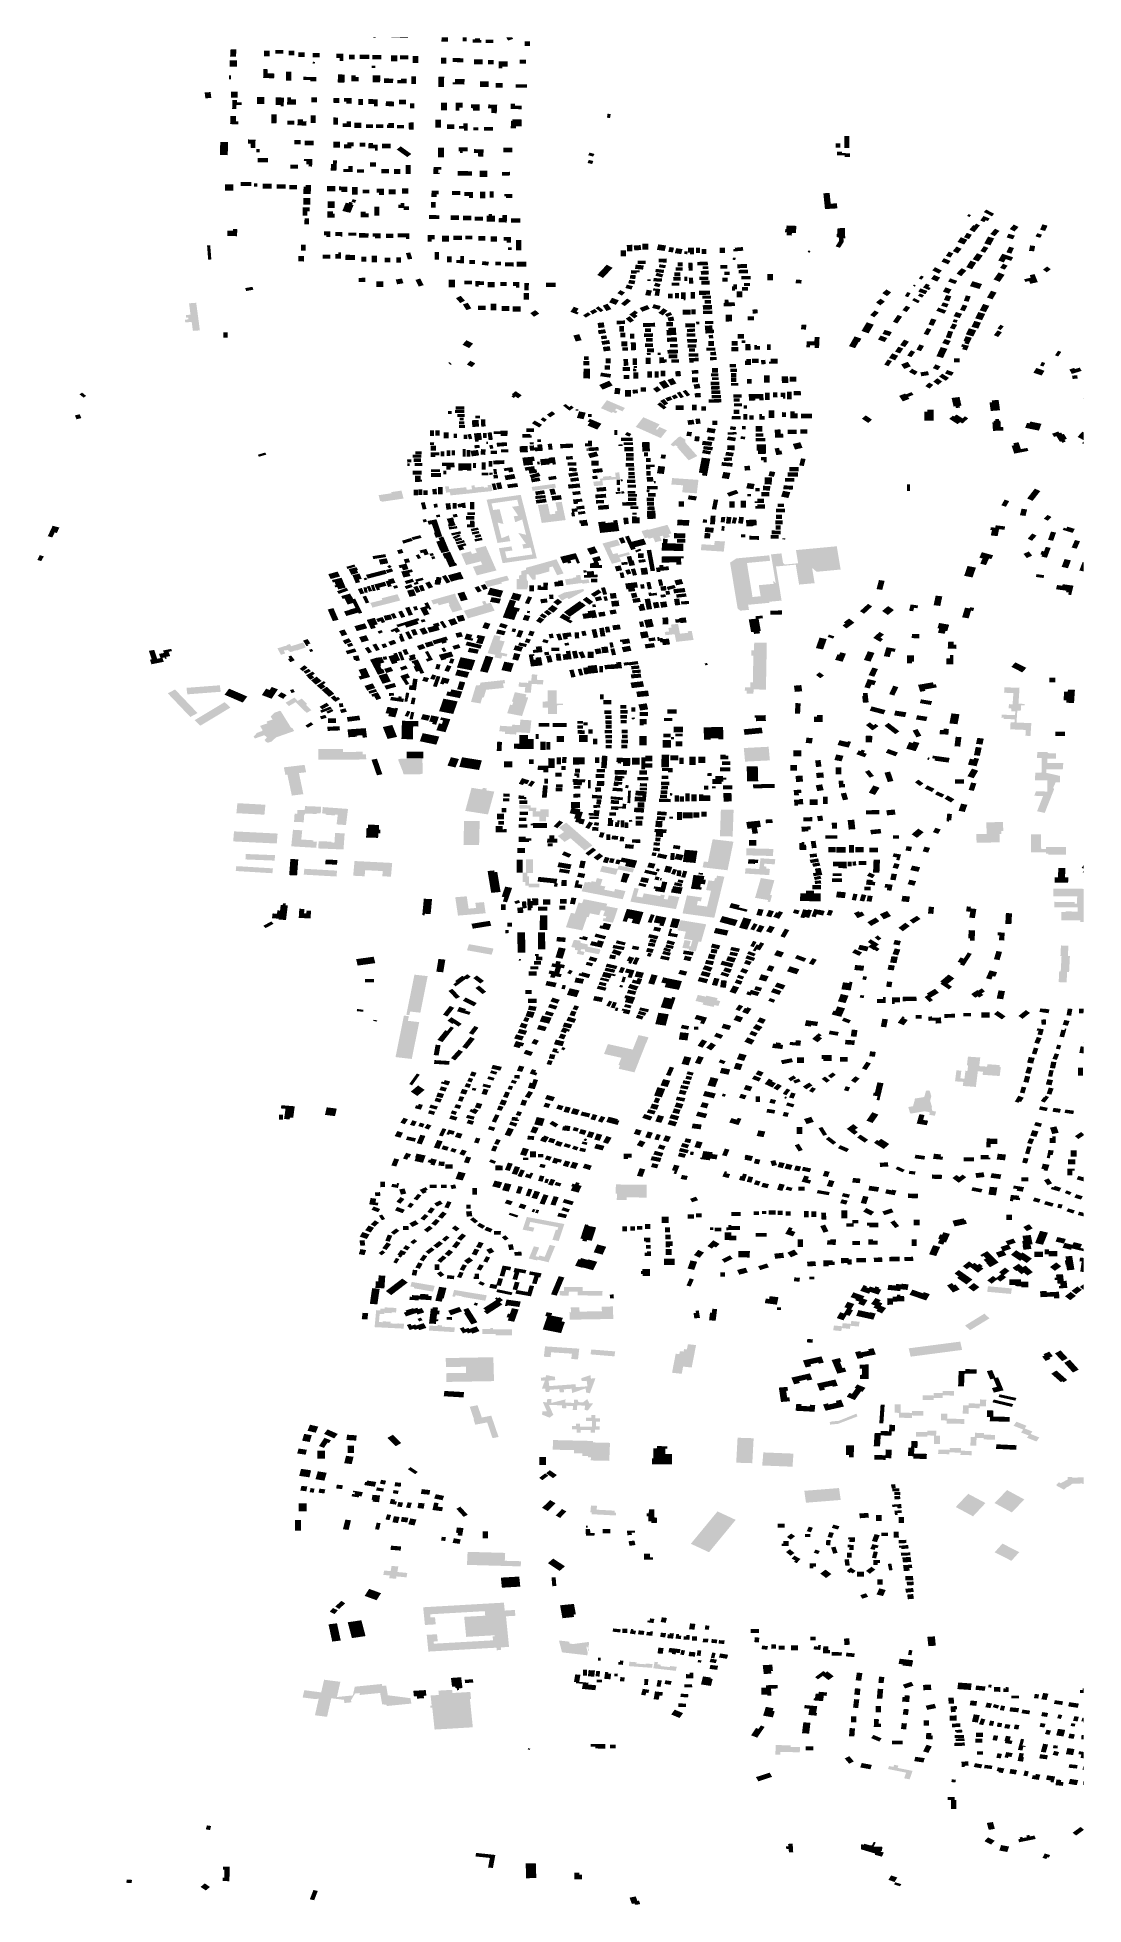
# Model space of a CAD drawing. Header units: inches. Extents: x -73.8733 to -73.8501, y 41.0545 to 41.0959.
import ezdxf

# ---------------------------------------------------------------- set-up
doc = ezdxf.new("R2010")
doc.units = ezdxf.units.IN
doc.header["$MEASUREMENT"] = 0

msp = doc.modelspace()

# ---------------------------------------------------------------- hatches: boundary and pattern name
for points in [[(-73.865784, 41.095912), (-73.865784, 41.095894), (-73.865838, 41.095894), (-73.865837, 41.095912), (-73.865784, 41.095912)], [(-73.865215, 41.095912), (-73.865067, 41.095912), (-73.865068, 41.095896), (-73.865441, 41.095907), (-73.865441, 41.095912), (-73.865215, 41.095912)], [(-73.864184, 41.095912), (-73.864186, 41.095817), (-73.864329, 41.095819), (-73.864326, 41.095912), (-73.864184, 41.095912)], [(-73.863768, 41.095912), (-73.86377, 41.095825), (-73.863861, 41.095826), (-73.863859, 41.095912), (-73.863768, 41.095912)], [(-73.86364, 41.095866), (-73.863586, 41.095866), (-73.863586, 41.09589), (-73.863477, 41.09589), (-73.863477, 41.095851), (-73.863444, 41.095851), (-73.863444, 41.095793), (-73.86364, 41.095793), (-73.86364, 41.095866)], [(-73.86335, 41.095783), (-73.86335, 41.095862), (-73.863179, 41.095862), (-73.863179, 41.095783), (-73.86335, 41.095783)], [(-73.86276, 41.095912), (-73.86274, 41.095876), (-73.862852, 41.095841), (-73.862891, 41.095912), (-73.86276, 41.095912)], [(-73.862366, 41.09572), (-73.862487, 41.09572), (-73.862487, 41.095823), (-73.862366, 41.095823), (-73.862366, 41.09572)], [(-73.869023, 41.095259), (-73.869023, 41.095401), (-73.868862, 41.095401), (-73.868862, 41.095259), (-73.869023, 41.095259)], [(-73.868873, 41.095646), (-73.868883, 41.095482), (-73.869013, 41.095486), (-73.869003, 41.09565), (-73.868873, 41.095646)], [(-73.868138, 41.095488), (-73.868262, 41.095488), (-73.868262, 41.095613), (-73.868138, 41.095613), (-73.868138, 41.095488)], [(-73.868009, 41.09555), (-73.868009, 41.095631), (-73.867835, 41.095631), (-73.867835, 41.09555), (-73.868009, 41.09555)], [(-73.867588, 41.095615), (-73.867588, 41.095516), (-73.867717, 41.095516), (-73.867717, 41.095615), (-73.867588, 41.095615)], [(-73.8675, 41.095477), (-73.8675, 41.095583), (-73.86736, 41.095583), (-73.86736, 41.095477), (-73.8675, 41.095477)], [(-73.867189, 41.095337), (-73.867171, 41.095373), (-73.867126, 41.09536), (-73.867143, 41.095325), (-73.867189, 41.095337)], [(-73.86703, 41.095471), (-73.867186, 41.095471), (-73.867186, 41.095566), (-73.86703, 41.095566), (-73.86703, 41.095471)], [(-73.866586, 41.095455), (-73.866659, 41.095455), (-73.86666, 41.095548), (-73.866504, 41.095549), (-73.866503, 41.095387), (-73.866586, 41.095386), (-73.866586, 41.095455)], [(-73.866253, 41.095425), (-73.866379, 41.095425), (-73.866379, 41.09553), (-73.866253, 41.09553), (-73.866253, 41.095425)], [(-73.86614, 41.095528), (-73.865928, 41.095528), (-73.865928, 41.095431), (-73.86614, 41.095431), (-73.86614, 41.095528)], [(-73.86566, 41.095522), (-73.86566, 41.095423), (-73.865858, 41.095423), (-73.865858, 41.095522), (-73.86566, 41.095522)], [(-73.865445, 41.09551), (-73.865303, 41.09551), (-73.865303, 41.095378), (-73.865445, 41.095378), (-73.865445, 41.09551)], [(-73.865244, 41.095421), (-73.865244, 41.09551), (-73.865062, 41.09551), (-73.865062, 41.095421), (-73.865244, 41.095421)], [(-73.864844, 41.095346), (-73.864968, 41.095346), (-73.864968, 41.095498), (-73.864844, 41.095498), (-73.864844, 41.095346)], [(-73.86434, 41.095332), (-73.86434, 41.095465), (-73.864222, 41.095465), (-73.864222, 41.095332), (-73.86434, 41.095332)], [(-73.864083, 41.095362), (-73.864082, 41.095451), (-73.863846, 41.09545), (-73.863847, 41.095361), (-73.864083, 41.095362)], [(-73.863605, 41.095314), (-73.863605, 41.095423), (-73.863412, 41.095423), (-73.863412, 41.095314), (-73.863605, 41.095314)], [(-73.863173, 41.095314), (-73.863299, 41.095314), (-73.863299, 41.095407), (-73.863173, 41.095407), (-73.863173, 41.095314)], [(-73.863062, 41.095226), (-73.863063, 41.095382), (-73.862861, 41.095383), (-73.86286, 41.09526), (-73.862981, 41.095259), (-73.86298, 41.095226), (-73.863062, 41.095226)], [(-73.862597, 41.095417), (-73.862455, 41.095417), (-73.862455, 41.095328), (-73.862597, 41.095328), (-73.862597, 41.095417)], [(-73.868991, 41.09498), (-73.869039, 41.09498), (-73.869039, 41.095071), (-73.868991, 41.095071), (-73.868991, 41.09498)], [(-73.86818, 41.095113), (-73.868033, 41.09511), (-73.868037, 41.095004), (-73.868281, 41.09501), (-73.868273, 41.095208), (-73.868177, 41.095206), (-73.86818, 41.095113)], [(-73.867655, 41.095148), (-73.867655, 41.094952), (-73.867773, 41.094952), (-73.867773, 41.095148), (-73.867655, 41.095148)], [(-73.867235, 41.094936), (-73.867235, 41.094963), (-73.86739, 41.094964), (-73.867389, 41.095037), (-73.867099, 41.095034), (-73.867101, 41.094935), (-73.867235, 41.094936)], [(-73.866621, 41.09509), (-73.866471, 41.095087), (-73.866478, 41.094907), (-73.866628, 41.094911), (-73.866621, 41.09509)], [(-73.866328, 41.094938), (-73.866328, 41.095073), (-73.866228, 41.095073), (-73.866228, 41.095035), (-73.866161, 41.095035), (-73.866161, 41.094938), (-73.866328, 41.094938)], [(-73.865872, 41.095235), (-73.865872, 41.095281), (-73.865791, 41.095281), (-73.865791, 41.095235), (-73.865872, 41.095235)], [(-73.865688, 41.094915), (-73.865856, 41.094918), (-73.865851, 41.095073), (-73.865683, 41.09507), (-73.865688, 41.094915)], [(-73.865398, 41.094998), (-73.8654, 41.094896), (-73.865603, 41.094899), (-73.865601, 41.095001), (-73.865398, 41.094998)], [(-73.865099, 41.094996), (-73.865099, 41.094891), (-73.865306, 41.094891), (-73.865306, 41.094966), (-73.865223, 41.094966), (-73.865223, 41.094996), (-73.865099, 41.094996)], [(-73.864895, 41.094877), (-73.864999, 41.094877), (-73.864999, 41.095051), (-73.864895, 41.095051), (-73.864895, 41.094877)], [(-73.864272, 41.09481), (-73.864398, 41.094811), (-73.864394, 41.09504), (-73.864268, 41.095038), (-73.864272, 41.09481)], [(-73.864079, 41.09487), (-73.864077, 41.094917), (-73.864029, 41.094916), (-73.864027, 41.094991), (-73.863816, 41.094987), (-73.86382, 41.094866), (-73.864079, 41.09487)], [(-73.863472, 41.094811), (-73.863474, 41.094939), (-73.863284, 41.09494), (-73.863282, 41.094813), (-73.863472, 41.094811)], [(-73.863128, 41.094897), (-73.862975, 41.094897), (-73.862975, 41.094794), (-73.863128, 41.094794), (-73.863128, 41.094897)], [(-73.862683, 41.094796), (-73.862683, 41.094873), (-73.862436, 41.094873), (-73.862436, 41.094796), (-73.862683, 41.094796)], [(-73.869429, 41.094569), (-73.869561, 41.094559), (-73.869577, 41.094689), (-73.869446, 41.094699), (-73.869429, 41.094569)], [(-73.868991, 41.094576), (-73.868991, 41.094707), (-73.868844, 41.094707), (-73.868844, 41.094576), (-73.868991, 41.094576)], [(-73.868858, 41.094472), (-73.868757, 41.09447), (-73.868758, 41.094411), (-73.868871, 41.094413), (-73.868874, 41.094325), (-73.868968, 41.094326), (-73.868961, 41.094524), (-73.868857, 41.094522), (-73.868858, 41.094472)], [(-73.868417, 41.094437), (-73.868414, 41.09459), (-73.868251, 41.094588), (-73.868255, 41.094435), (-73.868417, 41.094437)], [(-73.867894, 41.094411), (-73.868006, 41.094412), (-73.868001, 41.09458), (-73.867819, 41.094577), (-73.867825, 41.094379), (-73.867894, 41.09438), (-73.867894, 41.094411)], [(-73.867549, 41.094536), (-73.867551, 41.09442), (-73.867749, 41.094422), (-73.867747, 41.094579), (-73.867664, 41.094579), (-73.867664, 41.094537), (-73.867549, 41.094536)], [(-73.867087, 41.094473), (-73.867216, 41.094473), (-73.867216, 41.094584), (-73.867087, 41.094584), (-73.867087, 41.094473)], [(-73.86659, 41.094566), (-73.866594, 41.094457), (-73.866725, 41.09446), (-73.866721, 41.094569), (-73.86659, 41.094566)], [(-73.866322, 41.094564), (-73.866322, 41.094438), (-73.866435, 41.094438), (-73.866435, 41.094483), (-73.866491, 41.094483), (-73.866491, 41.094564), (-73.866322, 41.094564)], [(-73.866068, 41.094546), (-73.866068, 41.094412), (-73.866169, 41.094412), (-73.866169, 41.094546), (-73.866068, 41.094546)], [(-73.865742, 41.09454), (-73.865745, 41.094379), (-73.865826, 41.094379), (-73.865825, 41.094434), (-73.865949, 41.094435), (-73.865947, 41.094542), (-73.865742, 41.09454)], [(-73.865377, 41.094488), (-73.865384, 41.094382), (-73.865566, 41.094388), (-73.865559, 41.094494), (-73.865377, 41.094488)], [(-73.865115, 41.094531), (-73.865115, 41.094428), (-73.865268, 41.094428), (-73.865268, 41.094531), (-73.865115, 41.094531)], [(-73.86434, 41.094465), (-73.864209, 41.094465), (-73.864209, 41.094293), (-73.86434, 41.094293), (-73.86434, 41.094465)], [(-73.86393, 41.094352), (-73.86393, 41.094287), (-73.86401, 41.094287), (-73.86401, 41.094467), (-73.863857, 41.094467), (-73.863857, 41.094352), (-73.86393, 41.094352)], [(-73.868827, 41.094051), (-73.868828, 41.093985), (-73.869012, 41.093987), (-73.869008, 41.094168), (-73.868879, 41.094166), (-73.868882, 41.094052), (-73.868827, 41.094051)], [(-73.8681, 41.094004), (-73.868096, 41.094208), (-73.867981, 41.094206), (-73.867985, 41.094002), (-73.8681, 41.094004)], [(-73.867747, 41.093978), (-73.867747, 41.094063), (-73.867591, 41.094063), (-73.867591, 41.093978), (-73.867747, 41.093978)], [(-73.867521, 41.09396), (-73.867514, 41.094096), (-73.867395, 41.094093), (-73.867397, 41.094053), (-73.867319, 41.094051), (-73.867324, 41.093954), (-73.867521, 41.09396)], [(-73.867116, 41.09401), (-73.867226, 41.09401), (-73.867226, 41.094184), (-73.867116, 41.094184), (-73.867116, 41.09401)], [(-73.86662, 41.094134), (-73.866623, 41.093972), (-73.866726, 41.093973), (-73.866723, 41.094135), (-73.86662, 41.094134)], [(-73.86633, 41.093923), (-73.866518, 41.093923), (-73.866518, 41.094004), (-73.866432, 41.094004), (-73.866432, 41.094052), (-73.86633, 41.094052), (-73.86633, 41.093923)], [(-73.86493, 41.094449), (-73.86493, 41.094335), (-73.865027, 41.094335), (-73.865027, 41.094449), (-73.86493, 41.094449)], [(-73.864464, 41.093909), (-73.864464, 41.094083), (-73.864338, 41.094083), (-73.864338, 41.093909), (-73.864464, 41.093909)], [(-73.863484, 41.094285), (-73.863627, 41.094287), (-73.863626, 41.094341), (-73.863677, 41.094342), (-73.863675, 41.094427), (-73.863481, 41.094424), (-73.863484, 41.094285)], [(-73.863093, 41.094418), (-73.863103, 41.094229), (-73.863226, 41.094233), (-73.863221, 41.094336), (-73.863296, 41.094338), (-73.863291, 41.094424), (-73.863093, 41.094418)], [(-73.862701, 41.094439), (-73.862701, 41.094399), (-73.862552, 41.094398), (-73.862553, 41.094319), (-73.862793, 41.09432), (-73.862792, 41.09444), (-73.862701, 41.094439)], [(-73.862551, 41.093939), (-73.862676, 41.093941), (-73.862677, 41.093894), (-73.862792, 41.093896), (-73.862788, 41.094061), (-73.862756, 41.09406), (-73.862755, 41.094093), (-73.862547, 41.09409), (-73.862551, 41.093939)], [(-73.860592, 41.094124), (-73.860661, 41.09413), (-73.860647, 41.094218), (-73.860577, 41.094211), (-73.860592, 41.094124)], [(-73.868556, 41.093554), (-73.868616, 41.093556), (-73.868613, 41.093647), (-73.868449, 41.093643), (-73.868456, 41.09346), (-73.868559, 41.093462), (-73.868556, 41.093554)], [(-73.867452, 41.093537), (-73.867586, 41.093537), (-73.867586, 41.093632), (-73.867452, 41.093632), (-73.867452, 41.093537)], [(-73.866258, 41.093903), (-73.866258, 41.09402), (-73.866108, 41.09402), (-73.866108, 41.093903), (-73.866258, 41.093903)], [(-73.866, 41.093984), (-73.865848, 41.093984), (-73.865848, 41.093905), (-73.866, 41.093905), (-73.866, 41.093984)], [(-73.865781, 41.093905), (-73.865781, 41.09398), (-73.865614, 41.09398), (-73.865614, 41.093905), (-73.865781, 41.093905)], [(-73.865384, 41.094016), (-73.865384, 41.093901), (-73.865536, 41.093901), (-73.865536, 41.093979), (-73.865507, 41.093979), (-73.865507, 41.094016), (-73.865384, 41.094016)], [(-73.865311, 41.093893), (-73.865311, 41.093967), (-73.865158, 41.093967), (-73.865158, 41.093893), (-73.865311, 41.093893)], [(-73.864945, 41.094025), (-73.864941, 41.093865), (-73.865051, 41.093863), (-73.865055, 41.094023), (-73.864945, 41.094025)], [(-73.864203, 41.093877), (-73.864203, 41.093982), (-73.864042, 41.093982), (-73.864042, 41.093877), (-73.864203, 41.093877)], [(-73.863745, 41.093844), (-73.863828, 41.093844), (-73.863828, 41.093889), (-73.863938, 41.093889), (-73.863938, 41.093943), (-73.863847, 41.093943), (-73.863847, 41.094008), (-73.863745, 41.094008), (-73.863745, 41.093844)], [(-73.863619, 41.093848), (-73.863619, 41.093915), (-73.863514, 41.093915), (-73.863514, 41.093848), (-73.863619, 41.093848)], [(-73.863184, 41.093923), (-73.863184, 41.093842), (-73.863383, 41.093842), (-73.863383, 41.093923), (-73.863184, 41.093923)], [(-73.855288, 41.09346), (-73.855398, 41.09346), (-73.855398, 41.093723), (-73.855288, 41.093723), (-73.855288, 41.09346)], [(-73.869231, 41.093591), (-73.869057, 41.093588), (-73.869066, 41.093299), (-73.86924, 41.093302), (-73.869231, 41.093591)], [(-73.868433, 41.093363), (-73.868433, 41.093436), (-73.868355, 41.093436), (-73.868355, 41.093363), (-73.868433, 41.093363)], [(-73.868176, 41.093143), (-73.868401, 41.093143), (-73.868401, 41.093238), (-73.868176, 41.093238), (-73.868176, 41.093143)], [(-73.867195, 41.093047), (-73.867276, 41.093049), (-73.867274, 41.093096), (-73.867324, 41.093097), (-73.867322, 41.093171), (-73.867379, 41.093172), (-73.867378, 41.093215), (-73.867191, 41.093212), (-73.867195, 41.093047)], [(-73.867164, 41.093624), (-73.867163, 41.093515), (-73.867359, 41.093514), (-73.86736, 41.093623), (-73.867164, 41.093624)], [(-73.86658, 41.093596), (-73.86658, 41.093464), (-73.866725, 41.093464), (-73.866725, 41.093596), (-73.86658, 41.093596)], [(-73.866277, 41.093581), (-73.866278, 41.093492), (-73.866325, 41.093492), (-73.866325, 41.093452), (-73.866488, 41.093453), (-73.866487, 41.093541), (-73.866416, 41.093541), (-73.866415, 41.093581), (-73.866277, 41.093581)], [(-73.866017, 41.093575), (-73.866017, 41.093486), (-73.866143, 41.093486), (-73.866143, 41.093575), (-73.866017, 41.093575)], [(-73.865844, 41.093532), (-73.865739, 41.093531), (-73.865742, 41.093401), (-73.8658, 41.093402), (-73.865799, 41.09345), (-73.865948, 41.093452), (-73.865945, 41.093569), (-73.865843, 41.093568), (-73.865844, 41.093532)], [(-73.865646, 41.093454), (-73.865646, 41.093553), (-73.865451, 41.093553), (-73.865451, 41.093454), (-73.865646, 41.093454)], [(-73.865086, 41.093256), (-73.86532, 41.093425), (-73.865231, 41.093494), (-73.864997, 41.093326), (-73.865086, 41.093256)], [(-73.86427, 41.093252), (-73.864405, 41.093252), (-73.864405, 41.093462), (-73.86427, 41.093462), (-73.86427, 41.093252)], [(-73.863949, 41.093383), (-73.863949, 41.093472), (-73.863745, 41.093472), (-73.863745, 41.093387), (-73.86386, 41.093387), (-73.86386, 41.093349), (-73.863919, 41.093349), (-73.863919, 41.093383), (-73.863949, 41.093383)], [(-73.863518, 41.09327), (-73.863515, 41.093347), (-73.863611, 41.093349), (-73.863608, 41.093433), (-73.863394, 41.093429), (-73.8634, 41.093267), (-73.863518, 41.09327)], [(-73.862754, 41.093462), (-73.862756, 41.093363), (-73.862956, 41.093365), (-73.862954, 41.093464), (-73.862754, 41.093462)], [(-73.861077, 41.093299), (-73.861046, 41.093357), (-73.860937, 41.093325), (-73.860968, 41.093267), (-73.861077, 41.093299)], [(-73.855588, 41.093561), (-73.855489, 41.093561), (-73.855489, 41.093466), (-73.855588, 41.093466), (-73.855588, 41.093561)], [(-73.855388, 41.093295), (-73.855562, 41.093296), (-73.855561, 41.093376), (-73.85545, 41.093375), (-73.85545, 41.093344), (-73.855275, 41.093343), (-73.855275, 41.09326), (-73.855388, 41.093261), (-73.855388, 41.093295)], [(-73.86768, 41.092999), (-73.86768, 41.093086), (-73.867505, 41.093086), (-73.867505, 41.092999), (-73.86768, 41.092999)], [(-73.866776, 41.093105), (-73.866734, 41.093104), (-73.86673, 41.093187), (-73.866644, 41.093184), (-73.866656, 41.092955), (-73.866783, 41.092959), (-73.866776, 41.093105)], [(-73.866294, 41.092929), (-73.866501, 41.092928), (-73.866502, 41.092995), (-73.866396, 41.092995), (-73.866396, 41.093056), (-73.866296, 41.093056), (-73.866294, 41.092929)], [(-73.866204, 41.092985), (-73.866043, 41.092985), (-73.866043, 41.092908), (-73.866204, 41.092908), (-73.866204, 41.092985)], [(-73.865778, 41.093042), (-73.865915, 41.093042), (-73.865915, 41.093137), (-73.865778, 41.093137), (-73.865778, 41.093042)], [(-73.865488, 41.092896), (-73.865663, 41.092896), (-73.865663, 41.092991), (-73.865488, 41.092991), (-73.865488, 41.092896)], [(-73.865241, 41.092884), (-73.865381, 41.092884), (-73.865381, 41.092989), (-73.865241, 41.092989), (-73.865241, 41.092884)], [(-73.865013, 41.092879), (-73.865124, 41.092879), (-73.865123, 41.09308), (-73.865012, 41.093079), (-73.865013, 41.092879)], [(-73.864402, 41.092912), (-73.864365, 41.092911), (-73.864366, 41.092879), (-73.864511, 41.092883), (-73.864503, 41.093039), (-73.864332, 41.093034), (-73.864335, 41.092977), (-73.864399, 41.092979), (-73.864402, 41.092912)], [(-73.863655, 41.092842), (-73.863972, 41.092847), (-73.863969, 41.092948), (-73.863653, 41.092943), (-73.863655, 41.092842)], [(-73.863313, 41.092815), (-73.863485, 41.092815), (-73.863485, 41.092957), (-73.863313, 41.092957), (-73.863313, 41.092815)], [(-73.862985, 41.092844), (-73.862989, 41.092925), (-73.86281, 41.09293), (-73.862806, 41.092849), (-73.862985, 41.092844)], [(-73.861063, 41.093193), (-73.860962, 41.093171), (-73.860989, 41.093103), (-73.86109, 41.093126), (-73.861063, 41.093193)], [(-73.869123, 41.092512), (-73.869123, 41.092654), (-73.868943, 41.092654), (-73.868943, 41.092512), (-73.869123, 41.092512)], [(-73.868546, 41.092702), (-73.868546, 41.092615), (-73.868782, 41.092615), (-73.868782, 41.092702), (-73.868546, 41.092702)], [(-73.868406, 41.092603), (-73.868484, 41.092603), (-73.868484, 41.092677), (-73.868406, 41.092677), (-73.868406, 41.092603)], [(-73.868095, 41.092553), (-73.868291, 41.092553), (-73.868291, 41.09267), (-73.868095, 41.09267), (-73.868095, 41.092553)], [(-73.867779, 41.092559), (-73.86798, 41.092559), (-73.86798, 41.09265), (-73.867779, 41.09265), (-73.867779, 41.092559)], [(-73.867529, 41.092641), (-73.867529, 41.09254), (-73.867698, 41.09254), (-73.867698, 41.092641), (-73.867529, 41.092641)], [(-73.867221, 41.092636), (-73.867225, 41.092435), (-73.867389, 41.092437), (-73.867385, 41.092599), (-73.867337, 41.092599), (-73.867336, 41.092637), (-73.867221, 41.092636)], [(-73.866684, 41.092613), (-73.866684, 41.0925), (-73.866864, 41.0925), (-73.866864, 41.092613), (-73.866684, 41.092613)], [(-73.866413, 41.092602), (-73.866417, 41.092481), (-73.866551, 41.092483), (-73.86655, 41.092516), (-73.866601, 41.092517), (-73.866598, 41.092605), (-73.866413, 41.092602)], [(-73.866314, 41.092591), (-73.866188, 41.092591), (-73.866188, 41.092423), (-73.866314, 41.092423), (-73.866314, 41.092591)], [(-73.865928, 41.092536), (-73.865928, 41.092455), (-73.866078, 41.092455), (-73.866078, 41.092536), (-73.865928, 41.092536)], [(-73.865711, 41.092468), (-73.865762, 41.092468), (-73.865762, 41.092553), (-73.865604, 41.092553), (-73.865604, 41.092413), (-73.865711, 41.092413), (-73.865711, 41.092468)], [(-73.865346, 41.09254), (-73.865346, 41.092433), (-73.865499, 41.092433), (-73.865499, 41.09254), (-73.865346, 41.09254)], [(-73.865062, 41.092445), (-73.865204, 41.092445), (-73.865204, 41.092563), (-73.865062, 41.092563), (-73.865062, 41.092445)], [(-73.864394, 41.09243), (-73.864431, 41.09243), (-73.864432, 41.092368), (-73.864552, 41.09237), (-73.864547, 41.092515), (-73.864392, 41.092512), (-73.864394, 41.09243)], [(-73.864096, 41.092417), (-73.864096, 41.092502), (-73.863911, 41.092502), (-73.863911, 41.092417), (-73.864096, 41.092417)], [(-73.863825, 41.092393), (-73.863825, 41.092482), (-73.86363, 41.092482), (-73.863631, 41.092349), (-73.863719, 41.092349), (-73.863719, 41.092393), (-73.863825, 41.092393)], [(-73.863356, 41.092344), (-73.863474, 41.092344), (-73.863474, 41.09249), (-73.863356, 41.09249), (-73.863356, 41.092344)], [(-73.863171, 41.092494), (-73.863171, 41.092354), (-73.863262, 41.092354), (-73.863262, 41.092494), (-73.863171, 41.092494)], [(-73.86276, 41.092348), (-73.8629, 41.092348), (-73.8629, 41.092383), (-73.862935, 41.092383), (-73.862935, 41.092435), (-73.86276, 41.092435), (-73.86276, 41.092348)], [(-73.855864, 41.092454), (-73.855725, 41.092462), (-73.855701, 41.092224), (-73.855565, 41.092232), (-73.855553, 41.092119), (-73.855828, 41.092103), (-73.855864, 41.092454)], [(-73.867248, 41.09214), (-73.867248, 41.092051), (-73.867301, 41.092051), (-73.867301, 41.091958), (-73.867406, 41.091958), (-73.867406, 41.09214), (-73.867248, 41.09214)], [(-73.86739, 41.092199), (-73.86739, 41.092348), (-73.867234, 41.092348), (-73.867234, 41.092199), (-73.86739, 41.092199)], [(-73.866698, 41.092003), (-73.866698, 41.091916), (-73.866859, 41.091916), (-73.866859, 41.092055), (-73.866735, 41.092055), (-73.866735, 41.092003), (-73.866698, 41.092003)], [(-73.866695, 41.09213), (-73.866853, 41.09213), (-73.866853, 41.092274), (-73.866695, 41.092274), (-73.866695, 41.09213)], [(-73.866275, 41.092195), (-73.866348, 41.09202), (-73.866525, 41.092062), (-73.866449, 41.092245), (-73.866387, 41.092231), (-73.866373, 41.092264), (-73.866292, 41.092245), (-73.866309, 41.092203), (-73.866275, 41.092195)], [(-73.866243, 41.092244), (-73.866324, 41.092265), (-73.866297, 41.092324), (-73.866216, 41.092304), (-73.866243, 41.092244)], [(-73.866011, 41.092045), (-73.866011, 41.092011), (-73.865939, 41.092011), (-73.865939, 41.091922), (-73.866118, 41.091922), (-73.866118, 41.092045), (-73.866011, 41.092045)], [(-73.865708, 41.09196), (-73.865813, 41.09196), (-73.865813, 41.09216), (-73.865708, 41.09216), (-73.865708, 41.09196)], [(-73.865165, 41.092131), (-73.865286, 41.092131), (-73.865286, 41.092203), (-73.865229, 41.092203), (-73.865229, 41.09224), (-73.86515, 41.09224), (-73.86515, 41.092161), (-73.86505, 41.092161), (-73.86505, 41.092083), (-73.865166, 41.092083), (-73.865165, 41.092131)], [(-73.864456, 41.092138), (-73.86456, 41.092138), (-73.86456, 41.092261), (-73.864456, 41.092261), (-73.864456, 41.092138)], [(-73.863207, 41.091991), (-73.863207, 41.09196), (-73.86314, 41.091959), (-73.863143, 41.091826), (-73.863325, 41.091828), (-73.863323, 41.091955), (-73.863285, 41.091955), (-73.863284, 41.091991), (-73.863207, 41.091991)], [(-73.863056, 41.091909), (-73.862978, 41.091907), (-73.862975, 41.091974), (-73.862873, 41.091971), (-73.862881, 41.091805), (-73.86306, 41.09181), (-73.863056, 41.091909)], [(-73.852677, 41.091953), (-73.852641, 41.091993), (-73.852591, 41.091967), (-73.852628, 41.091927), (-73.852677, 41.091953)], [(-73.852306, 41.092036), (-73.852256, 41.092092), (-73.852078, 41.092), (-73.852128, 41.091945), (-73.852306, 41.092036)], [(-73.869077, 41.091508), (-73.869072, 41.091626), (-73.868951, 41.091623), (-73.86895, 41.09166), (-73.868853, 41.091658), (-73.86886, 41.091502), (-73.869077, 41.091508)], [(-73.867268, 41.091767), (-73.867367, 41.091768), (-73.867363, 41.091902), (-73.867264, 41.0919), (-73.867268, 41.091767)], [(-73.86688, 41.091483), (-73.86688, 41.091524), (-73.866929, 41.091524), (-73.866929, 41.091608), (-73.866794, 41.091608), (-73.866794, 41.091483), (-73.86688, 41.091483)], [(-73.866526, 41.091598), (-73.866526, 41.091493), (-73.866564, 41.091493), (-73.866564, 41.091505), (-73.866684, 41.091505), (-73.866684, 41.091598), (-73.866526, 41.091598)], [(-73.866395, 41.091584), (-73.866215, 41.091584), (-73.866215, 41.091513), (-73.866395, 41.091513), (-73.866395, 41.091584)], [(-73.866158, 41.091473), (-73.866155, 41.091572), (-73.865943, 41.091568), (-73.865947, 41.091469), (-73.866158, 41.091473)], [(-73.865679, 41.091566), (-73.865679, 41.091455), (-73.865802, 41.091455), (-73.865802, 41.091491), (-73.86585, 41.091491), (-73.86585, 41.091566), (-73.865679, 41.091566)], [(-73.865555, 41.091562), (-73.865394, 41.091562), (-73.865394, 41.091463), (-73.865555, 41.091463), (-73.865555, 41.091562)], [(-73.865115, 41.091437), (-73.865115, 41.091479), (-73.865298, 41.091479), (-73.865298, 41.091568), (-73.865043, 41.091568), (-73.865043, 41.091437), (-73.865115, 41.091437)], [(-73.864608, 41.091883), (-73.864606, 41.09197), (-73.864373, 41.091968), (-73.864375, 41.091881), (-73.864608, 41.091883)], [(-73.863941, 41.091859), (-73.864123, 41.091859), (-73.864123, 41.091964), (-73.863941, 41.091964), (-73.863941, 41.091859)], [(-73.863667, 41.09196), (-73.863667, 41.091855), (-73.863852, 41.091855), (-73.863852, 41.09196), (-73.863667, 41.09196)], [(-73.863589, 41.091932), (-73.863407, 41.091932), (-73.863407, 41.091849), (-73.863589, 41.091849), (-73.863589, 41.091932)], [(-73.862787, 41.091803), (-73.862787, 41.091902), (-73.862583, 41.091902), (-73.862583, 41.091803), (-73.862787, 41.091803)], [(-73.856713, 41.091588), (-73.856708, 41.091662), (-73.856685, 41.091661), (-73.856679, 41.09174), (-73.856461, 41.091731), (-73.856472, 41.091574), (-73.856561, 41.091577), (-73.856565, 41.091517), (-73.856677, 41.091521), (-73.856673, 41.091586), (-73.856713, 41.091588)], [(-73.855497, 41.091244), (-73.855592, 41.091277), (-73.855519, 41.091395), (-73.85552, 41.091469), (-73.855566, 41.091485), (-73.855566, 41.091546), (-73.855551, 41.091571), (-73.855552, 41.091661), (-73.85554, 41.09168), (-73.855383, 41.091681), (-73.85538, 41.091458), (-73.855418, 41.091458), (-73.855416, 41.091372), (-73.855497, 41.091244)], [(-73.852747, 41.091478), (-73.852686, 41.091576), (-73.852573, 41.091536), (-73.852633, 41.091438), (-73.852747, 41.091478)], [(-73.852394, 41.091743), (-73.852516, 41.091593), (-73.852627, 41.091645), (-73.85254, 41.091751), (-73.852514, 41.091739), (-73.852479, 41.091782), (-73.852394, 41.091743)], [(-73.852385, 41.091849), (-73.852316, 41.09195), (-73.852179, 41.091896), (-73.852218, 41.091839), (-73.852266, 41.091857), (-73.852295, 41.091814), (-73.852385, 41.091849)], [(-73.851961, 41.091619), (-73.852065, 41.091502), (-73.852163, 41.091552), (-73.852059, 41.091669), (-73.851961, 41.091619)], [(-73.851537, 41.091707), (-73.851626, 41.091606), (-73.851734, 41.09166), (-73.851645, 41.091761), (-73.851537, 41.091707)], [(-73.851018, 41.091536), (-73.851055, 41.091466), (-73.851162, 41.091498), (-73.851124, 41.091569), (-73.851018, 41.091536)], [(-73.850949, 41.091618), (-73.851061, 41.091648), (-73.851007, 41.091766), (-73.850895, 41.091736), (-73.850949, 41.091618)], [(-73.869524, 41.091299), (-73.869454, 41.091302), (-73.869429, 41.090986), (-73.869499, 41.090983), (-73.869524, 41.091299)], [(-73.867438, 41.091313), (-73.867339, 41.091313), (-73.867339, 41.091184), (-73.867438, 41.091184), (-73.867438, 41.091313)], [(-73.866556, 41.091144), (-73.866556, 41.091002), (-73.866682, 41.091002), (-73.866682, 41.091105), (-73.866615, 41.091105), (-73.866615, 41.091144), (-73.866556, 41.091144)], [(-73.865117, 41.091127), (-73.86502, 41.091143), (-73.864976, 41.091001), (-73.865073, 41.090985), (-73.865117, 41.091127)], [(-73.864633, 41.09153), (-73.86448, 41.09153), (-73.86448, 41.091429), (-73.864547, 41.091429), (-73.864547, 41.091384), (-73.864633, 41.091384), (-73.864633, 41.09153)], [(-73.864482, 41.090984), (-73.864482, 41.091152), (-73.864383, 41.091152), (-73.864383, 41.090984), (-73.864482, 41.090984)], [(-73.864316, 41.091515), (-73.86416, 41.091515), (-73.86416, 41.091382), (-73.864316, 41.091382), (-73.864316, 41.091515)], [(-73.863876, 41.091418), (-73.864067, 41.091418), (-73.864067, 41.091511), (-73.863876, 41.091511), (-73.863876, 41.091418)], [(-73.863798, 41.091433), (-73.863798, 41.091511), (-73.863643, 41.091511), (-73.863643, 41.091433), (-73.863798, 41.091433)], [(-73.863358, 41.091505), (-73.863358, 41.0914), (-73.863509, 41.0914), (-73.863509, 41.091505), (-73.863358, 41.091505)], [(-73.863101, 41.091501), (-73.863101, 41.091384), (-73.86324, 41.091384), (-73.86324, 41.091501), (-73.863101, 41.091501)], [(-73.862885, 41.091406), (-73.862953, 41.091406), (-73.862953, 41.091485), (-73.86279, 41.091485), (-73.86279, 41.091362), (-73.862885, 41.091362), (-73.862885, 41.091406)], [(-73.862774, 41.091255), (-73.862774, 41.091197), (-73.862857, 41.091197), (-73.862857, 41.091255), (-73.862774, 41.091255)], [(-73.862556, 41.09142), (-73.862557, 41.091192), (-73.862678, 41.091192), (-73.862676, 41.091421), (-73.862556, 41.09142)], [(-73.860236, 41.091188), (-73.860236, 41.091053), (-73.86036, 41.091053), (-73.86036, 41.091188), (-73.860236, 41.091188)], [(-73.860095, 41.091167), (-73.860219, 41.091166), (-73.86022, 41.09131), (-73.860097, 41.091311), (-73.860095, 41.091167)], [(-73.860068, 41.091295), (-73.859914, 41.091306), (-73.8599, 41.091196), (-73.860054, 41.091186), (-73.860068, 41.091295)], [(-73.859743, 41.091206), (-73.859877, 41.091206), (-73.859877, 41.091338), (-73.859743, 41.091338), (-73.859743, 41.091206)], [(-73.859351, 41.091297), (-73.859381, 41.091174), (-73.859555, 41.091199), (-73.859524, 41.091321), (-73.859351, 41.091297)], [(-73.859174, 41.091248), (-73.859199, 41.091142), (-73.8593, 41.091156), (-73.859275, 41.091261), (-73.859174, 41.091248)], [(-73.858985, 41.091215), (-73.859016, 41.091104), (-73.859156, 41.091127), (-73.859125, 41.091237), (-73.858985, 41.091215)], [(-73.858877, 41.091103), (-73.858946, 41.091105), (-73.858943, 41.091165), (-73.858873, 41.091163), (-73.858877, 41.091103)], [(-73.858818, 41.091099), (-73.858818, 41.091137), (-73.858866, 41.091137), (-73.858866, 41.091251), (-73.858729, 41.091251), (-73.858729, 41.091099), (-73.858818, 41.091099)], [(-73.858595, 41.091127), (-73.858688, 41.091126), (-73.85869, 41.091247), (-73.858596, 41.091247), (-73.858595, 41.091127)], [(-73.85856, 41.091216), (-73.858461, 41.091216), (-73.858461, 41.091111), (-73.85856, 41.091111), (-73.85856, 41.091216)], [(-73.858042, 41.091127), (-73.85816, 41.091127), (-73.85816, 41.091249), (-73.858042, 41.091249), (-73.858042, 41.091127)], [(-73.857862, 41.091214), (-73.857822, 41.091217), (-73.857827, 41.091247), (-73.85765, 41.091262), (-73.857638, 41.091181), (-73.857854, 41.091162), (-73.857862, 41.091214)], [(-73.856212, 41.091149), (-73.856199, 41.091186), (-73.85615, 41.091175), (-73.856164, 41.091139), (-73.856212, 41.091149)], [(-73.852984, 41.091121), (-73.853045, 41.091029), (-73.853148, 41.091068), (-73.853087, 41.09116), (-73.852984, 41.091121)], [(-73.852995, 41.091172), (-73.852912, 41.091274), (-73.8528, 41.091222), (-73.852883, 41.09112), (-73.852995, 41.091172)], [(-73.852671, 41.091423), (-73.852743, 41.091318), (-73.85289, 41.091375), (-73.852818, 41.09148), (-73.852671, 41.091423)], [(-73.852281, 41.091134), (-73.852383, 41.091173), (-73.852308, 41.091282), (-73.852207, 41.091242), (-73.852281, 41.091134)], [(-73.852161, 41.0913), (-73.852297, 41.091342), (-73.852213, 41.091495), (-73.852077, 41.091452), (-73.852161, 41.0913)], [(-73.851806, 41.091145), (-73.851746, 41.09127), (-73.851638, 41.091241), (-73.851698, 41.091115), (-73.851806, 41.091145)], [(-73.85162, 41.091516), (-73.851662, 41.091434), (-73.851802, 41.091475), (-73.851759, 41.091557), (-73.85162, 41.091516)], [(-73.851169, 41.091285), (-73.851193, 41.091166), (-73.851306, 41.091178), (-73.851282, 41.091298), (-73.851169, 41.091285)], [(-73.867502, 41.090942), (-73.8675, 41.091063), (-73.867376, 41.091062), (-73.867377, 41.090941), (-73.867502, 41.090942)], [(-73.866792, 41.091006), (-73.866958, 41.091006), (-73.866958, 41.091089), (-73.866792, 41.091089), (-73.866792, 41.091006)], [(-73.866457, 41.090976), (-73.866455, 41.091091), (-73.866352, 41.09109), (-73.866352, 41.091085), (-73.866243, 41.091084), (-73.866245, 41.090974), (-73.866457, 41.090976)], [(-73.865992, 41.091049), (-73.865992, 41.090935), (-73.866105, 41.090935), (-73.866105, 41.091049), (-73.865992, 41.091049)], [(-73.865756, 41.091067), (-73.865756, 41.090919), (-73.865874, 41.090919), (-73.865874, 41.091067), (-73.865756, 41.091067)], [(-73.865464, 41.090919), (-73.86559, 41.090919), (-73.86559, 41.091026), (-73.865464, 41.091026), (-73.865464, 41.090919)], [(-73.865228, 41.090913), (-73.865325, 41.090913), (-73.865325, 41.09103), (-73.865228, 41.09103), (-73.865228, 41.090913)], [(-73.864209, 41.090923), (-73.864209, 41.091055), (-73.864104, 41.091055), (-73.864104, 41.090923), (-73.864209, 41.090923)], [(-73.863998, 41.090905), (-73.863997, 41.090974), (-73.863914, 41.090973), (-73.863912, 41.091064), (-73.863826, 41.091063), (-73.863829, 41.090903), (-73.863998, 41.090905)], [(-73.863584, 41.090885), (-73.863707, 41.090885), (-73.863707, 41.090972), (-73.863584, 41.090972), (-73.863584, 41.090885)], [(-73.863294, 41.09085), (-73.863436, 41.090868), (-73.863418, 41.09095), (-73.863276, 41.090933), (-73.863294, 41.09085)], [(-73.863009, 41.090853), (-73.863135, 41.090853), (-73.863136, 41.09094), (-73.86301, 41.09094), (-73.863009, 41.090853)], [(-73.86292, 41.090924), (-73.862725, 41.090922), (-73.862727, 41.09083), (-73.862922, 41.090832), (-73.86292, 41.090924)], [(-73.862447, 41.090935), (-73.862447, 41.09083), (-73.862658, 41.09083), (-73.862658, 41.090935), (-73.862447, 41.090935)], [(-73.860747, 41.090576), (-73.860876, 41.090644), (-73.860665, 41.090869), (-73.860536, 41.090801), (-73.860747, 41.090576)], [(-73.860001, 41.090701), (-73.860003, 41.090669), (-73.86013, 41.090671), (-73.860127, 41.090749), (-73.859936, 41.090745), (-73.859937, 41.0907), (-73.860001, 41.090701)], [(-73.85986, 41.090761), (-73.86004, 41.090777), (-73.860025, 41.090871), (-73.859845, 41.090854), (-73.85986, 41.090761)], [(-73.859802, 41.090956), (-73.859802, 41.090883), (-73.859979, 41.090883), (-73.859979, 41.090956), (-73.859802, 41.090956)], [(-73.859406, 41.090685), (-73.859591, 41.090708), (-73.859576, 41.090778), (-73.859391, 41.090756), (-73.859406, 41.090685)], [(-73.859333, 41.091003), (-73.859335, 41.090918), (-73.859518, 41.09092), (-73.859516, 41.091005), (-73.859333, 41.091003)], [(-73.85937, 41.090794), (-73.859511, 41.090812), (-73.859495, 41.090879), (-73.859355, 41.09086), (-73.85937, 41.090794)], [(-73.859139, 41.090741), (-73.859139, 41.090814), (-73.858981, 41.090814), (-73.858981, 41.090741), (-73.859139, 41.090741)], [(-73.859094, 41.090921), (-73.858984, 41.090921), (-73.858984, 41.090832), (-73.859094, 41.090832), (-73.859094, 41.090921)], [(-73.858851, 41.090738), (-73.858857, 41.090914), (-73.858765, 41.090916), (-73.858758, 41.09074), (-73.858851, 41.090738)], [(-73.858422, 41.09086), (-73.858655, 41.090853), (-73.858659, 41.090932), (-73.858426, 41.090939), (-73.858422, 41.09086)], [(-73.858409, 41.090741), (-73.858401, 41.090654), (-73.858575, 41.090646), (-73.858582, 41.090732), (-73.858409, 41.090741)], [(-73.858539, 41.090772), (-73.858539, 41.090836), (-73.858413, 41.090836), (-73.858413, 41.090772), (-73.858539, 41.090772)], [(-73.85815, 41.090784), (-73.85815, 41.090863), (-73.857989, 41.090863), (-73.857989, 41.090784), (-73.85815, 41.090784)], [(-73.857877, 41.09098), (-73.857867, 41.091029), (-73.857807, 41.091022), (-73.857816, 41.090974), (-73.857877, 41.09098)], [(-73.857555, 41.090799), (-73.857769, 41.090791), (-73.857775, 41.090879), (-73.85756, 41.090887), (-73.857555, 41.090799)], [(-73.857533, 41.090682), (-73.857739, 41.09068), (-73.857741, 41.090756), (-73.857534, 41.090758), (-73.857533, 41.090682)], [(-73.853239, 41.090741), (-73.853301, 41.09067), (-73.85345, 41.090745), (-73.853388, 41.090815), (-73.853239, 41.090741)], [(-73.853098, 41.090879), (-73.853246, 41.090939), (-73.853194, 41.091014), (-73.853045, 41.090954), (-73.853098, 41.090879)], [(-73.852807, 41.090616), (-73.852913, 41.090673), (-73.8528, 41.090795), (-73.852693, 41.090738), (-73.852807, 41.090616)], [(-73.852569, 41.090769), (-73.852697, 41.090816), (-73.852603, 41.090962), (-73.852475, 41.090915), (-73.852569, 41.090769)], [(-73.85233, 41.091073), (-73.852427, 41.090939), (-73.852555, 41.090991), (-73.852458, 41.091125), (-73.85233, 41.091073)], [(-73.85182, 41.090995), (-73.851864, 41.090921), (-73.851987, 41.090963), (-73.851896, 41.091114), (-73.851657, 41.091032), (-73.851703, 41.090955), (-73.85182, 41.090995)], [(-73.851845, 41.09076), (-73.851946, 41.090801), (-73.851882, 41.090891), (-73.851781, 41.09085), (-73.851845, 41.09076)], [(-73.850995, 41.090762), (-73.850905, 41.09083), (-73.850823, 41.090769), (-73.850913, 41.090701), (-73.850995, 41.090762)], [(-73.868497, 41.090315), (-73.868657, 41.090286), (-73.868678, 41.090351), (-73.868518, 41.09038), (-73.868497, 41.090315)], [(-73.86616, 41.090483), (-73.866163, 41.090578), (-73.866017, 41.09058), (-73.866013, 41.090486), (-73.86616, 41.090483)], [(-73.86577, 41.090379), (-73.86577, 41.090503), (-73.865617, 41.090503), (-73.865617, 41.090379), (-73.86577, 41.090379)], [(-73.865172, 41.090458), (-73.865311, 41.090435), (-73.865343, 41.090541), (-73.865203, 41.090565), (-73.865172, 41.090458)], [(-73.864831, 41.090385), (-73.864906, 41.090532), (-73.864798, 41.090564), (-73.864723, 41.090417), (-73.864831, 41.090385)], [(-73.864166, 41.090369), (-73.864166, 41.090541), (-73.864032, 41.090541), (-73.864032, 41.090369), (-73.864166, 41.090369)], [(-73.863823, 41.090432), (-73.863823, 41.090519), (-73.863651, 41.090519), (-73.863651, 41.090432), (-73.863823, 41.090432)], [(-73.863501, 41.090386), (-73.863579, 41.090387), (-73.863576, 41.090506), (-73.863386, 41.090504), (-73.863388, 41.090422), (-73.8635, 41.090423), (-73.863501, 41.090386)], [(-73.863305, 41.090485), (-73.863152, 41.090485), (-73.863152, 41.090367), (-73.863305, 41.090367), (-73.863305, 41.090485)], [(-73.863021, 41.090398), (-73.863021, 41.090483), (-73.862881, 41.090483), (-73.862881, 41.090398), (-73.863021, 41.090398)], [(-73.862599, 41.090361), (-73.86268, 41.090361), (-73.86268, 41.090398), (-73.862744, 41.090398), (-73.862744, 41.090487), (-73.862599, 41.090487), (-73.862599, 41.090361)], [(-73.862391, 41.090463), (-73.862394, 41.0903), (-73.862493, 41.090301), (-73.86249, 41.090465), (-73.862391, 41.090463)], [(-73.862012, 41.090468), (-73.8618, 41.090468), (-73.8618, 41.090377), (-73.862012, 41.090377), (-73.862012, 41.090468)], [(-73.860085, 41.090394), (-73.860119, 41.090319), (-73.860253, 41.090353), (-73.860219, 41.090428), (-73.860085, 41.090394)], [(-73.860189, 41.090456), (-73.860169, 41.090534), (-73.860032, 41.090514), (-73.860051, 41.090436), (-73.860189, 41.090456)], [(-73.860154, 41.090561), (-73.860142, 41.090646), (-73.86002, 41.090637), (-73.860032, 41.090552), (-73.860154, 41.090561)], [(-73.859813, 41.090196), (-73.85978, 41.090315), (-73.859665, 41.090297), (-73.859697, 41.090178), (-73.859813, 41.090196)], [(-73.859762, 41.090507), (-73.859762, 41.090545), (-73.859695, 41.090545), (-73.859695, 41.090507), (-73.859762, 41.090507)], [(-73.85948, 41.090332), (-73.859505, 41.090177), (-73.859603, 41.090186), (-73.859586, 41.090291), (-73.859641, 41.090296), (-73.859633, 41.090346), (-73.85948, 41.090332)], [(-73.859446, 41.090491), (-73.859632, 41.090501), (-73.859625, 41.090575), (-73.859438, 41.090565), (-73.859446, 41.090491)], [(-73.859502, 41.09037), (-73.859618, 41.090401), (-73.859585, 41.090471), (-73.85947, 41.09044), (-73.859502, 41.09037)], [(-73.859409, 41.090654), (-73.859439, 41.090588), (-73.859587, 41.090627), (-73.859556, 41.090692), (-73.859409, 41.090654)], [(-73.859228, 41.090474), (-73.859054, 41.090474), (-73.859054, 41.090404), (-73.859228, 41.090404), (-73.859228, 41.090474)], [(-73.859028, 41.090516), (-73.859191, 41.090515), (-73.859193, 41.090594), (-73.859029, 41.090595), (-73.859028, 41.090516)], [(-73.859037, 41.090699), (-73.859037, 41.090612), (-73.859169, 41.090612), (-73.859169, 41.090699), (-73.859037, 41.090699)], [(-73.858882, 41.090507), (-73.858946, 41.090507), (-73.858946, 41.090604), (-73.858882, 41.090604), (-73.858882, 41.090507)], [(-73.858841, 41.090452), (-73.858846, 41.090579), (-73.858752, 41.090581), (-73.858747, 41.090453), (-73.858841, 41.090452)], [(-73.858415, 41.090604), (-73.858415, 41.090531), (-73.858614, 41.090531), (-73.858614, 41.090604), (-73.858415, 41.090604)], [(-73.858386, 41.090515), (-73.858386, 41.09043), (-73.858565, 41.09043), (-73.858565, 41.090515), (-73.858386, 41.090515)], [(-73.857983, 41.09058), (-73.857983, 41.090495), (-73.858101, 41.090495), (-73.858101, 41.09058), (-73.857983, 41.09058)], [(-73.858058, 41.090642), (-73.858058, 41.090719), (-73.85794, 41.090719), (-73.85794, 41.090642), (-73.858058, 41.090642)], [(-73.857777, 41.090327), (-73.857825, 41.090327), (-73.857825, 41.090295), (-73.857892, 41.090295), (-73.857892, 41.090388), (-73.85786, 41.090388), (-73.85786, 41.090434), (-73.857777, 41.090434), (-73.857777, 41.090327)], [(-73.85768, 41.090547), (-73.85768, 41.090616), (-73.857476, 41.090616), (-73.857476, 41.090547), (-73.85768, 41.090547)], [(-73.857664, 41.090297), (-73.857664, 41.090379), (-73.857533, 41.090379), (-73.857533, 41.090297), (-73.857664, 41.090297)], [(-73.857621, 41.090466), (-73.85749, 41.090466), (-73.85749, 41.090398), (-73.857621, 41.090398), (-73.857621, 41.090466)], [(-73.85698, 41.090664), (-73.85698, 41.090525), (-73.857109, 41.090525), (-73.857109, 41.090664), (-73.85698, 41.090664)], [(-73.856353, 41.090452), (-73.856479, 41.090459), (-73.85647, 41.09054), (-73.856345, 41.090532), (-73.856353, 41.090452)], [(-73.854557, 41.090239), (-73.854466, 41.090322), (-73.85436, 41.090255), (-73.854451, 41.090173), (-73.854557, 41.090239)], [(-73.853878, 41.090406), (-73.853853, 41.09043), (-73.853814, 41.090407), (-73.853839, 41.090383), (-73.853878, 41.090406)], [(-73.853602, 41.090216), (-73.853759, 41.090273), (-73.853713, 41.090345), (-73.853556, 41.090288), (-73.853602, 41.090216)], [(-73.853687, 41.090539), (-73.853748, 41.090565), (-73.853698, 41.09063), (-73.853638, 41.090604), (-73.853687, 41.090539)], [(-73.853536, 41.090376), (-73.853485, 41.090354), (-73.853522, 41.090306), (-73.853655, 41.090365), (-73.853586, 41.090452), (-73.853505, 41.090415), (-73.853536, 41.090376)], [(-73.853477, 41.090554), (-73.85341, 41.090643), (-73.853275, 41.090585), (-73.853341, 41.090496), (-73.853477, 41.090554)], [(-73.853083, 41.090226), (-73.853215, 41.090274), (-73.853155, 41.090369), (-73.853022, 41.090321), (-73.853083, 41.090226)], [(-73.852896, 41.090511), (-73.85294, 41.090441), (-73.853099, 41.090497), (-73.853054, 41.090568), (-73.852896, 41.090511)], [(-73.852617, 41.090395), (-73.852559, 41.090505), (-73.852346, 41.090441), (-73.852404, 41.090331), (-73.852617, 41.090395)], [(-73.851847, 41.090645), (-73.851957, 41.090489), (-73.852091, 41.090543), (-73.851981, 41.090699), (-73.851847, 41.090645)], [(-73.851182, 41.090662), (-73.851111, 41.090484), (-73.851278, 41.090446), (-73.851303, 41.090508), (-73.851389, 41.090488), (-73.851413, 41.090548), (-73.851267, 41.090582), (-73.851289, 41.090637), (-73.851182, 41.090662)], [(-73.869683, 41.089414), (-73.869838, 41.089403), (-73.869864, 41.089601), (-73.870007, 41.08959), (-73.870016, 41.089651), (-73.869937, 41.089657), (-73.869943, 41.0897), (-73.869986, 41.089697), (-73.869993, 41.089754), (-73.86989, 41.089761), (-73.869923, 41.090014), (-73.869764, 41.090026), (-73.869683, 41.089414)], [(-73.863912, 41.090019), (-73.864007, 41.090127), (-73.863901, 41.090179), (-73.863806, 41.090071), (-73.863912, 41.090019)], [(-73.863853, 41.089988), (-73.863744, 41.090026), (-73.863666, 41.089901), (-73.863775, 41.089862), (-73.863853, 41.089988)], [(-73.86335, 41.089868), (-73.863522, 41.089868), (-73.863522, 41.089963), (-73.86335, 41.089963), (-73.86335, 41.089868)], [(-73.863114, 41.090009), (-73.863112, 41.089856), (-73.863238, 41.089855), (-73.86324, 41.090008), (-73.863114, 41.090009)], [(-73.862995, 41.089845), (-73.862994, 41.089956), (-73.862825, 41.089956), (-73.862826, 41.089844), (-73.862995, 41.089845)], [(-73.862575, 41.08983), (-73.86275, 41.08983), (-73.86275, 41.089949), (-73.862575, 41.089949), (-73.862575, 41.08983)], [(-73.862388, 41.090244), (-73.86239, 41.090096), (-73.862505, 41.090096), (-73.862504, 41.090245), (-73.862388, 41.090244)], [(-73.861317, 41.089767), (-73.861469, 41.089825), (-73.861394, 41.089937), (-73.861289, 41.089898), (-73.861335, 41.089828), (-73.861288, 41.08981), (-73.861317, 41.089767)], [(-73.860798, 41.089818), (-73.860911, 41.089905), (-73.860852, 41.089948), (-73.860739, 41.089861), (-73.860798, 41.089818)], [(-73.860754, 41.089963), (-73.860646, 41.090005), (-73.860564, 41.089885), (-73.860672, 41.089843), (-73.860754, 41.089963)], [(-73.860462, 41.089979), (-73.860613, 41.090035), (-73.860547, 41.090136), (-73.860396, 41.09008), (-73.860462, 41.089979)], [(-73.860262, 41.090253), (-73.860328, 41.090184), (-73.860429, 41.09024), (-73.860364, 41.090308), (-73.860262, 41.090253)], [(-73.860267, 41.089951), (-73.860348, 41.090006), (-73.860209, 41.090121), (-73.860129, 41.090066), (-73.860267, 41.089951)], [(-73.859935, 41.08991), (-73.859768, 41.089975), (-73.859711, 41.089892), (-73.859878, 41.089827), (-73.859935, 41.08991)], [(-73.859661, 41.089911), (-73.859624, 41.089994), (-73.859466, 41.089953), (-73.859503, 41.089871), (-73.859661, 41.089911)], [(-73.859425, 41.089746), (-73.85952, 41.089802), (-73.859411, 41.089906), (-73.859316, 41.08985), (-73.859425, 41.089746)], [(-73.859206, 41.09023), (-73.859206, 41.090123), (-73.859311, 41.090123), (-73.859311, 41.09023), (-73.859206, 41.09023)], [(-73.859062, 41.090123), (-73.859155, 41.090123), (-73.859155, 41.090244), (-73.859062, 41.090244), (-73.859062, 41.090123)], [(-73.858916, 41.090254), (-73.85892, 41.090078), (-73.858963, 41.090078), (-73.858962, 41.090111), (-73.859018, 41.090111), (-73.859016, 41.090255), (-73.858916, 41.090254)], [(-73.858804, 41.090117), (-73.858804, 41.090264), (-73.858708, 41.090264), (-73.858708, 41.090117), (-73.858804, 41.090117)], [(-73.858377, 41.090297), (-73.858375, 41.090203), (-73.85862, 41.0902), (-73.858622, 41.090293), (-73.858377, 41.090297)], [(-73.858353, 41.090117), (-73.858549, 41.090117), (-73.858549, 41.090183), (-73.858353, 41.090183), (-73.858353, 41.090117)], [(-73.858531, 41.089871), (-73.858537, 41.089972), (-73.858334, 41.089979), (-73.858328, 41.089878), (-73.858531, 41.089871)], [(-73.858353, 41.090084), (-73.858353, 41.090007), (-73.858493, 41.090007), (-73.858493, 41.090084), (-73.858353, 41.090084)], [(-73.858075, 41.090024), (-73.858048, 41.090025), (-73.858052, 41.090092), (-73.857968, 41.090095), (-73.857964, 41.090032), (-73.857828, 41.090037), (-73.857823, 41.089953), (-73.85807, 41.089945), (-73.858075, 41.090024)], [(-73.857659, 41.090147), (-73.857782, 41.090147), (-73.857782, 41.090278), (-73.857659, 41.090278), (-73.857659, 41.090147)], [(-73.854501, 41.09005), (-73.854601, 41.089968), (-73.854697, 41.090035), (-73.854596, 41.090117), (-73.854501, 41.09005)], [(-73.854019, 41.08982), (-73.854111, 41.089862), (-73.854032, 41.089962), (-73.853939, 41.08992), (-73.854019, 41.08982)], [(-73.854058, 41.090175), (-73.854003, 41.090264), (-73.853931, 41.090238), (-73.853986, 41.090149), (-73.854058, 41.090175)], [(-73.853896, 41.090081), (-73.853854, 41.09013), (-73.853724, 41.090067), (-73.853765, 41.090018), (-73.853896, 41.090081)], [(-73.853633, 41.09019), (-73.853675, 41.09014), (-73.853766, 41.090183), (-73.853724, 41.090234), (-73.853633, 41.09019)], [(-73.853137, 41.089854), (-73.853182, 41.089783), (-73.853361, 41.089848), (-73.853316, 41.089919), (-73.853137, 41.089854)], [(-73.853253, 41.08996), (-73.853214, 41.090035), (-73.853086, 41.089997), (-73.853125, 41.089923), (-73.853253, 41.08996)], [(-73.853192, 41.090087), (-73.853145, 41.090197), (-73.853028, 41.090169), (-73.853075, 41.090058), (-73.853192, 41.090087)], [(-73.85273, 41.089838), (-73.852834, 41.089868), (-73.852775, 41.089986), (-73.852671, 41.089956), (-73.85273, 41.089838)], [(-73.8526, 41.090168), (-73.852643, 41.090048), (-73.852749, 41.09007), (-73.852706, 41.09019), (-73.8526, 41.090168)], [(-73.852263, 41.089816), (-73.852399, 41.089858), (-73.852322, 41.09), (-73.852186, 41.089958), (-73.852263, 41.089816)], [(-73.852025, 41.090251), (-73.852116, 41.090102), (-73.852237, 41.090144), (-73.852146, 41.090293), (-73.852025, 41.090251)], [(-73.862362, 41.089795), (-73.862247, 41.089864), (-73.862164, 41.089784), (-73.862279, 41.089715), (-73.862362, 41.089795)], [(-73.861188, 41.089749), (-73.861078, 41.089817), (-73.86102, 41.089763), (-73.861131, 41.089696), (-73.861188, 41.089749)], [(-73.860872, 41.089825), (-73.860979, 41.08977), (-73.861039, 41.089835), (-73.860931, 41.08989), (-73.860872, 41.089825)], [(-73.860713, 41.08948), (-73.86085, 41.089466), (-73.860869, 41.089578), (-73.860732, 41.089591), (-73.860713, 41.08948)], [(-73.860257, 41.089555), (-73.860443, 41.089548), (-73.860448, 41.089627), (-73.860262, 41.089634), (-73.860257, 41.089555)], [(-73.860285, 41.08951), (-73.860285, 41.089385), (-73.860384, 41.089385), (-73.860384, 41.08951), (-73.860285, 41.08951)], [(-73.86006, 41.089635), (-73.860145, 41.089583), (-73.860245, 41.089674), (-73.860159, 41.089727), (-73.86006, 41.089635)], [(-73.860023, 41.089766), (-73.85998, 41.089732), (-73.860054, 41.089679), (-73.860165, 41.089765), (-73.860042, 41.089855), (-73.859973, 41.089802), (-73.860023, 41.089766)], [(-73.859865, 41.089575), (-73.859595, 41.089582), (-73.859591, 41.089495), (-73.859862, 41.089488), (-73.859865, 41.089575)], [(-73.859332, 41.089711), (-73.859375, 41.089771), (-73.859257, 41.08982), (-73.859213, 41.08976), (-73.859332, 41.089711)], [(-73.859341, 41.089597), (-73.859193, 41.089597), (-73.859193, 41.0895), (-73.859341, 41.0895), (-73.859341, 41.089597)], [(-73.859318, 41.0897), (-73.85919, 41.089719), (-73.859166, 41.08963), (-73.859294, 41.08961), (-73.859318, 41.0897)], [(-73.858807, 41.089765), (-73.858984, 41.089765), (-73.858984, 41.089876), (-73.858807, 41.089876), (-73.858807, 41.089765)], [(-73.858927, 41.089569), (-73.858708, 41.089571), (-73.858707, 41.089481), (-73.858925, 41.089479), (-73.858927, 41.089569)], [(-73.858694, 41.089878), (-73.858694, 41.089769), (-73.858793, 41.089769), (-73.858793, 41.089878), (-73.858694, 41.089878)], [(-73.858613, 41.089551), (-73.858682, 41.08955), (-73.858684, 41.089607), (-73.858616, 41.089609), (-73.858613, 41.089551)], [(-73.858327, 41.089775), (-73.858528, 41.089775), (-73.858528, 41.089854), (-73.858327, 41.089854), (-73.858327, 41.089775)], [(-73.858492, 41.089517), (-73.858327, 41.089525), (-73.858318, 41.08943), (-73.858291, 41.089431), (-73.858284, 41.089353), (-73.858476, 41.089343), (-73.858492, 41.089517)], [(-73.858302, 41.089558), (-73.858486, 41.089555), (-73.858487, 41.08962), (-73.858304, 41.089623), (-73.858302, 41.089558)], [(-73.857891, 41.089611), (-73.858028, 41.08961), (-73.858029, 41.089759), (-73.857892, 41.089759), (-73.857891, 41.089611)], [(-73.857399, 41.089728), (-73.857399, 41.089633), (-73.857538, 41.089633), (-73.857538, 41.089728), (-73.857399, 41.089728)], [(-73.857428, 41.089784), (-73.857437, 41.089875), (-73.857325, 41.089881), (-73.857316, 41.089791), (-73.857428, 41.089784)], [(-73.856238, 41.089537), (-73.856251, 41.08943), (-73.85636, 41.089438), (-73.856347, 41.089544), (-73.856238, 41.089537)], [(-73.854862, 41.089348), (-73.855018, 41.089401), (-73.854902, 41.089594), (-73.854746, 41.089541), (-73.854862, 41.089348)], [(-73.854636, 41.089807), (-73.854735, 41.089704), (-73.854827, 41.089754), (-73.854728, 41.089857), (-73.854636, 41.089807)], [(-73.854322, 41.089606), (-73.854217, 41.089757), (-73.854118, 41.089718), (-73.854223, 41.089567), (-73.854322, 41.089606)], [(-73.853535, 41.089546), (-73.853471, 41.089678), (-73.85336, 41.089647), (-73.853425, 41.089515), (-73.853535, 41.089546)], [(-73.852899, 41.089535), (-73.852958, 41.089432), (-73.85306, 41.089466), (-73.853001, 41.089568), (-73.852899, 41.089535)], [(-73.852887, 41.089642), (-73.852909, 41.089584), (-73.852996, 41.089602), (-73.852974, 41.089661), (-73.852887, 41.089642)], [(-73.852977, 41.089728), (-73.852925, 41.089822), (-73.85279, 41.08978), (-73.852841, 41.089686), (-73.852977, 41.089728)], [(-73.85258, 41.089492), (-73.852519, 41.089624), (-73.852371, 41.089585), (-73.852432, 41.089453), (-73.85258, 41.089492)], [(-73.852346, 41.089638), (-73.852499, 41.089681), (-73.852429, 41.089822), (-73.852276, 41.089778), (-73.852346, 41.089638)], [(-73.852006, 41.089457), (-73.851938, 41.089538), (-73.851865, 41.089503), (-73.851933, 41.089422), (-73.852006, 41.089457)], [(-73.869066, 41.089253), (-73.86916, 41.089253), (-73.86916, 41.089367), (-73.869066, 41.089367), (-73.869066, 41.089253)], [(-73.863627, 41.089123), (-73.863714, 41.089022), (-73.863862, 41.089095), (-73.863775, 41.089196), (-73.863627, 41.089123)], [(-73.861352, 41.089167), (-73.861404, 41.089301), (-73.861275, 41.08933), (-73.861223, 41.089196), (-73.861352, 41.089167)], [(-73.860863, 41.089415), (-73.860702, 41.089439), (-73.86068, 41.089355), (-73.860841, 41.089331), (-73.860863, 41.089415)], [(-73.86078, 41.089216), (-73.860796, 41.089289), (-73.860673, 41.089303), (-73.860657, 41.08923), (-73.86078, 41.089216)], [(-73.860613, 41.089199), (-73.860591, 41.089117), (-73.860763, 41.089092), (-73.860785, 41.089173), (-73.860613, 41.089199)], [(-73.860255, 41.089361), (-73.860255, 41.089262), (-73.860365, 41.089262), (-73.860365, 41.089361), (-73.860255, 41.089361)], [(-73.860338, 41.089063), (-73.860338, 41.089171), (-73.860207, 41.089171), (-73.860207, 41.089063), (-73.860338, 41.089063)], [(-73.860051, 41.089229), (-73.860151, 41.089229), (-73.860151, 41.089338), (-73.860051, 41.089338), (-73.860051, 41.089229)], [(-73.860132, 41.089147), (-73.860021, 41.089148), (-73.860016, 41.088975), (-73.860128, 41.088974), (-73.860132, 41.089147)], [(-73.859842, 41.089345), (-73.859641, 41.089352), (-73.859636, 41.089271), (-73.859837, 41.089264), (-73.859842, 41.089345)], [(-73.859818, 41.089458), (-73.859681, 41.089458), (-73.859681, 41.089381), (-73.859818, 41.089381), (-73.859818, 41.089458)], [(-73.859638, 41.089124), (-73.859638, 41.089047), (-73.859818, 41.089047), (-73.859818, 41.089124), (-73.859638, 41.089124)], [(-73.859797, 41.089241), (-73.859649, 41.089241), (-73.859649, 41.089162), (-73.859797, 41.089162), (-73.859797, 41.089241)], [(-73.859301, 41.089469), (-73.859132, 41.089475), (-73.859127, 41.08939), (-73.859128, 41.08939), (-73.859123, 41.089311), (-73.859334, 41.089304), (-73.859342, 41.089423), (-73.859298, 41.089424), (-73.859301, 41.089469)], [(-73.859106, 41.089167), (-73.859325, 41.089158), (-73.859332, 41.089252), (-73.859113, 41.089261), (-73.859106, 41.089167)], [(-73.859094, 41.089109), (-73.859094, 41.089035), (-73.85926, 41.089035), (-73.85926, 41.089109), (-73.859094, 41.089109)], [(-73.858892, 41.089347), (-73.858702, 41.089348), (-73.858701, 41.089277), (-73.858891, 41.089276), (-73.858892, 41.089347)], [(-73.858705, 41.089385), (-73.858881, 41.089372), (-73.85889, 41.089444), (-73.858714, 41.089457), (-73.858705, 41.089385)], [(-73.858665, 41.089145), (-73.858882, 41.089143), (-73.858883, 41.08922), (-73.858666, 41.089222), (-73.858665, 41.089145)], [(-73.858868, 41.089106), (-73.858683, 41.089106), (-73.858683, 41.089033), (-73.858868, 41.089033), (-73.858868, 41.089106)], [(-73.85841, 41.089181), (-73.858289, 41.089181), (-73.858289, 41.089067), (-73.85841, 41.089067), (-73.85841, 41.089181)], [(-73.858312, 41.089316), (-73.858301, 41.089241), (-73.858398, 41.089233), (-73.858408, 41.089308), (-73.858312, 41.089316)], [(-73.857763, 41.089071), (-73.857898, 41.089071), (-73.857898, 41.089179), (-73.857763, 41.089179), (-73.857763, 41.089071)], [(-73.857761, 41.089231), (-73.857761, 41.089332), (-73.857624, 41.089332), (-73.857624, 41.089231), (-73.857761, 41.089231)], [(-73.857596, 41.089192), (-73.857593, 41.089137), (-73.857673, 41.089135), (-73.857676, 41.08919), (-73.857596, 41.089192)], [(-73.857595, 41.089108), (-73.857479, 41.089108), (-73.857478, 41.088969), (-73.857594, 41.088968), (-73.857595, 41.089108)], [(-73.857391, 41.089088), (-73.857334, 41.089088), (-73.857334, 41.089067), (-73.85727, 41.089067), (-73.85727, 41.088989), (-73.857391, 41.088989), (-73.857391, 41.089088)], [(-73.857114, 41.088976), (-73.857114, 41.089104), (-73.857034, 41.089104), (-73.857034, 41.088976), (-73.857114, 41.088976)], [(-73.856055, 41.08908), (-73.85616, 41.089082), (-73.856162, 41.089037), (-73.85624, 41.089039), (-73.856233, 41.089174), (-73.856062, 41.08917), (-73.856057, 41.089266), (-73.855948, 41.089263), (-73.855959, 41.089024), (-73.856058, 41.089026), (-73.856055, 41.08908)], [(-73.85502, 41.089231), (-73.855065, 41.089153), (-73.855081, 41.089159), (-73.855161, 41.089019), (-73.855296, 41.089064), (-73.855171, 41.089281), (-73.85502, 41.089231)], [(-73.854447, 41.089244), (-73.854505, 41.089155), (-73.854653, 41.08921), (-73.854595, 41.089299), (-73.854447, 41.089244)], [(-73.854554, 41.089336), (-73.854505, 41.089426), (-73.854346, 41.089376), (-73.854396, 41.089286), (-73.854554, 41.089336)], [(-73.854054, 41.089043), (-73.854163, 41.089088), (-73.854075, 41.089209), (-73.853967, 41.089164), (-73.854054, 41.089043)], [(-73.853801, 41.088987), (-73.853735, 41.089103), (-73.853633, 41.089069), (-73.8537, 41.088954), (-73.853801, 41.088987)], [(-73.853641, 41.089336), (-73.853566, 41.089468), (-73.853469, 41.089436), (-73.853544, 41.089305), (-73.853641, 41.089336)], [(-73.853095, 41.089087), (-73.853228, 41.089132), (-73.853174, 41.089224), (-73.853041, 41.089179), (-73.853095, 41.089087)], [(-73.85315, 41.089258), (-73.853097, 41.089405), (-73.852988, 41.089383), (-73.85304, 41.089236), (-73.85315, 41.089258)], [(-73.852766, 41.089045), (-73.852811, 41.089056), (-73.852788, 41.089109), (-73.852639, 41.089072), (-73.852683, 41.08897), (-73.852787, 41.088995), (-73.852766, 41.089045)], [(-73.852737, 41.089127), (-73.852718, 41.089167), (-73.852759, 41.089178), (-73.852708, 41.089286), (-73.852573, 41.08925), (-73.852642, 41.089102), (-73.852737, 41.089127)], [(-73.852708, 41.089325), (-73.852638, 41.089461), (-73.852474, 41.089413), (-73.852544, 41.089277), (-73.852708, 41.089325)], [(-73.851907, 41.089371), (-73.851991, 41.089266), (-73.852085, 41.089309), (-73.852, 41.089414), (-73.851907, 41.089371)], [(-73.864125, 41.088647), (-73.864177, 41.088696), (-73.864153, 41.088711), (-73.864101, 41.088662), (-73.864125, 41.088647)], [(-73.863579, 41.088683), (-73.863654, 41.088598), (-73.863766, 41.088654), (-73.863692, 41.088739), (-73.863579, 41.088683)], [(-73.861052, 41.088734), (-73.861052, 41.088635), (-73.861186, 41.088635), (-73.861186, 41.088734), (-73.861052, 41.088734)], [(-73.861068, 41.088754), (-73.86117, 41.088754), (-73.86117, 41.088839), (-73.861068, 41.088839), (-73.861068, 41.088754)], [(-73.860751, 41.089046), (-73.860598, 41.089063), (-73.860579, 41.088965), (-73.860733, 41.088948), (-73.860751, 41.089046)], [(-73.86058, 41.088685), (-73.86069, 41.088685), (-73.86069, 41.088797), (-73.86058, 41.088797), (-73.86058, 41.088685)], [(-73.860193, 41.088962), (-73.86032, 41.088962), (-73.86032, 41.089041), (-73.860193, 41.089041), (-73.860193, 41.088962)], [(-73.860288, 41.088626), (-73.860296, 41.088776), (-73.860194, 41.088779), (-73.860186, 41.088629), (-73.860288, 41.088626)], [(-73.860089, 41.088649), (-73.860089, 41.088793), (-73.859998, 41.088793), (-73.859998, 41.088649), (-73.860089, 41.088649)], [(-73.859692, 41.088805), (-73.859692, 41.088671), (-73.859802, 41.088671), (-73.859802, 41.088805), (-73.859692, 41.088805)], [(-73.859691, 41.088912), (-73.85969, 41.088868), (-73.859776, 41.088866), (-73.859777, 41.088911), (-73.859691, 41.088912)], [(-73.859775, 41.088926), (-73.859775, 41.089017), (-73.859619, 41.089017), (-73.859619, 41.088926), (-73.859775, 41.088926)], [(-73.859539, 41.08892), (-73.859469, 41.08892), (-73.859469, 41.088867), (-73.859539, 41.088867), (-73.859539, 41.08892)], [(-73.859338, 41.088707), (-73.859378, 41.088706), (-73.859377, 41.088688), (-73.859498, 41.088686), (-73.859502, 41.088817), (-73.859398, 41.088819), (-73.859396, 41.088769), (-73.85934, 41.08877), (-73.859338, 41.088707)], [(-73.859321, 41.088981), (-73.85909, 41.088989), (-73.859085, 41.088902), (-73.859315, 41.088894), (-73.859321, 41.088981)], [(-73.859292, 41.088883), (-73.859102, 41.088883), (-73.859102, 41.088797), (-73.859292, 41.088797), (-73.859292, 41.088883)], [(-73.859064, 41.088695), (-73.859236, 41.088695), (-73.859236, 41.08877), (-73.859064, 41.08877), (-73.859064, 41.088695)], [(-73.858633, 41.088908), (-73.858632, 41.088829), (-73.858852, 41.088828), (-73.858853, 41.088907), (-73.858633, 41.088908)], [(-73.85871, 41.089015), (-73.85871, 41.088938), (-73.858844, 41.088938), (-73.858844, 41.089015), (-73.85871, 41.089015)], [(-73.858835, 41.088697), (-73.85884, 41.088801), (-73.858631, 41.088807), (-73.858627, 41.088727), (-73.858742, 41.088724), (-73.858741, 41.088699), (-73.858835, 41.088697)], [(-73.858455, 41.088966), (-73.858455, 41.089033), (-73.858257, 41.089033), (-73.858257, 41.088966), (-73.858455, 41.088966)], [(-73.85823, 41.088754), (-73.858375, 41.088752), (-73.858377, 41.088822), (-73.858232, 41.088824), (-73.85823, 41.088754)], [(-73.858365, 41.088857), (-73.858368, 41.088936), (-73.858242, 41.088939), (-73.858239, 41.08886), (-73.858365, 41.088857)], [(-73.85794, 41.088594), (-73.85794, 41.088665), (-73.857801, 41.088665), (-73.857801, 41.088594), (-73.85794, 41.088594)], [(-73.857901, 41.089045), (-73.85775, 41.089045), (-73.85775, 41.088948), (-73.857901, 41.088948), (-73.857901, 41.089045)], [(-73.85757, 41.088778), (-73.857466, 41.088778), (-73.857466, 41.088649), (-73.857597, 41.088649), (-73.857597, 41.08874), (-73.85757, 41.08874), (-73.85757, 41.088778)], [(-73.857299, 41.088788), (-73.857299, 41.088689), (-73.857442, 41.088689), (-73.857442, 41.088788), (-73.857299, 41.088788)], [(-73.85714, 41.088667), (-73.857236, 41.088659), (-73.857249, 41.088753), (-73.857152, 41.088761), (-73.85714, 41.088667)], [(-73.857072, 41.088676), (-73.857071, 41.088718), (-73.857031, 41.088718), (-73.85703, 41.088785), (-73.856877, 41.088784), (-73.856879, 41.088675), (-73.857072, 41.088676)], [(-73.854419, 41.088618), (-73.854515, 41.088655), (-73.854439, 41.088768), (-73.854343, 41.088732), (-73.854419, 41.088618)], [(-73.854409, 41.088801), (-73.854339, 41.088904), (-73.854205, 41.088852), (-73.854274, 41.08875), (-73.854409, 41.088801)], [(-73.854275, 41.088944), (-73.854201, 41.089052), (-73.854091, 41.08901), (-73.854165, 41.088901), (-73.854275, 41.088944)], [(-73.854072, 41.088559), (-73.85414, 41.08866), (-73.853993, 41.088716), (-73.853925, 41.088615), (-73.854072, 41.088559)], [(-73.853829, 41.088934), (-73.853913, 41.088819), (-73.854005, 41.088857), (-73.853921, 41.088972), (-73.853829, 41.088934)], [(-73.853328, 41.08853), (-73.853439, 41.088578), (-73.853378, 41.08866), (-73.853266, 41.088612), (-73.853328, 41.08853)], [(-73.853261, 41.089044), (-73.853115, 41.089004), (-73.853213, 41.088801), (-73.853359, 41.088841), (-73.853261, 41.089044)], [(-73.85297, 41.088706), (-73.85297, 41.08879), (-73.852842, 41.08879), (-73.852842, 41.088706), (-73.85297, 41.088706)], [(-73.851061, 41.088634), (-73.851021, 41.088713), (-73.850946, 41.088691), (-73.850987, 41.088612), (-73.851061, 41.088634)], [(-73.850659, 41.088835), (-73.850728, 41.088861), (-73.850661, 41.088963), (-73.850591, 41.088937), (-73.850659, 41.088835)], [(-73.861183, 41.088348), (-73.861179, 41.088566), (-73.861034, 41.088564), (-73.861039, 41.088346), (-73.861183, 41.088348)], [(-73.860833, 41.088202), (-73.860611, 41.088297), (-73.860533, 41.088194), (-73.860756, 41.088099), (-73.860833, 41.088202)], [(-73.860588, 41.088364), (-73.860812, 41.088398), (-73.860791, 41.088477), (-73.860567, 41.088444), (-73.860588, 41.088364)], [(-73.860711, 41.08854), (-73.860711, 41.088641), (-73.860593, 41.088641), (-73.860593, 41.08854), (-73.860711, 41.08854)], [(-73.860148, 41.088512), (-73.860309, 41.088512), (-73.860309, 41.088605), (-73.860148, 41.088605), (-73.860148, 41.088512)], [(-73.860161, 41.088338), (-73.86029, 41.088338), (-73.86029, 41.088421), (-73.860161, 41.088421), (-73.860161, 41.088338)], [(-73.86008, 41.088562), (-73.860007, 41.08856), (-73.860009, 41.088504), (-73.860083, 41.088506), (-73.86008, 41.088562)], [(-73.859963, 41.088342), (-73.860073, 41.088342), (-73.860073, 41.088481), (-73.859963, 41.088481), (-73.859963, 41.088342)], [(-73.860065, 41.088575), (-73.860067, 41.088625), (-73.859995, 41.088627), (-73.859993, 41.088577), (-73.860065, 41.088575)], [(-73.85966, 41.088505), (-73.85966, 41.088364), (-73.859764, 41.088364), (-73.859764, 41.088505), (-73.85966, 41.088505)], [(-73.859513, 41.088366), (-73.859604, 41.088365), (-73.859606, 41.088508), (-73.859515, 41.088509), (-73.859513, 41.088366)], [(-73.859511, 41.088255), (-73.859379, 41.088312), (-73.859273, 41.088171), (-73.859404, 41.088115), (-73.859511, 41.088255)], [(-73.859469, 41.088522), (-73.859367, 41.088522), (-73.859367, 41.088392), (-73.859469, 41.088392), (-73.859469, 41.088522)], [(-73.859243, 41.088192), (-73.859321, 41.088313), (-73.859198, 41.088358), (-73.85912, 41.088236), (-73.859243, 41.088192)], [(-73.859135, 41.088392), (-73.859149, 41.088507), (-73.859033, 41.088515), (-73.859019, 41.0884), (-73.859135, 41.088392)], [(-73.858772, 41.088448), (-73.858783, 41.088526), (-73.85864, 41.088538), (-73.858629, 41.088459), (-73.858772, 41.088448)], [(-73.858642, 41.088259), (-73.858773, 41.088259), (-73.858773, 41.08837), (-73.858642, 41.08837), (-73.858642, 41.088259)], [(-73.858362, 41.088277), (-73.858166, 41.088277), (-73.858166, 41.088198), (-73.858362, 41.088198), (-73.858362, 41.088277)], [(-73.858195, 41.088396), (-73.858353, 41.088396), (-73.858353, 41.088461), (-73.858195, 41.088461), (-73.858195, 41.088396)], [(-73.858335, 41.088311), (-73.858335, 41.088372), (-73.858182, 41.088372), (-73.858182, 41.088311), (-73.858335, 41.088311)], [(-73.858329, 41.088576), (-73.858202, 41.088576), (-73.858202, 41.088477), (-73.858329, 41.088477), (-73.858329, 41.088576)], [(-73.857777, 41.088489), (-73.857927, 41.088489), (-73.857927, 41.088566), (-73.857777, 41.088566), (-73.857777, 41.088489)], [(-73.857914, 41.088469), (-73.857796, 41.088469), (-73.857796, 41.088376), (-73.857914, 41.088376), (-73.857914, 41.088469)], [(-73.857796, 41.088267), (-73.857914, 41.088267), (-73.857914, 41.088364), (-73.857796, 41.088364), (-73.857796, 41.088267)], [(-73.857452, 41.088334), (-73.857452, 41.088231), (-73.85756, 41.088231), (-73.85756, 41.088334), (-73.857452, 41.088334)], [(-73.857179, 41.088253), (-73.857179, 41.088414), (-73.857053, 41.088414), (-73.857053, 41.088253), (-73.857179, 41.088253)], [(-73.856646, 41.088395), (-73.856639, 41.08825), (-73.856782, 41.088246), (-73.856789, 41.088391), (-73.856646, 41.088395)], [(-73.856612, 41.08839), (-73.856464, 41.08839), (-73.856464, 41.088275), (-73.856611, 41.088275), (-73.856612, 41.08839)], [(-73.853967, 41.088494), (-73.8539, 41.088564), (-73.853771, 41.088494), (-73.853839, 41.088424), (-73.853967, 41.088494)], [(-73.853523, 41.088422), (-73.853692, 41.088396), (-73.853715, 41.088482), (-73.853546, 41.088508), (-73.853523, 41.088422)], [(-73.853429, 41.088205), (-73.853512, 41.088124), (-73.853602, 41.088176), (-73.853519, 41.088257), (-73.853429, 41.088205)], [(-73.85323, 41.08828), (-73.853321, 41.088204), (-73.853429, 41.088278), (-73.853338, 41.088354), (-73.85323, 41.08828)], [(-73.8533, 41.08839), (-73.85323, 41.088454), (-73.853079, 41.088359), (-73.85315, 41.088295), (-73.8533, 41.08839)], [(-73.852973, 41.08848), (-73.853022, 41.088405), (-73.853169, 41.08846), (-73.85312, 41.088535), (-73.852973, 41.08848)], [(-73.851208, 41.088475), (-73.851143, 41.088581), (-73.850962, 41.088518), (-73.851026, 41.088412), (-73.851208, 41.088475)], [(-73.850411, 41.088548), (-73.850304, 41.088581), (-73.850289, 41.088555), (-73.850181, 41.088589), (-73.85014, 41.088515), (-73.850356, 41.088448), (-73.850411, 41.088548)], [(-73.850227, 41.088346), (-73.850339, 41.088335), (-73.850352, 41.088409), (-73.850239, 41.08842), (-73.850227, 41.088346)], [(-73.87226, 41.087922), (-73.872351, 41.087995), (-73.872295, 41.088034), (-73.872204, 41.087961), (-73.87226, 41.087922)], [(-73.862768, 41.087996), (-73.862684, 41.088066), (-73.862549, 41.087974), (-73.862629, 41.087908), (-73.862687, 41.087947), (-73.862726, 41.087914), (-73.862778, 41.08795), (-73.862743, 41.087979), (-73.862768, 41.087996)], [(-73.86066, 41.087865), (-73.860262, 41.087693), (-73.860318, 41.087619), (-73.860455, 41.087679), (-73.860483, 41.087643), (-73.860427, 41.087619), (-73.860461, 41.087574), (-73.860531, 41.087604), (-73.860548, 41.087582), (-73.860794, 41.087688), (-73.86066, 41.087865)], [(-73.860378, 41.087997), (-73.860498, 41.088006), (-73.86048, 41.088138), (-73.86036, 41.088129), (-73.860378, 41.087997)], [(-73.860258, 41.087945), (-73.860258, 41.088089), (-73.860126, 41.088089), (-73.860126, 41.087945), (-73.860258, 41.087945)], [(-73.85997, 41.08802), (-73.860084, 41.08801), (-73.860097, 41.088094), (-73.859983, 41.088104), (-73.85997, 41.08802)], [(-73.859915, 41.088051), (-73.859915, 41.088148), (-73.859794, 41.088148), (-73.859794, 41.088051), (-73.859915, 41.088051)], [(-73.85946, 41.088095), (-73.859558, 41.088037), (-73.85964, 41.088116), (-73.859542, 41.088174), (-73.85946, 41.088095)], [(-73.859302, 41.087793), (-73.859387, 41.087748), (-73.859479, 41.087849), (-73.859394, 41.087893), (-73.859302, 41.087793)], [(-73.859208, 41.087879), (-73.859322, 41.087838), (-73.859368, 41.08791), (-73.859254, 41.087951), (-73.859208, 41.087879)], [(-73.859172, 41.087885), (-73.859229, 41.087954), (-73.859141, 41.087995), (-73.859085, 41.087926), (-73.859172, 41.087885)], [(-73.859113, 41.088026), (-73.859043, 41.088056), (-73.858956, 41.087939), (-73.859026, 41.087909), (-73.859113, 41.088026)], [(-73.858887, 41.087948), (-73.858983, 41.088062), (-73.858912, 41.088095), (-73.858816, 41.087982), (-73.858887, 41.087948)], [(-73.858718, 41.088115), (-73.858743, 41.088213), (-73.858613, 41.088232), (-73.858588, 41.088133), (-73.858718, 41.088115)], [(-73.858578, 41.087933), (-73.858709, 41.087927), (-73.858716, 41.08802), (-73.858585, 41.088025), (-73.858578, 41.087933)], [(-73.858123, 41.087815), (-73.858404, 41.08781), (-73.858407, 41.087886), (-73.858125, 41.087891), (-73.858123, 41.087815)], [(-73.85816, 41.088104), (-73.85835, 41.088097), (-73.858354, 41.088176), (-73.858164, 41.088182), (-73.85816, 41.088104)], [(-73.858347, 41.087999), (-73.85835, 41.088081), (-73.858147, 41.088085), (-73.858144, 41.088004), (-73.858347, 41.087999)], [(-73.858136, 41.087907), (-73.858343, 41.087907), (-73.858343, 41.087984), (-73.858136, 41.087984), (-73.858136, 41.087907)], [(-73.857745, 41.088184), (-73.857914, 41.088184), (-73.857914, 41.088243), (-73.857745, 41.088243), (-73.857745, 41.088184)], [(-73.857678, 41.087919), (-73.857857, 41.087919), (-73.857857, 41.087992), (-73.857678, 41.087992), (-73.857678, 41.087919)], [(-73.857718, 41.087903), (-73.857718, 41.087831), (-73.857855, 41.087831), (-73.857855, 41.087903), (-73.857718, 41.087903)], [(-73.857518, 41.088002), (-73.857395, 41.088005), (-73.857395, 41.087999), (-73.857194, 41.088004), (-73.857188, 41.087863), (-73.857279, 41.08786), (-73.857281, 41.087903), (-73.857374, 41.0879), (-73.857372, 41.087859), (-73.857512, 41.087856), (-73.857518, 41.088002)], [(-73.857055, 41.088032), (-73.857055, 41.087867), (-73.85716, 41.087867), (-73.85716, 41.088032), (-73.857055, 41.088032)], [(-73.856979, 41.08793), (-73.856981, 41.088036), (-73.856882, 41.088037), (-73.85688, 41.087931), (-73.856979, 41.08793)], [(-73.856758, 41.087897), (-73.856758, 41.087935), (-73.856811, 41.087935), (-73.856811, 41.088032), (-73.856709, 41.088032), (-73.856709, 41.087897), (-73.856758, 41.087897)], [(-73.856672, 41.088051), (-73.85657, 41.088051), (-73.85657, 41.087887), (-73.856672, 41.087887), (-73.856672, 41.088051)], [(-73.856364, 41.088071), (-73.856361, 41.087974), (-73.856522, 41.087971), (-73.856525, 41.088068), (-73.856364, 41.088071)], [(-73.853867, 41.087984), (-73.853986, 41.087938), (-73.853958, 41.087895), (-73.854102, 41.087839), (-73.854185, 41.087961), (-73.854051, 41.088013), (-73.854038, 41.087994), (-73.853908, 41.088044), (-73.853867, 41.087984)], [(-73.852803, 41.087743), (-73.852845, 41.087738), (-73.852836, 41.087702), (-73.852925, 41.08769), (-73.852934, 41.08773), (-73.852978, 41.087724), (-73.853021, 41.087915), (-73.852846, 41.087937), (-73.852803, 41.087743)], [(-73.852181, 41.087815), (-73.852125, 41.087819), (-73.852131, 41.087861), (-73.85198, 41.087873), (-73.851948, 41.087642), (-73.852154, 41.087625), (-73.852181, 41.087815)], [(-73.850095, 41.087894), (-73.850101, 41.087896), (-73.850095, 41.087908), (-73.850095, 41.087894)], [(-73.872347, 41.087554), (-73.87231, 41.087468), (-73.872417, 41.087442), (-73.872454, 41.087528), (-73.872347, 41.087554)], [(-73.864182, 41.087624), (-73.864099, 41.087624), (-73.864099, 41.087559), (-73.864182, 41.087559), (-73.864182, 41.087624)], [(-73.864026, 41.087648), (-73.863825, 41.087648), (-73.863825, 41.087582), (-73.864026, 41.087582), (-73.864026, 41.087648)], [(-73.863825, 41.087658), (-73.864016, 41.087658), (-73.864016, 41.087729), (-73.863825, 41.087729), (-73.863825, 41.087658)], [(-73.863814, 41.087561), (-73.863814, 41.087491), (-73.863975, 41.087491), (-73.863975, 41.087561), (-73.863814, 41.087561)], [(-73.863922, 41.087476), (-73.863833, 41.087476), (-73.863833, 41.08742), (-73.863922, 41.08742), (-73.863922, 41.087476)], [(-73.863655, 41.087421), (-73.863506, 41.087427), (-73.863495, 41.087278), (-73.863644, 41.087272), (-73.863655, 41.087421)], [(-73.863581, 41.087523), (-73.863477, 41.087523), (-73.863477, 41.08746), (-73.863581, 41.08746), (-73.863581, 41.087523)], [(-73.86335, 41.087283), (-73.863447, 41.08728), (-73.863456, 41.087439), (-73.863359, 41.087442), (-73.86335, 41.087283)], [(-73.862047, 41.087383), (-73.862133, 41.087436), (-73.862077, 41.087487), (-73.861991, 41.087433), (-73.862047, 41.087383)], [(-73.86192, 41.087485), (-73.861992, 41.087546), (-73.861878, 41.087622), (-73.861806, 41.08756), (-73.86192, 41.087485)], [(-73.861632, 41.087744), (-73.861579, 41.087782), (-73.861494, 41.087715), (-73.861451, 41.087746), (-73.861395, 41.087702), (-73.861491, 41.087633), (-73.861632, 41.087744)], [(-73.861296, 41.087634), (-73.861355, 41.087634), (-73.861355, 41.08766), (-73.861296, 41.08766), (-73.861296, 41.087634)], [(-73.86113, 41.087589), (-73.86118, 41.087444), (-73.861328, 41.087473), (-73.861278, 41.087618), (-73.86113, 41.087589)], [(-73.861094, 41.087306), (-73.861043, 41.087373), (-73.861086, 41.087392), (-73.86104, 41.087453), (-73.860782, 41.087343), (-73.860878, 41.087214), (-73.861094, 41.087306)], [(-73.861084, 41.087493), (-73.861084, 41.087561), (-73.860998, 41.087561), (-73.860998, 41.087493), (-73.861084, 41.087493)], [(-73.860023, 41.087273), (-73.859854, 41.087488), (-73.859492, 41.087328), (-73.859575, 41.087223), (-73.859546, 41.08721), (-73.859498, 41.087272), (-73.859331, 41.087198), (-73.859467, 41.087025), (-73.860023, 41.087273)], [(-73.859339, 41.087707), (-73.859402, 41.087661), (-73.859547, 41.087772), (-73.859484, 41.087819), (-73.859339, 41.087707)], [(-73.85896, 41.08765), (-73.859137, 41.08765), (-73.859137, 41.087751), (-73.85896, 41.087751), (-73.85896, 41.08765)], [(-73.858857, 41.087316), (-73.858878, 41.087418), (-73.858743, 41.087434), (-73.858722, 41.087333), (-73.858857, 41.087316)], [(-73.858673, 41.087644), (-73.858772, 41.087644), (-73.858772, 41.087768), (-73.858673, 41.087768), (-73.858673, 41.087644)], [(-73.858685, 41.087337), (-73.858701, 41.087451), (-73.8586, 41.087459), (-73.858584, 41.087345), (-73.858685, 41.087337)], [(-73.858568, 41.087634), (-73.858568, 41.087731), (-73.858463, 41.087731), (-73.858463, 41.087634), (-73.858568, 41.087634)], [(-73.857892, 41.087516), (-73.857699, 41.087514), (-73.8577, 41.087438), (-73.857894, 41.087439), (-73.857892, 41.087516)], [(-73.857849, 41.087561), (-73.857849, 41.087656), (-73.857729, 41.087656), (-73.857729, 41.087561), (-73.857849, 41.087561)], [(-73.857847, 41.087798), (-73.85767, 41.087798), (-73.85767, 41.087729), (-73.857847, 41.087729), (-73.857847, 41.087798)], [(-73.85764, 41.087561), (-73.857546, 41.087561), (-73.857546, 41.087434), (-73.85764, 41.087434), (-73.85764, 41.087561)], [(-73.857557, 41.087755), (-73.857557, 41.087679), (-73.857632, 41.087679), (-73.857632, 41.087755), (-73.857557, 41.087755)], [(-73.857409, 41.087432), (-73.857501, 41.087432), (-73.857501, 41.087529), (-73.857409, 41.087529), (-73.857409, 41.087432)], [(-73.857227, 41.087561), (-73.857227, 41.087515), (-73.857165, 41.087515), (-73.857165, 41.087432), (-73.857286, 41.087432), (-73.857286, 41.087561), (-73.857227, 41.087561)], [(-73.856953, 41.087474), (-73.857077, 41.087474), (-73.857077, 41.087644), (-73.856953, 41.087644), (-73.856953, 41.087474)], [(-73.856689, 41.087599), (-73.856692, 41.087489), (-73.856779, 41.087491), (-73.856777, 41.0876), (-73.856689, 41.087599)], [(-73.856433, 41.087466), (-73.856597, 41.087466), (-73.856597, 41.087622), (-73.8565, 41.087622), (-73.8565, 41.087573), (-73.856433, 41.087573), (-73.856433, 41.087466)], [(-73.856119, 41.087563), (-73.856119, 41.087466), (-73.856358, 41.087466), (-73.856358, 41.087563), (-73.856119, 41.087563)], [(-73.85501, 41.087455), (-73.854924, 41.087528), (-73.854785, 41.087434), (-73.854871, 41.087361), (-73.85501, 41.087455)], [(-73.853624, 41.087411), (-73.853623, 41.087614), (-73.853559, 41.087614), (-73.853558, 41.087654), (-73.853416, 41.087653), (-73.853418, 41.08741), (-73.853624, 41.087411)], [(-73.852783, 41.087347), (-73.852834, 41.08738), (-73.852887, 41.087333), (-73.853073, 41.087452), (-73.852993, 41.087522), (-73.852963, 41.087503), (-73.852912, 41.087548), (-73.852777, 41.087462), (-73.852725, 41.087508), (-73.852653, 41.087462), (-73.852783, 41.087347)], [(-73.852117, 41.087374), (-73.852085, 41.087375), (-73.852087, 41.087407), (-73.852052, 41.087409), (-73.852055, 41.087449), (-73.851971, 41.087452), (-73.851968, 41.087414), (-73.85194, 41.087415), (-73.85193, 41.08727), (-73.851879, 41.087272), (-73.851874, 41.087193), (-73.852104, 41.087184), (-73.852117, 41.087374)], [(-73.864582, 41.087072), (-73.864582, 41.087197), (-73.864493, 41.087197), (-73.864493, 41.087072), (-73.864582, 41.087072)], [(-73.864466, 41.087078), (-73.864466, 41.0872), (-73.86437, 41.0872), (-73.86437, 41.087078), (-73.864466, 41.087078)], [(-73.864281, 41.087022), (-73.864281, 41.087153), (-73.864169, 41.087153), (-73.864169, 41.087022), (-73.864281, 41.087022)], [(-73.863983, 41.087125), (-73.863983, 41.087024), (-73.864061, 41.087024), (-73.864061, 41.087125), (-73.863983, 41.087125)], [(-73.863938, 41.0874), (-73.86382, 41.0874), (-73.86382, 41.087329), (-73.863938, 41.087329), (-73.863938, 41.0874)], [(-73.863804, 41.087317), (-73.863804, 41.08725), (-73.863938, 41.08725), (-73.863938, 41.087317), (-73.863804, 41.087317)], [(-73.863755, 41.087003), (-73.863836, 41.087003), (-73.863836, 41.087102), (-73.863755, 41.087102), (-73.863755, 41.087003)], [(-73.86372, 41.086998), (-73.863749, 41.087107), (-73.863675, 41.087118), (-73.863646, 41.08701), (-73.86372, 41.086998)], [(-73.863609, 41.087129), (-73.863453, 41.087142), (-73.86343, 41.086988), (-73.863505, 41.086982), (-73.863501, 41.08695), (-73.863582, 41.086943), (-73.863609, 41.087129)], [(-73.863406, 41.08714), (-73.863323, 41.087138), (-73.863328, 41.087029), (-73.863411, 41.087031), (-73.863406, 41.08714)], [(-73.863283, 41.08698), (-73.863306, 41.087146), (-73.863215, 41.087154), (-73.863191, 41.086988), (-73.863283, 41.08698)], [(-73.86317, 41.087176), (-73.863026, 41.087176), (-73.863026, 41.087192), (-73.862864, 41.087191), (-73.862865, 41.087071), (-73.863019, 41.087072), (-73.863019, 41.087119), (-73.86317, 41.087119), (-73.86317, 41.087176)], [(-73.862535, 41.087119), (-73.862361, 41.087119), (-73.862361, 41.087084), (-73.862326, 41.087084), (-73.862326, 41.087038), (-73.862535, 41.087038), (-73.862535, 41.087119)], [(-73.862278, 41.087157), (-73.862449, 41.087157), (-73.862449, 41.08724), (-73.862278, 41.08724), (-73.862278, 41.087157)], [(-73.862322, 41.087353), (-73.862261, 41.087414), (-73.862097, 41.08732), (-73.862159, 41.087259), (-73.862322, 41.087353)], [(-73.860427, 41.087204), (-73.860427, 41.087096), (-73.860499, 41.087096), (-73.860499, 41.087204), (-73.860427, 41.087204)], [(-73.860089, 41.086957), (-73.860346, 41.086957), (-73.860346, 41.087036), (-73.860089, 41.087036), (-73.860089, 41.086957)], [(-73.860263, 41.087102), (-73.860215, 41.08716), (-73.860118, 41.087115), (-73.860167, 41.087057), (-73.860263, 41.087102)], [(-73.859249, 41.086884), (-73.859083, 41.087041), (-73.859038, 41.087063), (-73.858926, 41.086996), (-73.858919, 41.086923), (-73.858658, 41.086628), (-73.858849, 41.086532), (-73.859104, 41.08682), (-73.85909, 41.086833), (-73.859142, 41.086865), (-73.859189, 41.086841), (-73.859236, 41.086869), (-73.859249, 41.086884)], [(-73.858901, 41.087076), (-73.858883, 41.087169), (-73.858775, 41.087157), (-73.858793, 41.087064), (-73.858901, 41.087076)], [(-73.858725, 41.08696), (-73.858708, 41.087068), (-73.858603, 41.087059), (-73.858619, 41.08695), (-73.858725, 41.08696)], [(-73.858248, 41.087227), (-73.858275, 41.08713), (-73.858454, 41.087158), (-73.858427, 41.087256), (-73.858248, 41.087227)], [(-73.858285, 41.086965), (-73.858438, 41.086983), (-73.858422, 41.087059), (-73.858268, 41.087041), (-73.858285, 41.086965)], [(-73.858214, 41.087317), (-73.858321, 41.087317), (-73.858321, 41.087412), (-73.858214, 41.087412), (-73.858214, 41.087317)], [(-73.857799, 41.087033), (-73.857821, 41.086955), (-73.858001, 41.086985), (-73.857978, 41.087062), (-73.857799, 41.087033)], [(-73.857787, 41.087106), (-73.857983, 41.087101), (-73.857985, 41.087153), (-73.85779, 41.087159), (-73.857787, 41.087106)], [(-73.857937, 41.087218), (-73.857921, 41.087288), (-73.857796, 41.087272), (-73.857813, 41.087201), (-73.857937, 41.087218)], [(-73.857701, 41.087007), (-73.857691, 41.087065), (-73.857593, 41.087055), (-73.857604, 41.086998), (-73.857701, 41.087007)], [(-73.857664, 41.087222), (-73.857664, 41.08729), (-73.857589, 41.08729), (-73.857589, 41.087222), (-73.857664, 41.087222)], [(-73.857149, 41.087024), (-73.857149, 41.086955), (-73.857366, 41.086955), (-73.857366, 41.087024), (-73.857149, 41.087024)], [(-73.857361, 41.087295), (-73.857216, 41.087295), (-73.857216, 41.087169), (-73.857361, 41.087169), (-73.857361, 41.087295)], [(-73.857195, 41.08706), (-73.857361, 41.08706), (-73.857361, 41.087133), (-73.857195, 41.087133), (-73.857195, 41.08706)], [(-73.85675, 41.087038), (-73.856932, 41.087031), (-73.856944, 41.087213), (-73.856815, 41.087218), (-73.856808, 41.087123), (-73.856756, 41.087125), (-73.85675, 41.087038)], [(-73.856653, 41.087117), (-73.856653, 41.087212), (-73.856452, 41.087212), (-73.856452, 41.087117), (-73.856653, 41.087117)], [(-73.856216, 41.087121), (-73.856374, 41.087121), (-73.856374, 41.087222), (-73.856216, 41.087222), (-73.856216, 41.087121)], [(-73.851086, 41.08719), (-73.85139, 41.087253), (-73.85135, 41.087364), (-73.851292, 41.087352), (-73.851277, 41.087393), (-73.85103, 41.087341), (-73.851086, 41.08719)], [(-73.850701, 41.087069), (-73.85075, 41.087051), (-73.850795, 41.087121), (-73.850656, 41.087171), (-73.850633, 41.087135), (-73.850594, 41.087149), (-73.850567, 41.087107), (-73.850534, 41.087119), (-73.850465, 41.08701), (-73.85052, 41.08699), (-73.850493, 41.086947), (-73.850568, 41.08692), (-73.85059, 41.086954), (-73.85062, 41.086943), (-73.850701, 41.087069)], [(-73.850095, 41.086979), (-73.85023, 41.087052), (-73.850121, 41.087167), (-73.850095, 41.087153), (-73.850095, 41.086979)], [(-73.868211, 41.086658), (-73.868374, 41.086612), (-73.868397, 41.086657), (-73.868235, 41.086704), (-73.868211, 41.086658)], [(-73.864772, 41.086654), (-73.864772, 41.086589), (-73.864968, 41.086589), (-73.864968, 41.086654), (-73.864772, 41.086654)], [(-73.864909, 41.086668), (-73.864909, 41.086728), (-73.864764, 41.086728), (-73.864764, 41.086668), (-73.864909, 41.086668)], [(-73.864582, 41.08687), (-73.86458, 41.08693), (-73.86449, 41.086929), (-73.864492, 41.086868), (-73.864582, 41.08687)], [(-73.864447, 41.086856), (-73.864447, 41.086743), (-73.864571, 41.086743), (-73.864571, 41.086856), (-73.864447, 41.086856)], [(-73.864464, 41.086609), (-73.864565, 41.086609), (-73.864565, 41.086706), (-73.864378, 41.086706), (-73.864378, 41.086642), (-73.864464, 41.086642), (-73.864464, 41.086609)], [(-73.864348, 41.086623), (-73.864348, 41.086733), (-73.864265, 41.086733), (-73.864265, 41.086623), (-73.864348, 41.086623)], [(-73.864134, 41.086627), (-73.864211, 41.086627), (-73.864211, 41.086753), (-73.864134, 41.086753), (-73.864134, 41.086627)], [(-73.864032, 41.086757), (-73.864032, 41.086644), (-73.864101, 41.086644), (-73.864101, 41.086757), (-73.864032, 41.086757)], [(-73.863857, 41.086615), (-73.863857, 41.086785), (-73.863793, 41.086785), (-73.863793, 41.086615), (-73.863857, 41.086615)], [(-73.863769, 41.086761), (-73.863688, 41.086761), (-73.863688, 41.086613), (-73.863769, 41.086613), (-73.863769, 41.086761)], [(-73.863657, 41.08662), (-73.863684, 41.086742), (-73.863519, 41.086763), (-73.863492, 41.086643), (-73.863558, 41.086634), (-73.863558, 41.086632), (-73.863657, 41.08662)], [(-73.863601, 41.086866), (-73.863488, 41.086875), (-73.863478, 41.086807), (-73.863591, 41.086798), (-73.863601, 41.086866)], [(-73.863462, 41.086657), (-73.863453, 41.08678), (-73.863349, 41.086776), (-73.863357, 41.086653), (-73.863462, 41.086657)], [(-73.863337, 41.086945), (-73.863294, 41.086945), (-73.863294, 41.086896), (-73.863337, 41.086896), (-73.863337, 41.086945)], [(-73.863247, 41.086783), (-73.863273, 41.086863), (-73.863199, 41.086877), (-73.863174, 41.086796), (-73.863247, 41.086783)], [(-73.863238, 41.086747), (-73.863101, 41.086747), (-73.863101, 41.08667), (-73.863238, 41.08667), (-73.863238, 41.086747)], [(-73.863095, 41.086834), (-73.863106, 41.086919), (-73.862882, 41.086935), (-73.862872, 41.086851), (-73.863095, 41.086834)], [(-73.862849, 41.086775), (-73.862849, 41.086712), (-73.863007, 41.086712), (-73.863007, 41.086775), (-73.862849, 41.086775)], [(-73.86259, 41.086709), (-73.862596, 41.086845), (-73.862419, 41.086849), (-73.862413, 41.086713), (-73.86259, 41.086709)], [(-73.862262, 41.086517), (-73.862311, 41.086513), (-73.862298, 41.086433), (-73.862507, 41.086414), (-73.862536, 41.086591), (-73.862278, 41.086615), (-73.862262, 41.086517)], [(-73.86225, 41.086732), (-73.862253, 41.086752), (-73.862365, 41.086744), (-73.862379, 41.086855), (-73.862279, 41.086862), (-73.862274, 41.086816), (-73.862198, 41.086821), (-73.862205, 41.086881), (-73.862098, 41.086888), (-73.862081, 41.086743), (-73.86225, 41.086732)], [(-73.862372, 41.08693), (-73.862287, 41.086935), (-73.862282, 41.086888), (-73.862368, 41.086884), (-73.862372, 41.08693)], [(-73.8622, 41.086999), (-73.862119, 41.086999), (-73.862119, 41.086941), (-73.8622, 41.086941), (-73.8622, 41.086999)], [(-73.861927, 41.086441), (-73.862121, 41.086422), (-73.862144, 41.086555), (-73.861942, 41.086575), (-73.861945, 41.086591), (-73.861818, 41.086603), (-73.861791, 41.086443), (-73.861863, 41.086436), (-73.861869, 41.086471), (-73.861931, 41.086465), (-73.861927, 41.086441)], [(-73.861882, 41.086903), (-73.861863, 41.086771), (-73.861954, 41.086763), (-73.861974, 41.086895), (-73.861882, 41.086903)], [(-73.8617, 41.086892), (-73.861418, 41.086905), (-73.861411, 41.086812), (-73.861692, 41.086799), (-73.8617, 41.086892)], [(-73.861563, 41.086547), (-73.861569, 41.086619), (-73.86142, 41.086627), (-73.861414, 41.086554), (-73.861563, 41.086547)], [(-73.861084, 41.086967), (-73.860993, 41.086967), (-73.860993, 41.08684), (-73.861148, 41.08684), (-73.861148, 41.08691), (-73.861084, 41.08691), (-73.861084, 41.086967)], [(-73.861087, 41.086735), (-73.861108, 41.086735), (-73.861108, 41.086801), (-73.861087, 41.086801), (-73.861087, 41.086735)], [(-73.861081, 41.086679), (-73.860894, 41.086727), (-73.86085, 41.086629), (-73.861037, 41.086581), (-73.861081, 41.086679)], [(-73.861068, 41.086736), (-73.861076, 41.086814), (-73.86085, 41.086827), (-73.860843, 41.086748), (-73.861068, 41.086736)], [(-73.860314, 41.086849), (-73.860408, 41.086846), (-73.86041, 41.086882), (-73.860316, 41.086885), (-73.860314, 41.086849)], [(-73.860086, 41.086872), (-73.86029, 41.086872), (-73.86029, 41.086933), (-73.860086, 41.086933), (-73.860086, 41.086872)], [(-73.860277, 41.086733), (-73.860277, 41.086824), (-73.860073, 41.086825), (-73.860073, 41.086734), (-73.860277, 41.086733)], [(-73.860239, 41.086526), (-73.860239, 41.086597), (-73.860065, 41.086597), (-73.860065, 41.086526), (-73.860239, 41.086526)], [(-73.86007, 41.086611), (-73.860236, 41.086611), (-73.860236, 41.086698), (-73.86007, 41.086698), (-73.86007, 41.086611)], [(-73.859707, 41.086731), (-73.859875, 41.086727), (-73.859885, 41.086934), (-73.859718, 41.086939), (-73.859707, 41.086731)], [(-73.859842, 41.086619), (-73.859842, 41.08671), (-73.859748, 41.08671), (-73.859748, 41.086619), (-73.859842, 41.086619)], [(-73.859471, 41.086576), (-73.859455, 41.086663), (-73.859352, 41.086653), (-73.859368, 41.086566), (-73.859471, 41.086576)], [(-73.858624, 41.086259), (-73.85856, 41.086591), (-73.85837, 41.08657), (-73.858444, 41.086186), (-73.858555, 41.086198), (-73.858545, 41.08625), (-73.858624, 41.086259)], [(-73.858344, 41.08685), (-73.858556, 41.086876), (-73.858537, 41.086965), (-73.858325, 41.086939), (-73.858344, 41.08685)], [(-73.858553, 41.086692), (-73.858531, 41.086765), (-73.85835, 41.086733), (-73.858373, 41.08666), (-73.858553, 41.086692)], [(-73.858326, 41.086752), (-73.85853, 41.086775), (-73.858516, 41.086848), (-73.858311, 41.086826), (-73.858326, 41.086752)], [(-73.858066, 41.086516), (-73.858072, 41.086593), (-73.857892, 41.0866), (-73.857887, 41.086524), (-73.858066, 41.086516)], [(-73.858036, 41.086639), (-73.85802, 41.08672), (-73.857849, 41.0867), (-73.857866, 41.086619), (-73.858036, 41.086639)], [(-73.857997, 41.08676), (-73.857991, 41.086865), (-73.857827, 41.086861), (-73.857832, 41.086755), (-73.857997, 41.08676)], [(-73.857343, 41.08689), (-73.857138, 41.08689), (-73.857139, 41.086674), (-73.857313, 41.086675), (-73.857313, 41.086749), (-73.857344, 41.086749), (-73.857343, 41.08689)], [(-73.85712, 41.086486), (-73.857184, 41.086486), (-73.857184, 41.08653), (-73.857246, 41.08653), (-73.857246, 41.086605), (-73.85712, 41.086605), (-73.85712, 41.086486)], [(-73.856794, 41.086751), (-73.856773, 41.086667), (-73.856907, 41.086647), (-73.856945, 41.086795), (-73.856847, 41.08681), (-73.856831, 41.086745), (-73.856794, 41.086751)], [(-73.856325, 41.086809), (-73.856491, 41.086771), (-73.856542, 41.086895), (-73.856375, 41.086933), (-73.856325, 41.086809)], [(-73.85132, 41.086741), (-73.851632, 41.08668), (-73.851692, 41.086855), (-73.851638, 41.086865), (-73.851653, 41.086911), (-73.851538, 41.086933), (-73.851485, 41.08678), (-73.851343, 41.086808), (-73.85132, 41.086741)], [(-73.850095, 41.086893), (-73.850132, 41.086913), (-73.850095, 41.086952), (-73.850095, 41.086893)], [(-73.865085, 41.086483), (-73.865091, 41.08655), (-73.865, 41.086555), (-73.864994, 41.086488), (-73.865085, 41.086483)], [(-73.86503, 41.086468), (-73.86503, 41.086409), (-73.865086, 41.086409), (-73.865086, 41.086468), (-73.86503, 41.086468)], [(-73.864767, 41.086213), (-73.864965, 41.086213), (-73.864966, 41.086304), (-73.864767, 41.086304), (-73.864767, 41.086213)], [(-73.864946, 41.086575), (-73.86478, 41.086575), (-73.86478, 41.086498), (-73.864946, 41.086498), (-73.864946, 41.086575)], [(-73.864751, 41.086403), (-73.86492, 41.086403), (-73.86492, 41.08647), (-73.864751, 41.08647), (-73.864751, 41.086403)], [(-73.86479, 41.086191), (-73.864788, 41.086102), (-73.864758, 41.086103), (-73.864757, 41.086056), (-73.864912, 41.086053), (-73.864916, 41.086189), (-73.86479, 41.086191)], [(-73.864338, 41.086162), (-73.864563, 41.086162), (-73.864563, 41.086253), (-73.864338, 41.086253), (-73.864338, 41.086162)], [(-73.86456, 41.08627), (-73.86456, 41.086334), (-73.864362, 41.086334), (-73.864362, 41.08627), (-73.86456, 41.08627)], [(-73.864315, 41.086481), (-73.86404, 41.086483), (-73.864039, 41.086375), (-73.864124, 41.086375), (-73.864124, 41.086325), (-73.86422, 41.086324), (-73.864221, 41.086407), (-73.864315, 41.086407), (-73.864315, 41.086481)], [(-73.864289, 41.086219), (-73.864289, 41.086302), (-73.864222, 41.086302), (-73.864222, 41.086219), (-73.864289, 41.086219)], [(-73.863958, 41.086302), (-73.863958, 41.086468), (-73.863665, 41.086467), (-73.863665, 41.086303), (-73.863762, 41.086303), (-73.863762, 41.086321), (-73.863861, 41.086321), (-73.863861, 41.086302), (-73.863958, 41.086302)], [(-73.863562, 41.08636), (-73.863632, 41.086361), (-73.863629, 41.086476), (-73.863559, 41.086475), (-73.863562, 41.08636)], [(-73.863436, 41.086326), (-73.863436, 41.08649), (-73.86335, 41.08649), (-73.86335, 41.086326), (-73.863436, 41.086326)], [(-73.863434, 41.086255), (-73.863289, 41.086255), (-73.863289, 41.086199), (-73.863434, 41.086199), (-73.863434, 41.086255)], [(-73.863203, 41.086391), (-73.863283, 41.086391), (-73.863283, 41.086518), (-73.863203, 41.086518), (-73.863203, 41.086391)], [(-73.863194, 41.086212), (-73.863268, 41.086209), (-73.863271, 41.086258), (-73.863197, 41.086261), (-73.863194, 41.086212)], [(-73.862931, 41.086451), (-73.863177, 41.086441), (-73.863184, 41.086526), (-73.862938, 41.086536), (-73.862931, 41.086451)], [(-73.863073, 41.086135), (-73.86317, 41.086128), (-73.86318, 41.086205), (-73.863083, 41.086212), (-73.863073, 41.086135)], [(-73.863095, 41.086223), (-73.863164, 41.086217), (-73.863179, 41.086337), (-73.86311, 41.086342), (-73.863095, 41.086223)], [(-73.862935, 41.086293), (-73.86295, 41.086354), (-73.862758, 41.086381), (-73.862733, 41.08628), (-73.862834, 41.086265), (-73.862844, 41.086306), (-73.862935, 41.086293)], [(-73.862686, 41.086127), (-73.862904, 41.086091), (-73.862933, 41.086193), (-73.862716, 41.086229), (-73.862686, 41.086127)], [(-73.862378, 41.086234), (-73.862396, 41.086311), (-73.862468, 41.086301), (-73.862486, 41.086375), (-73.862274, 41.086404), (-73.862257, 41.086331), (-73.862224, 41.086335), (-73.862206, 41.086258), (-73.862378, 41.086234)], [(-73.862375, 41.086203), (-73.862173, 41.086261), (-73.862134, 41.086183), (-73.862336, 41.086125), (-73.862375, 41.086203)], [(-73.862213, 41.086499), (-73.862162, 41.086507), (-73.862144, 41.086446), (-73.862195, 41.086437), (-73.862213, 41.086499)], [(-73.861964, 41.086164), (-73.861794, 41.086189), (-73.861774, 41.086116), (-73.861945, 41.086091), (-73.861964, 41.086164)], [(-73.861529, 41.086488), (-73.861341, 41.086488), (-73.861341, 41.086415), (-73.861529, 41.086415), (-73.861529, 41.086488)], [(-73.861497, 41.086164), (-73.861517, 41.086241), (-73.861317, 41.08627), (-73.861297, 41.086193), (-73.861497, 41.086164)], [(-73.861505, 41.086296), (-73.861496, 41.086372), (-73.861328, 41.086361), (-73.861337, 41.086285), (-73.861505, 41.086296)], [(-73.860843, 41.086526), (-73.860843, 41.086411), (-73.861006, 41.086411), (-73.861006, 41.086526), (-73.860843, 41.086526)], [(-73.860985, 41.086331), (-73.860767, 41.086357), (-73.86075, 41.086272), (-73.860967, 41.086247), (-73.860985, 41.086331)], [(-73.860978, 41.086116), (-73.860985, 41.086185), (-73.860873, 41.086191), (-73.860866, 41.086122), (-73.860978, 41.086116)], [(-73.860368, 41.086119), (-73.860762, 41.086086), (-73.860746, 41.085976), (-73.860948, 41.085959), (-73.860962, 41.086058), (-73.860807, 41.086071), (-73.860815, 41.086126), (-73.860743, 41.086132), (-73.860749, 41.08617), (-73.860563, 41.086185), (-73.860559, 41.086157), (-73.860466, 41.086165), (-73.860479, 41.086258), (-73.860389, 41.086265), (-73.860368, 41.086119)], [(-73.860243, 41.08647), (-73.860058, 41.08647), (-73.860057, 41.086392), (-73.860242, 41.086392), (-73.860243, 41.08647)], [(-73.860185, 41.086306), (-73.860185, 41.086371), (-73.860057, 41.086371), (-73.860057, 41.086306), (-73.860185, 41.086306)], [(-73.860046, 41.086205), (-73.860183, 41.086205), (-73.860183, 41.086274), (-73.860046, 41.086274), (-73.860046, 41.086205)], [(-73.860038, 41.086193), (-73.860038, 41.08613), (-73.860183, 41.08613), (-73.860183, 41.086193), (-73.860038, 41.086193)], [(-73.859794, 41.08633), (-73.859796, 41.086432), (-73.859603, 41.086433), (-73.859602, 41.086385), (-73.859698, 41.086384), (-73.859698, 41.086331), (-73.859794, 41.08633)], [(-73.859794, 41.086496), (-73.859794, 41.086583), (-73.859695, 41.086583), (-73.859695, 41.086496), (-73.859794, 41.086496)], [(-73.859786, 41.086294), (-73.859689, 41.086294), (-73.859689, 41.086195), (-73.859786, 41.086195), (-73.859786, 41.086294)], [(-73.859399, 41.086229), (-73.859552, 41.086244), (-73.859524, 41.086407), (-73.859371, 41.086392), (-73.859399, 41.086229)], [(-73.858112, 41.086493), (-73.857871, 41.08647), (-73.857884, 41.086391), (-73.858124, 41.086413), (-73.858112, 41.086493)], [(-73.857924, 41.086252), (-73.857959, 41.086115), (-73.858116, 41.086138), (-73.858081, 41.086274), (-73.857924, 41.086252)], [(-73.857604, 41.086304), (-73.857616, 41.086405), (-73.857495, 41.086413), (-73.857483, 41.086312), (-73.857604, 41.086304)], [(-73.857081, 41.086185), (-73.857052, 41.086291), (-73.85693, 41.086272), (-73.856959, 41.086165), (-73.857081, 41.086185)], [(-73.856428, 41.086168), (-73.856656, 41.086168), (-73.856656, 41.086268), (-73.856428, 41.086268), (-73.856428, 41.086168)], [(-73.856412, 41.086387), (-73.856412, 41.086288), (-73.856615, 41.086288), (-73.856615, 41.086387), (-73.856412, 41.086387)], [(-73.856297, 41.086405), (-73.856398, 41.086419), (-73.856359, 41.086576), (-73.856258, 41.086562), (-73.856297, 41.086405)], [(-73.865168, 41.085684), (-73.865654, 41.085612), (-73.865659, 41.085631), (-73.865687, 41.085627), (-73.865722, 41.085759), (-73.865434, 41.085802), (-73.86544, 41.085827), (-73.865215, 41.085861), (-73.865168, 41.085684)], [(-73.864946, 41.085883), (-73.864852, 41.085883), (-73.864852, 41.085752), (-73.864946, 41.085752), (-73.864946, 41.085883)], [(-73.864844, 41.085765), (-73.864844, 41.085887), (-73.864756, 41.085887), (-73.864756, 41.085765), (-73.864844, 41.085765)], [(-73.864729, 41.085867), (-73.864635, 41.085867), (-73.864635, 41.085764), (-73.864729, 41.085764), (-73.864729, 41.085867)], [(-73.864523, 41.085775), (-73.864531, 41.085897), (-73.864436, 41.085901), (-73.864428, 41.085779), (-73.864523, 41.085775)], [(-73.8643, 41.085943), (-73.8643, 41.085778), (-73.864407, 41.085778), (-73.864407, 41.085943), (-73.8643, 41.085943)], [(-73.863199, 41.085851), (-73.863539, 41.085816), (-73.863539, 41.085814), (-73.864129, 41.085754), (-73.864142, 41.085824), (-73.864225, 41.085816), (-73.864249, 41.085951), (-73.864167, 41.085959), (-73.864156, 41.085896), (-73.864056, 41.085906), (-73.864056, 41.085907), (-73.863779, 41.085935), (-73.863769, 41.085878), (-73.863652, 41.08589), (-73.863666, 41.085971), (-73.863595, 41.085978), (-73.863587, 41.085931), (-73.863391, 41.08595), (-73.863386, 41.085927), (-73.863299, 41.085936), (-73.863308, 41.085982), (-73.863224, 41.08599), (-73.863199, 41.085851)], [(-73.862214, 41.08436), (-73.862972, 41.084251), (-73.863056, 41.084582), (-73.862777, 41.084623), (-73.862754, 41.084533), (-73.862919, 41.084509), (-73.862883, 41.084363), (-73.862312, 41.084445), (-73.86235, 41.084597), (-73.862512, 41.084574), (-73.862536, 41.084667), (-73.862456, 41.084679), (-73.862625, 41.084921), (-73.862453, 41.084881), (-73.862539, 41.08522), (-73.862694, 41.085159), (-73.862727, 41.085291), (-73.862628, 41.085305), (-73.862764, 41.085501), (-73.862615, 41.085522), (-73.862649, 41.085658), (-73.863219, 41.085576), (-73.863182, 41.08543), (-73.863039, 41.08545), (-73.862956, 41.085121), (-73.863083, 41.085151), (-73.862996, 41.084805), (-73.862835, 41.084869), (-73.862802, 41.08474), (-73.863086, 41.0847), (-73.863328, 41.085659), (-73.86257, 41.085767), (-73.862214, 41.08436)], [(-73.863215, 41.086011), (-73.863139, 41.086024), (-73.863097, 41.085882), (-73.863174, 41.085869), (-73.863215, 41.086011)], [(-73.863012, 41.086044), (-73.862978, 41.085904), (-73.863083, 41.085889), (-73.863117, 41.086029), (-73.863012, 41.086044)], [(-73.862873, 41.085997), (-73.862649, 41.086026), (-73.86263, 41.085943), (-73.862854, 41.085915), (-73.862873, 41.085997)], [(-73.862323, 41.086044), (-73.862347, 41.086122), (-73.862159, 41.086154), (-73.862135, 41.086075), (-73.862323, 41.086044)], [(-73.862309, 41.085856), (-73.86233, 41.085941), (-73.861811, 41.086012), (-73.86179, 41.085927), (-73.862309, 41.085856)], [(-73.862233, 41.08576), (-73.862254, 41.085839), (-73.862054, 41.085869), (-73.862033, 41.085791), (-73.862233, 41.08576)], [(-73.862243, 41.085675), (-73.862252, 41.085743), (-73.862025, 41.085761), (-73.862016, 41.085693), (-73.862243, 41.085675)], [(-73.861938, 41.085889), (-73.861826, 41.085907), (-73.861789, 41.085782), (-73.861902, 41.085763), (-73.861938, 41.085889)], [(-73.861891, 41.085736), (-73.861682, 41.085761), (-73.861661, 41.085664), (-73.861871, 41.085639), (-73.861891, 41.085736)], [(-73.86151, 41.085905), (-73.861525, 41.085995), (-73.861266, 41.086019), (-73.861251, 41.085929), (-73.86151, 41.085905)], [(-73.861461, 41.086055), (-73.861478, 41.086132), (-73.861294, 41.086155), (-73.861277, 41.086078), (-73.861461, 41.086055)], [(-73.861255, 41.085852), (-73.861241, 41.085779), (-73.861415, 41.08576), (-73.861429, 41.085833), (-73.861255, 41.085852)], [(-73.860675, 41.085706), (-73.860912, 41.085689), (-73.860923, 41.085772), (-73.860686, 41.08579), (-73.860675, 41.085706)], [(-73.860673, 41.085853), (-73.860884, 41.085836), (-73.860896, 41.085924), (-73.860685, 41.085941), (-73.860673, 41.085853)], [(-73.86046, 41.085785), (-73.860469, 41.085827), (-73.860362, 41.08584), (-73.860353, 41.085797), (-73.86046, 41.085785)], [(-73.860373, 41.085987), (-73.860448, 41.085987), (-73.860448, 41.086104), (-73.860373, 41.086104), (-73.860373, 41.085987)], [(-73.86043, 41.085926), (-73.860373, 41.085926), (-73.860373, 41.085851), (-73.86043, 41.085851), (-73.86043, 41.085926)], [(-73.860318, 41.086114), (-73.860306, 41.086072), (-73.860349, 41.086065), (-73.860362, 41.086107), (-73.860318, 41.086114)], [(-73.860345, 41.085843), (-73.860281, 41.085848), (-73.860275, 41.085798), (-73.860339, 41.085793), (-73.860345, 41.085843)], [(-73.86003, 41.0861), (-73.86003, 41.086031), (-73.860218, 41.086031), (-73.860218, 41.0861), (-73.86003, 41.0861)], [(-73.860202, 41.085991), (-73.860019, 41.085991), (-73.860019, 41.085922), (-73.860202, 41.085922), (-73.860202, 41.085991)], [(-73.860035, 41.085855), (-73.860035, 41.085792), (-73.860199, 41.085792), (-73.860199, 41.085855), (-73.860035, 41.085855)], [(-73.860196, 41.085724), (-73.860196, 41.085782), (-73.859995, 41.085782), (-73.859995, 41.085724), (-73.860196, 41.085724)], [(-73.859717, 41.085878), (-73.859718, 41.085825), (-73.859783, 41.085826), (-73.859781, 41.085879), (-73.859717, 41.085878)], [(-73.859778, 41.086159), (-73.859637, 41.086162), (-73.859635, 41.086075), (-73.859584, 41.086076), (-73.859582, 41.086021), (-73.85962, 41.08602), (-73.859622, 41.086063), (-73.859775, 41.08606), (-73.859778, 41.086159)], [(-73.859539, 41.085892), (-73.859772, 41.085892), (-73.859772, 41.085962), (-73.859539, 41.085962), (-73.859539, 41.085892)], [(-73.859751, 41.085805), (-73.859577, 41.085805), (-73.859577, 41.085726), (-73.859751, 41.085726), (-73.859751, 41.085805)], [(-73.859233, 41.085996), (-73.859215, 41.086139), (-73.858632, 41.086098), (-73.858669, 41.0858), (-73.858992, 41.085822), (-73.858973, 41.085978), (-73.859233, 41.085996)], [(-73.857744, 41.085801), (-73.857955, 41.085727), (-73.858003, 41.085805), (-73.857792, 41.085879), (-73.857744, 41.085801)], [(-73.857572, 41.085911), (-73.857544, 41.086029), (-73.857387, 41.086008), (-73.857414, 41.085891), (-73.857572, 41.085911)], [(-73.857546, 41.085732), (-73.857546, 41.085788), (-73.857468, 41.085788), (-73.857468, 41.085732), (-73.857546, 41.085732)], [(-73.857369, 41.085847), (-73.857369, 41.08592), (-73.857278, 41.08592), (-73.857278, 41.085847), (-73.857369, 41.085847)], [(-73.857063, 41.08573), (-73.857238, 41.08573), (-73.857238, 41.085827), (-73.857063, 41.085827), (-73.857063, 41.08573)], [(-73.857039, 41.085961), (-73.857047, 41.085859), (-73.857206, 41.085866), (-73.857198, 41.085968), (-73.857039, 41.085961)], [(-73.857008, 41.085995), (-73.857169, 41.085998), (-73.857164, 41.086155), (-73.857003, 41.086153), (-73.857008, 41.085995)], [(-73.856758, 41.085856), (-73.856596, 41.085824), (-73.856639, 41.085696), (-73.856801, 41.085728), (-73.856758, 41.085856)], [(-73.856752, 41.085892), (-73.856743, 41.085978), (-73.856533, 41.085966), (-73.856542, 41.08588), (-73.856752, 41.085892)], [(-73.856715, 41.086059), (-73.856715, 41.086138), (-73.856508, 41.086138), (-73.856508, 41.086059), (-73.856715, 41.086059)], [(-73.854011, 41.085849), (-73.854011, 41.085997), (-73.853941, 41.085997), (-73.853941, 41.085849), (-73.854011, 41.085849)], [(-73.851176, 41.085904), (-73.851055, 41.08585), (-73.851226, 41.085633), (-73.851347, 41.085687), (-73.851176, 41.085904)], [(-73.864659, 41.085453), (-73.864744, 41.08544), (-73.864785, 41.085592), (-73.864699, 41.085605), (-73.864659, 41.085453)], [(-73.864421, 41.08557), (-73.86441, 41.085489), (-73.864492, 41.085482), (-73.864503, 41.085564), (-73.864421, 41.08557)], [(-73.864237, 41.085576), (-73.864134, 41.085583), (-73.864115, 41.085445), (-73.864219, 41.085438), (-73.864237, 41.085576)], [(-73.863989, 41.085584), (-73.863989, 41.085463), (-73.86408, 41.085463), (-73.86408, 41.085584), (-73.863989, 41.085584)], [(-73.863863, 41.085471), (-73.863866, 41.085495), (-73.863962, 41.085488), (-73.863972, 41.085565), (-73.863887, 41.085571), (-73.863889, 41.085585), (-73.863803, 41.085592), (-73.863788, 41.085477), (-73.863863, 41.085471)], [(-73.863589, 41.085317), (-73.863758, 41.08532), (-73.863756, 41.085378), (-73.863587, 41.085375), (-73.863589, 41.085317)], [(-73.863601, 41.085611), (-73.863598, 41.085448), (-73.863696, 41.085447), (-73.863699, 41.08561), (-73.863601, 41.085611)], [(-73.86224, 41.085652), (-73.862013, 41.08568), (-73.861995, 41.085601), (-73.862223, 41.085573), (-73.86224, 41.085652)], [(-73.86219, 41.085539), (-73.861973, 41.085565), (-73.861924, 41.085333), (-73.861803, 41.085347), (-73.861815, 41.085401), (-73.86176, 41.085407), (-73.8618, 41.085596), (-73.861662, 41.085613), (-73.861575, 41.085207), (-73.862106, 41.085143), (-73.86219, 41.085539)], [(-73.861437, 41.085285), (-73.861453, 41.085373), (-73.861432, 41.085375), (-73.861446, 41.085456), (-73.861333, 41.085467), (-73.861341, 41.08551), (-73.861166, 41.085528), (-73.861153, 41.085457), (-73.861318, 41.08544), (-73.86131, 41.085396), (-73.861384, 41.085389), (-73.861367, 41.085292), (-73.861437, 41.085285)], [(-73.861397, 41.085561), (-73.861413, 41.085664), (-73.861213, 41.085682), (-73.861202, 41.085617), (-73.861304, 41.085608), (-73.861298, 41.08557), (-73.861397, 41.085561)], [(-73.861291, 41.085327), (-73.861305, 41.085388), (-73.861148, 41.085409), (-73.861134, 41.085349), (-73.861291, 41.085327)], [(-73.860901, 41.085649), (-73.860725, 41.085651), (-73.860724, 41.085576), (-73.8609, 41.085574), (-73.860901, 41.085649)], [(-73.860849, 41.085433), (-73.860862, 41.085527), (-73.860625, 41.085546), (-73.860611, 41.085452), (-73.860849, 41.085433)], [(-73.860005, 41.085532), (-73.860321, 41.085525), (-73.860324, 41.085602), (-73.860008, 41.085609), (-73.860005, 41.085532)], [(-73.860191, 41.085706), (-73.860011, 41.085706), (-73.860011, 41.085631), (-73.860191, 41.085631), (-73.860191, 41.085706)], [(-73.859968, 41.085449), (-73.860145, 41.085449), (-73.860145, 41.085515), (-73.859968, 41.085515), (-73.859968, 41.085449)], [(-73.860003, 41.085329), (-73.8601, 41.085329), (-73.8601, 41.085368), (-73.860003, 41.085368), (-73.860003, 41.085329)], [(-73.85978, 41.085703), (-73.859617, 41.085703), (-73.859617, 41.085623), (-73.85978, 41.085623), (-73.85978, 41.085703)], [(-73.859579, 41.085236), (-73.859767, 41.085231), (-73.859775, 41.085409), (-73.859587, 41.085414), (-73.859579, 41.085236)], [(-73.85977, 41.085606), (-73.859614, 41.085606), (-73.859614, 41.085526), (-73.85977, 41.085526), (-73.85977, 41.085606)], [(-73.859608, 41.085511), (-73.859604, 41.085424), (-73.859765, 41.085421), (-73.859768, 41.085507), (-73.859608, 41.085511)], [(-73.85907, 41.085625), (-73.858949, 41.085625), (-73.858949, 41.085503), (-73.85907, 41.085503), (-73.85907, 41.085625)], [(-73.858667, 41.085731), (-73.858689, 41.085642), (-73.85887, 41.085667), (-73.858848, 41.085756), (-73.858667, 41.085731)], [(-73.858336, 41.085449), (-73.858291, 41.085666), (-73.858194, 41.085655), (-73.858239, 41.085438), (-73.858336, 41.085449)], [(-73.857951, 41.085485), (-73.857951, 41.085619), (-73.857828, 41.085619), (-73.857828, 41.085485), (-73.857951, 41.085485)], [(-73.857581, 41.085637), (-73.857581, 41.085481), (-73.857699, 41.085481), (-73.857699, 41.085637), (-73.857581, 41.085637)], [(-73.857179, 41.085681), (-73.857179, 41.085584), (-73.857385, 41.085584), (-73.857385, 41.085625), (-73.857324, 41.085625), (-73.857324, 41.085681), (-73.857179, 41.085681)], [(-73.857155, 41.085556), (-73.857155, 41.085459), (-73.857374, 41.085459), (-73.857374, 41.08552), (-73.857329, 41.08552), (-73.857329, 41.085556), (-73.857155, 41.085556)], [(-73.856717, 41.085378), (-73.856916, 41.085378), (-73.856916, 41.085461), (-73.856717, 41.085461), (-73.856717, 41.085378)], [(-73.856878, 41.085497), (-73.856878, 41.085574), (-73.856739, 41.085574), (-73.856739, 41.085497), (-73.856878, 41.085497)], [(-73.851817, 41.085501), (-73.851919, 41.085534), (-73.851847, 41.085661), (-73.851745, 41.085628), (-73.851817, 41.085501)], [(-73.851506, 41.085315), (-73.85147, 41.085459), (-73.851348, 41.085442), (-73.851384, 41.085298), (-73.851506, 41.085315)], [(-73.872797, 41.085041), (-73.872853, 41.084921), (-73.872901, 41.084933), (-73.872953, 41.084822), (-73.873054, 41.084849), (-73.872946, 41.085081), (-73.872797, 41.085041)], [(-73.864746, 41.085215), (-73.864672, 41.08523), (-73.86465, 41.085172), (-73.864725, 41.085156), (-73.864746, 41.085215)], [(-73.864456, 41.084815), (-73.864493, 41.084924), (-73.864476, 41.084927), (-73.86454, 41.085117), (-73.864611, 41.085104), (-73.864639, 41.085186), (-73.86444, 41.085224), (-73.864311, 41.084843), (-73.864456, 41.084815)], [(-73.864435, 41.085266), (-73.86445, 41.085317), (-73.864369, 41.085331), (-73.864353, 41.08528), (-73.864435, 41.085266)], [(-73.864165, 41.085056), (-73.864187, 41.085107), (-73.864162, 41.085113), (-73.864212, 41.085234), (-73.864075, 41.085266), (-73.864052, 41.08521), (-73.864061, 41.085208), (-73.864013, 41.085092), (-73.864165, 41.085056)], [(-73.863975, 41.085024), (-73.864155, 41.084997), (-73.864169, 41.085048), (-73.863988, 41.085075), (-73.863975, 41.085024)], [(-73.864096, 41.084864), (-73.864115, 41.084913), (-73.863911, 41.084958), (-73.863892, 41.08491), (-73.864096, 41.084864)], [(-73.864061, 41.085263), (-73.864082, 41.085327), (-73.863988, 41.085345), (-73.863967, 41.085281), (-73.864061, 41.085263)], [(-73.863597, 41.085214), (-73.863785, 41.085214), (-73.863785, 41.085297), (-73.863597, 41.085297), (-73.863597, 41.085214)], [(-73.863759, 41.085044), (-73.863762, 41.085109), (-73.863693, 41.085112), (-73.863697, 41.085191), (-73.863598, 41.085195), (-73.86359, 41.085049), (-73.863759, 41.085044)], [(-73.863663, 41.084957), (-73.863681, 41.085009), (-73.863519, 41.085042), (-73.863501, 41.084991), (-73.863663, 41.084957)], [(-73.863642, 41.084884), (-73.863659, 41.084936), (-73.863503, 41.084966), (-73.863485, 41.084914), (-73.863642, 41.084884)], [(-73.861106, 41.085213), (-73.861095, 41.08515), (-73.861088, 41.08515), (-73.861077, 41.085087), (-73.861232, 41.085072), (-73.861243, 41.085137), (-73.861267, 41.085135), (-73.861277, 41.085197), (-73.861106, 41.085213)], [(-73.860856, 41.085161), (-73.860697, 41.085177), (-73.860691, 41.085141), (-73.860514, 41.08516), (-73.860522, 41.0852), (-73.860432, 41.085209), (-73.860387, 41.084965), (-73.860812, 41.084921), (-73.860856, 41.085161)], [(-73.860282, 41.085113), (-73.860299, 41.085256), (-73.860192, 41.085263), (-73.860176, 41.08512), (-73.860282, 41.085113)], [(-73.86, 41.085291), (-73.86, 41.085265), (-73.859939, 41.085265), (-73.859939, 41.085137), (-73.860102, 41.085137), (-73.860102, 41.085291), (-73.86, 41.085291)], [(-73.859746, 41.084989), (-73.859319, 41.085102), (-73.85923, 41.084912), (-73.85929, 41.084896), (-73.85926, 41.084833), (-73.859396, 41.084797), (-73.859426, 41.084862), (-73.85949, 41.084845), (-73.859446, 41.084751), (-73.859588, 41.084714), (-73.859637, 41.084818), (-73.859737, 41.084791), (-73.859751, 41.084822), (-73.85982, 41.084803), (-73.859895, 41.084963), (-73.859752, 41.085001), (-73.859746, 41.084989)], [(-73.858844, 41.08508), (-73.859106, 41.085093), (-73.859096, 41.085217), (-73.858834, 41.085205), (-73.858844, 41.08508)], [(-73.858537, 41.085151), (-73.858532, 41.085222), (-73.858439, 41.085218), (-73.858445, 41.085147), (-73.858537, 41.085151)], [(-73.858493, 41.084942), (-73.858479, 41.085049), (-73.85829, 41.085034), (-73.858305, 41.084927), (-73.858493, 41.084942)], [(-73.858266, 41.085111), (-73.858375, 41.085115), (-73.858362, 41.085307), (-73.858253, 41.085302), (-73.858266, 41.085111)], [(-73.858141, 41.085158), (-73.858126, 41.085278), (-73.858037, 41.085272), (-73.858052, 41.085152), (-73.858141, 41.085158)], [(-73.858063, 41.084967), (-73.858127, 41.084972), (-73.858113, 41.085075), (-73.85805, 41.08507), (-73.858063, 41.084967)], [(-73.857901, 41.085272), (-73.857921, 41.085124), (-73.858023, 41.085132), (-73.858004, 41.08528), (-73.857901, 41.085272)], [(-73.857895, 41.085138), (-73.857862, 41.085271), (-73.857777, 41.085259), (-73.85781, 41.085126), (-73.857895, 41.085138)], [(-73.857626, 41.085271), (-73.857648, 41.085126), (-73.857752, 41.085135), (-73.85773, 41.08528), (-73.857626, 41.085271)], [(-73.857572, 41.085069), (-73.857577, 41.085211), (-73.857347, 41.085215), (-73.857342, 41.085088), (-73.857417, 41.085086), (-73.857417, 41.085072), (-73.857572, 41.085069)], [(-73.856812, 41.08489), (-73.857013, 41.084891), (-73.857013, 41.084976), (-73.856812, 41.084975), (-73.856812, 41.08489)], [(-73.856932, 41.085113), (-73.856932, 41.085202), (-73.856763, 41.085202), (-73.856763, 41.085113), (-73.856932, 41.085113)], [(-73.856809, 41.085087), (-73.856809, 41.084996), (-73.856924, 41.084996), (-73.856924, 41.085087), (-73.856809, 41.085087)], [(-73.856913, 41.08523), (-73.856913, 41.085327), (-73.856782, 41.085327), (-73.856782, 41.08523), (-73.856913, 41.08523)], [(-73.852001, 41.08485), (-73.852152, 41.084867), (-73.852127, 41.084986), (-73.852164, 41.08499), (-73.852151, 41.085049), (-73.852054, 41.085038), (-73.852043, 41.085091), (-73.851834, 41.085066), (-73.85185, 41.084991), (-73.851969, 41.085005), (-73.852001, 41.08485)], [(-73.850891, 41.085191), (-73.850976, 41.085237), (-73.850895, 41.085322), (-73.85081, 41.085276), (-73.850891, 41.085191)], [(-73.850706, 41.08493), (-73.850771, 41.084747), (-73.850884, 41.08477), (-73.850819, 41.084953), (-73.850706, 41.08493)], [(-73.850533, 41.085038), (-73.850477, 41.08502), (-73.850455, 41.085061), (-73.850291, 41.085011), (-73.850339, 41.084923), (-73.850559, 41.08499), (-73.850533, 41.085038)], [(-73.865207, 41.084564), (-73.865169, 41.084483), (-73.865276, 41.084454), (-73.865314, 41.084535), (-73.865207, 41.084564)], [(-73.864966, 41.084747), (-73.86517, 41.084685), (-73.865204, 41.084749), (-73.865001, 41.084811), (-73.864966, 41.084747)], [(-73.864769, 41.084813), (-73.864963, 41.084763), (-73.86499, 41.084823), (-73.864797, 41.084873), (-73.864769, 41.084813)], [(-73.864813, 41.084531), (-73.864665, 41.08457), (-73.864609, 41.084449), (-73.864702, 41.084425), (-73.864731, 41.084486), (-73.864786, 41.084471), (-73.864813, 41.084531)], [(-73.864443, 41.08473), (-73.864366, 41.084748), (-73.864394, 41.084815), (-73.864289, 41.08484), (-73.864154, 41.084517), (-73.864329, 41.084476), (-73.864355, 41.084538), (-73.864362, 41.084537), (-73.864443, 41.08473)], [(-73.863902, 41.084852), (-73.864048, 41.084787), (-73.864082, 41.084829), (-73.863935, 41.084895), (-73.863902, 41.084852)], [(-73.864038, 41.084784), (-73.863892, 41.084821), (-73.863868, 41.08477), (-73.864015, 41.084732), (-73.864038, 41.084784)], [(-73.863992, 41.084666), (-73.864015, 41.084715), (-73.86383, 41.084764), (-73.863808, 41.084714), (-73.863992, 41.084666)], [(-73.863856, 41.084623), (-73.863824, 41.08456), (-73.863926, 41.084531), (-73.863983, 41.084643), (-73.863798, 41.084696), (-73.863773, 41.084647), (-73.863856, 41.084623)], [(-73.863109, 41.084089), (-73.863546, 41.08398), (-73.863629, 41.08417), (-73.863425, 41.084221), (-73.863455, 41.084291), (-73.863782, 41.08421), (-73.863891, 41.08446), (-73.863677, 41.084513), (-73.863652, 41.084456), (-73.863544, 41.084483), (-73.863584, 41.084574), (-73.863347, 41.084633), (-73.863109, 41.084089)], [(-73.863417, 41.084763), (-73.863583, 41.084731), (-73.8636, 41.084782), (-73.863434, 41.084815), (-73.863417, 41.084763)], [(-73.863574, 41.084812), (-73.863595, 41.084866), (-73.863462, 41.084894), (-73.863442, 41.08484), (-73.863574, 41.084812)], [(-73.861104, 41.084571), (-73.860938, 41.084624), (-73.860862, 41.084489), (-73.861028, 41.084436), (-73.861104, 41.084571)], [(-73.860759, 41.084688), (-73.860427, 41.084776), (-73.86037, 41.084651), (-73.860591, 41.084593), (-73.860524, 41.084451), (-73.860428, 41.084476), (-73.860407, 41.084433), (-73.860177, 41.084494), (-73.860152, 41.08444), (-73.860384, 41.084379), (-73.860343, 41.084292), (-73.86055, 41.084237), (-73.860759, 41.084688)], [(-73.860303, 41.084827), (-73.860247, 41.084711), (-73.860344, 41.084684), (-73.8604, 41.0848), (-73.860303, 41.084827)], [(-73.860114, 41.084725), (-73.859845, 41.084795), (-73.859788, 41.08467), (-73.860042, 41.084604), (-73.860026, 41.084568), (-73.860125, 41.084542), (-73.860261, 41.084839), (-73.860176, 41.084861), (-73.860114, 41.084725)], [(-73.860038, 41.084528), (-73.859922, 41.084575), (-73.859895, 41.084535), (-73.86001, 41.084489), (-73.860038, 41.084528)], [(-73.859693, 41.084073), (-73.85978, 41.084538), (-73.859681, 41.084549), (-73.859593, 41.084083), (-73.859693, 41.084073)], [(-73.859447, 41.084532), (-73.859439, 41.0847), (-73.859422, 41.0847), (-73.859417, 41.084792), (-73.859316, 41.084789), (-73.85932, 41.084692), (-73.858964, 41.084683), (-73.858971, 41.084519), (-73.859447, 41.084532)], [(-73.859177, 41.084802), (-73.859175, 41.084917), (-73.858926, 41.084915), (-73.858927, 41.0848), (-73.859177, 41.084802)], [(-73.858925, 41.084784), (-73.858925, 41.084709), (-73.859107, 41.084709), (-73.859107, 41.084784), (-73.858925, 41.084784)], [(-73.858579, 41.08454), (-73.858564, 41.084671), (-73.858282, 41.084653), (-73.858271, 41.084746), (-73.858045, 41.084732), (-73.858071, 41.084507), (-73.858579, 41.08454)], [(-73.858365, 41.084914), (-73.858377, 41.084798), (-73.858505, 41.084805), (-73.858493, 41.084921), (-73.858365, 41.084914)], [(-73.856789, 41.083421), (-73.85706, 41.083396), (-73.857056, 41.083373), (-73.857531, 41.083328), (-73.857513, 41.083216), (-73.857708, 41.083198), (-73.857764, 41.083246), (-73.857932, 41.084263), (-73.85779, 41.084357), (-73.857063, 41.084425), (-73.857043, 41.084304), (-73.857558, 41.084255), (-73.857434, 41.083501), (-73.857254, 41.083518), (-73.857294, 41.083763), (-73.856967, 41.083793), (-73.856978, 41.083859), (-73.85692, 41.08381), (-73.857025, 41.084446), (-73.856793, 41.084468), (-73.856758, 41.084257), (-73.856716, 41.084221), (-73.856422, 41.084249), (-73.856471, 41.084541), (-73.855566, 41.084626), (-73.855481, 41.08411), (-73.856012, 41.08406), (-73.856113, 41.084146), (-73.856057, 41.083808), (-73.856402, 41.083776), (-73.856475, 41.084219), (-73.856914, 41.084177), (-73.856789, 41.083421)], [(-73.857691, 41.084822), (-73.857691, 41.084893), (-73.857592, 41.084893), (-73.857592, 41.084822), (-73.857691, 41.084822)], [(-73.85729, 41.084855), (-73.857293, 41.084768), (-73.857506, 41.084772), (-73.857503, 41.084858), (-73.85729, 41.084855)], [(-73.857031, 41.084792), (-73.857031, 41.084875), (-73.856854, 41.084875), (-73.856854, 41.084792), (-73.857031, 41.084792)], [(-73.856709, 41.0848), (-73.856711, 41.084775), (-73.856773, 41.084779), (-73.85677, 41.084803), (-73.856709, 41.0848)], [(-73.851239, 41.084747), (-73.851334, 41.084794), (-73.851234, 41.08491), (-73.851138, 41.084863), (-73.851239, 41.084747)], [(-73.850826, 41.08459), (-73.850909, 41.084371), (-73.85103, 41.084397), (-73.851014, 41.084437), (-73.851053, 41.084446), (-73.851023, 41.084524), (-73.850972, 41.084513), (-73.850934, 41.084613), (-73.850826, 41.08459)], [(-73.850249, 41.08457), (-73.850361, 41.084598), (-73.850287, 41.084765), (-73.850175, 41.084737), (-73.850249, 41.08457)], [(-73.873285, 41.084323), (-73.873231, 41.084429), (-73.873143, 41.084403), (-73.873197, 41.084297), (-73.873285, 41.084323)], [(-73.866233, 41.084175), (-73.86641, 41.084123), (-73.866434, 41.084171), (-73.866257, 41.084222), (-73.866233, 41.084175)], [(-73.866173, 41.084033), (-73.866327, 41.083993), (-73.866385, 41.084117), (-73.866209, 41.084163), (-73.86618, 41.0841), (-73.866201, 41.084094), (-73.866173, 41.084033)], [(-73.865555, 41.084387), (-73.865839, 41.084341), (-73.865858, 41.084406), (-73.865573, 41.084452), (-73.865555, 41.084387)], [(-73.865507, 41.084249), (-73.865683, 41.084219), (-73.865717, 41.08433), (-73.865541, 41.08436), (-73.865507, 41.084249)], [(-73.865397, 41.08407), (-73.865529, 41.08403), (-73.865564, 41.084097), (-73.865432, 41.084136), (-73.865397, 41.08407)], [(-73.865532, 41.084181), (-73.865474, 41.084214), (-73.86543, 41.08417), (-73.865489, 41.084137), (-73.865532, 41.084181)], [(-73.865128, 41.084237), (-73.865165, 41.084335), (-73.865057, 41.084358), (-73.865025, 41.084274), (-73.865111, 41.084256), (-73.865059, 41.084119), (-73.865182, 41.084092), (-73.865204, 41.08415), (-73.865254, 41.08414), (-73.865279, 41.084204), (-73.865128, 41.084237)], [(-73.865015, 41.083966), (-73.865172, 41.083934), (-73.86522, 41.084066), (-73.864984, 41.084114), (-73.864964, 41.084057), (-73.865042, 41.084041), (-73.865015, 41.083966)], [(-73.864899, 41.084425), (-73.864832, 41.084449), (-73.86478, 41.084366), (-73.864847, 41.084342), (-73.864899, 41.084425)], [(-73.864595, 41.084458), (-73.864518, 41.084477), (-73.864495, 41.084426), (-73.864572, 41.084407), (-73.864595, 41.084458)], [(-73.864534, 41.084338), (-73.864558, 41.08439), (-73.864487, 41.084408), (-73.864464, 41.084356), (-73.864534, 41.084338)], [(-73.86415, 41.084161), (-73.864238, 41.084356), (-73.864256, 41.084352), (-73.864306, 41.084462), (-73.864138, 41.084506), (-73.864025, 41.084255), (-73.864007, 41.08426), (-73.863982, 41.084204), (-73.86415, 41.084161)], [(-73.862556, 41.084075), (-73.862452, 41.084104), (-73.862452, 41.084149), (-73.861779, 41.084338), (-73.861623, 41.084023), (-73.861766, 41.083983), (-73.861864, 41.084179), (-73.86194, 41.084157), (-73.861939, 41.084067), (-73.862199, 41.083994), (-73.862243, 41.083993), (-73.862241, 41.08389), (-73.862267, 41.083883), (-73.862312, 41.083883), (-73.862406, 41.084011), (-73.862437, 41.084002), (-73.862436, 41.08386), (-73.862411, 41.08386), (-73.86241, 41.083719), (-73.862425, 41.083705), (-73.862424, 41.083673), (-73.862659, 41.083671), (-73.862661, 41.0839), (-73.862606, 41.0839), (-73.862607, 41.083977), (-73.862555, 41.083992), (-73.862556, 41.084075)], [(-73.861697, 41.084391), (-73.861351, 41.084474), (-73.861259, 41.084257), (-73.861322, 41.084242), (-73.861364, 41.084341), (-73.861471, 41.084315), (-73.861449, 41.084261), (-73.861524, 41.084243), (-73.861536, 41.08427), (-73.861636, 41.084246), (-73.861697, 41.084391)], [(-73.860771, 41.084208), (-73.86077, 41.084145), (-73.861034, 41.084143), (-73.861036, 41.084242), (-73.860944, 41.084266), (-73.860984, 41.084352), (-73.860984, 41.084367), (-73.860829, 41.084408), (-73.860786, 41.084316), (-73.860863, 41.084296), (-73.860833, 41.084232), (-73.860833, 41.084207), (-73.860771, 41.084208)], [(-73.860488, 41.084178), (-73.860359, 41.084202), (-73.860323, 41.084094), (-73.860452, 41.08407), (-73.860488, 41.084178)], [(-73.860343, 41.084267), (-73.860208, 41.084282), (-73.860196, 41.084224), (-73.860331, 41.084209), (-73.860343, 41.084267)], [(-73.860257, 41.084094), (-73.860162, 41.084118), (-73.86012, 41.08402), (-73.860215, 41.083997), (-73.860257, 41.084094)], [(-73.860163, 41.084188), (-73.860223, 41.084396), (-73.860124, 41.084412), (-73.860095, 41.084312), (-73.860071, 41.084316), (-73.86004, 41.084208), (-73.860163, 41.084188)], [(-73.859993, 41.08399), (-73.860084, 41.083973), (-73.860131, 41.084118), (-73.86004, 41.084135), (-73.859993, 41.08399)], [(-73.859974, 41.084468), (-73.859847, 41.084468), (-73.859847, 41.084369), (-73.859974, 41.084369), (-73.859974, 41.084468)], [(-73.8598, 41.084278), (-73.859951, 41.084259), (-73.859964, 41.084322), (-73.859814, 41.084341), (-73.8598, 41.084278)], [(-73.859747, 41.084006), (-73.859892, 41.083991), (-73.859918, 41.084138), (-73.859773, 41.084153), (-73.859747, 41.084006)], [(-73.859558, 41.084051), (-73.859574, 41.084151), (-73.859495, 41.084158), (-73.859502, 41.084206), (-73.859415, 41.084214), (-73.859408, 41.084172), (-73.859296, 41.084182), (-73.859282, 41.084099), (-73.859479, 41.084081), (-73.859476, 41.084059), (-73.859558, 41.084051)], [(-73.859016, 41.084356), (-73.859015, 41.084217), (-73.859119, 41.084216), (-73.859119, 41.084267), (-73.859444, 41.084265), (-73.859445, 41.084399), (-73.85896, 41.084402), (-73.85896, 41.084356), (-73.859016, 41.084356)], [(-73.852743, 41.083971), (-73.852668, 41.084189), (-73.852482, 41.084152), (-73.852557, 41.083934), (-73.852743, 41.083971)], [(-73.852388, 41.084242), (-73.852334, 41.084355), (-73.852407, 41.084375), (-73.852349, 41.084494), (-73.852101, 41.084426), (-73.852141, 41.084342), (-73.85219, 41.084356), (-73.852261, 41.084207), (-73.852388, 41.084242)], [(-73.851355, 41.084365), (-73.851428, 41.084457), (-73.851309, 41.084511), (-73.851236, 41.084419), (-73.851355, 41.084365)], [(-73.850583, 41.084169), (-73.850517, 41.084343), (-73.850377, 41.084313), (-73.850442, 41.084139), (-73.850583, 41.084169)], [(-73.850095, 41.084068), (-73.85019, 41.084089), (-73.850117, 41.084277), (-73.850095, 41.084272), (-73.850095, 41.084068)], [(-73.866784, 41.083899), (-73.866836, 41.084008), (-73.866629, 41.084065), (-73.866576, 41.083956), (-73.866784, 41.083899)], [(-73.866757, 41.083877), (-73.866542, 41.083928), (-73.866451, 41.083708), (-73.866616, 41.08367), (-73.866638, 41.083723), (-73.866681, 41.083713), (-73.866699, 41.083757), (-73.86667, 41.083764), (-73.866698, 41.083832), (-73.866735, 41.083824), (-73.866757, 41.083877)], [(-73.866604, 41.083569), (-73.866643, 41.08363), (-73.866432, 41.083706), (-73.866393, 41.083645), (-73.866604, 41.083569)], [(-73.866133, 41.083829), (-73.866228, 41.083807), (-73.866302, 41.083986), (-73.866145, 41.084022), (-73.866096, 41.083904), (-73.866158, 41.08389), (-73.866133, 41.083829)], [(-73.866038, 41.083583), (-73.866123, 41.08356), (-73.86618, 41.083678), (-73.866094, 41.083701), (-73.866038, 41.083583)], [(-73.865964, 41.083601), (-73.866033, 41.083593), (-73.866057, 41.083712), (-73.865987, 41.08372), (-73.865964, 41.083601)], [(-73.865972, 41.083889), (-73.866031, 41.083872), (-73.866053, 41.083915), (-73.865994, 41.083932), (-73.865972, 41.083889)], [(-73.866002, 41.083992), (-73.865578, 41.084103), (-73.865539, 41.084018), (-73.865963, 41.083907), (-73.866002, 41.083992)], [(-73.865864, 41.083636), (-73.865933, 41.083617), (-73.865986, 41.083731), (-73.865916, 41.083749), (-73.865864, 41.083636)], [(-73.865893, 41.083762), (-73.865828, 41.083773), (-73.865786, 41.083641), (-73.865851, 41.08363), (-73.865893, 41.083762)], [(-73.865689, 41.083665), (-73.865758, 41.083647), (-73.865819, 41.083779), (-73.865586, 41.083839), (-73.865546, 41.083751), (-73.865708, 41.083708), (-73.865689, 41.083665)], [(-73.865348, 41.083816), (-73.865453, 41.083789), (-73.865432, 41.083742), (-73.865511, 41.083722), (-73.865567, 41.083847), (-73.865502, 41.083864), (-73.865513, 41.083887), (-73.865393, 41.083917), (-73.865348, 41.083816)], [(-73.8654, 41.083741), (-73.865315, 41.083764), (-73.865289, 41.083708), (-73.865374, 41.083685), (-73.8654, 41.083741)], [(-73.865146, 41.083739), (-73.865002, 41.083787), (-73.864965, 41.083724), (-73.865109, 41.083676), (-73.865146, 41.083739)], [(-73.865143, 41.083853), (-73.864971, 41.083906), (-73.864936, 41.083841), (-73.865108, 41.083788), (-73.865143, 41.083853)], [(-73.864793, 41.083619), (-73.864883, 41.083591), (-73.864953, 41.083719), (-73.864863, 41.083747), (-73.864793, 41.083619)], [(-73.864945, 41.083815), (-73.864886, 41.083831), (-73.864911, 41.083887), (-73.864748, 41.08393), (-73.864724, 41.083879), (-73.864858, 41.083844), (-73.864834, 41.083793), (-73.864924, 41.083769), (-73.864945, 41.083815)], [(-73.864694, 41.083645), (-73.864783, 41.083624), (-73.864834, 41.083749), (-73.864745, 41.08377), (-73.864694, 41.083645)], [(-73.864513, 41.083721), (-73.864611, 41.083685), (-73.86469, 41.083811), (-73.864592, 41.083846), (-73.864513, 41.083721)], [(-73.864441, 41.083945), (-73.864328, 41.083937), (-73.864341, 41.083822), (-73.864348, 41.083823), (-73.864354, 41.083771), (-73.86448, 41.08378), (-73.864469, 41.083878), (-73.864449, 41.083877), (-73.864441, 41.083945)], [(-73.864215, 41.083802), (-73.864317, 41.083958), (-73.864232, 41.083989), (-73.86413, 41.083833), (-73.864215, 41.083802)], [(-73.864117, 41.083841), (-73.864185, 41.083983), (-73.863909, 41.084058), (-73.863838, 41.083908), (-73.863921, 41.083886), (-73.863924, 41.083893), (-73.864117, 41.083841)], [(-73.863525, 41.083601), (-73.863595, 41.083711), (-73.863505, 41.083744), (-73.863435, 41.083633), (-73.863525, 41.083601)], [(-73.863457, 41.083756), (-73.863364, 41.083788), (-73.863304, 41.083688), (-73.863397, 41.083656), (-73.863457, 41.083756)], [(-73.863369, 41.083846), (-73.862874, 41.083973), (-73.862829, 41.083874), (-73.862999, 41.083831), (-73.862987, 41.083803), (-73.863313, 41.08372), (-73.863369, 41.083846)], [(-73.863311, 41.083556), (-73.863251, 41.083706), (-73.862959, 41.083639), (-73.863019, 41.083489), (-73.863311, 41.083556)], [(-73.862275, 41.083627), (-73.862382, 41.083627), (-73.862382, 41.083761), (-73.862275, 41.083761), (-73.862275, 41.083627)], [(-73.862199, 41.083762), (-73.862121, 41.083761), (-73.862121, 41.083731), (-73.86207, 41.083731), (-73.862069, 41.083822), (-73.86197, 41.083822), (-73.861972, 41.083659), (-73.8622, 41.08366), (-73.862199, 41.083762)], [(-73.861741, 41.083843), (-73.861744, 41.083862), (-73.861642, 41.083872), (-73.861622, 41.08375), (-73.861815, 41.083732), (-73.861832, 41.083835), (-73.861741, 41.083843)], [(-73.861561, 41.083767), (-73.86159, 41.083892), (-73.861412, 41.083915), (-73.861415, 41.083929), (-73.86134, 41.083938), (-73.861349, 41.08398), (-73.861254, 41.083992), (-73.861227, 41.083874), (-73.861067, 41.083894), (-73.861049, 41.083814), (-73.861203, 41.083795), (-73.861207, 41.083812), (-73.861561, 41.083767)], [(-73.860866, 41.083941), (-73.861165, 41.083926), (-73.86117, 41.083988), (-73.861101, 41.083992), (-73.861106, 41.084046), (-73.861178, 41.084042), (-73.861182, 41.084089), (-73.861118, 41.084092), (-73.861116, 41.084068), (-73.860953, 41.084076), (-73.860946, 41.083997), (-73.860871, 41.084001), (-73.860866, 41.083941)], [(-73.860872, 41.083829), (-73.861017, 41.083829), (-73.861017, 41.083908), (-73.860872, 41.083908), (-73.860872, 41.083829)], [(-73.860656, 41.083563), (-73.860742, 41.083547), (-73.860793, 41.083703), (-73.860707, 41.083719), (-73.860656, 41.083563)], [(-73.860353, 41.083919), (-73.86038, 41.084037), (-73.860297, 41.084048), (-73.86027, 41.08393), (-73.860353, 41.083919)], [(-73.860256, 41.0838), (-73.859999, 41.083831), (-73.859973, 41.083712), (-73.860048, 41.083703), (-73.860033, 41.083632), (-73.860179, 41.083615), (-73.860192, 41.083676), (-73.860229, 41.083671), (-73.860256, 41.0838)], [(-73.859924, 41.083778), (-73.859841, 41.083787), (-73.859824, 41.083692), (-73.859907, 41.083683), (-73.859924, 41.083778)], [(-73.859752, 41.083669), (-73.859786, 41.083827), (-73.8597, 41.083837), (-73.859666, 41.083679), (-73.859752, 41.083669)], [(-73.859413, 41.083757), (-73.859499, 41.083746), (-73.859532, 41.083885), (-73.859446, 41.083896), (-73.859413, 41.083757)], [(-73.859341, 41.083647), (-73.859463, 41.083638), (-73.859476, 41.083736), (-73.859354, 41.083745), (-73.859341, 41.083647)], [(-73.859307, 41.083655), (-73.85934, 41.083724), (-73.859168, 41.083769), (-73.859135, 41.0837), (-73.859307, 41.083655)], [(-73.859174, 41.083582), (-73.859192, 41.083673), (-73.858939, 41.083702), (-73.858921, 41.083611), (-73.859174, 41.083582)], [(-73.859127, 41.08376), (-73.859166, 41.083868), (-73.859008, 41.0839), (-73.85897, 41.083792), (-73.859127, 41.08376)], [(-73.854685, 41.083676), (-73.854632, 41.083878), (-73.854506, 41.083859), (-73.854558, 41.083658), (-73.854685, 41.083676)], [(-73.850984, 41.083922), (-73.851154, 41.083945), (-73.851139, 41.084009), (-73.850969, 41.083985), (-73.850984, 41.083922)], [(-73.850371, 41.083543), (-73.850438, 41.083552), (-73.850426, 41.083601), (-73.850485, 41.083609), (-73.850477, 41.083641), (-73.850707, 41.083672), (-73.850684, 41.083767), (-73.850567, 41.083751), (-73.850559, 41.083785), (-73.85032, 41.083752), (-73.850371, 41.083543)], [(-73.866085, 41.083152), (-73.866159, 41.083131), (-73.866171, 41.083156), (-73.866437, 41.08308), (-73.866487, 41.083181), (-73.866369, 41.083214), (-73.866372, 41.08322), (-73.866236, 41.083259), (-73.86629, 41.083368), (-73.866409, 41.083334), (-73.866476, 41.08347), (-73.86652, 41.083457), (-73.866552, 41.083521), (-73.866352, 41.083578), (-73.866322, 41.083518), (-73.866316, 41.08352), (-73.866284, 41.083454), (-73.866241, 41.083466), (-73.866085, 41.083152)], [(-73.866006, 41.083358), (-73.866077, 41.083508), (-73.865999, 41.083529), (-73.865929, 41.083379), (-73.866006, 41.083358)], [(-73.865904, 41.083369), (-73.865639, 41.083437), (-73.865655, 41.083473), (-73.865304, 41.083563), (-73.865241, 41.083423), (-73.865857, 41.083266), (-73.865904, 41.083369)], [(-73.865134, 41.08326), (-73.86504, 41.083284), (-73.864961, 41.083109), (-73.865054, 41.083085), (-73.865134, 41.08326)], [(-73.864891, 41.083535), (-73.865035, 41.083503), (-73.86509, 41.083641), (-73.864946, 41.083674), (-73.864891, 41.083535)], [(-73.864845, 41.08322), (-73.864922, 41.0832), (-73.864959, 41.083282), (-73.864882, 41.083301), (-73.864845, 41.08322)], [(-73.864553, 41.083232), (-73.864597, 41.083219), (-73.864614, 41.083251), (-73.864655, 41.083238), (-73.864594, 41.083122), (-73.864714, 41.083085), (-73.864805, 41.083257), (-73.864675, 41.083296), (-73.864709, 41.083361), (-73.864633, 41.083384), (-73.864553, 41.083232)], [(-73.863864, 41.083222), (-73.864084, 41.083159), (-73.864167, 41.083324), (-73.864151, 41.083329), (-73.864174, 41.083375), (-73.864305, 41.083338), (-73.864306, 41.083339), (-73.864386, 41.083316), (-73.86441, 41.083363), (-73.864511, 41.083335), (-73.864557, 41.083427), (-73.864029, 41.083577), (-73.864009, 41.083537), (-73.86402, 41.083533), (-73.863864, 41.083222)], [(-73.863746, 41.083445), (-73.863896, 41.083407), (-73.863974, 41.083581), (-73.863825, 41.083619), (-73.863746, 41.083445)], [(-73.863743, 41.083025), (-73.863831, 41.083195), (-73.863393, 41.083324), (-73.863431, 41.083397), (-73.863363, 41.083417), (-73.863328, 41.08335), (-73.86324, 41.083376), (-73.863149, 41.083199), (-73.863743, 41.083025)], [(-73.863218, 41.083499), (-73.863012, 41.083461), (-73.863046, 41.083356), (-73.863252, 41.083394), (-73.863218, 41.083499)], [(-73.86297, 41.083048), (-73.862813, 41.083444), (-73.862673, 41.083412), (-73.862726, 41.083278), (-73.862588, 41.083247), (-73.862616, 41.083177), (-73.862641, 41.083182), (-73.862717, 41.082991), (-73.86297, 41.083048)], [(-73.862797, 41.083458), (-73.86274, 41.083596), (-73.862552, 41.083552), (-73.862609, 41.083414), (-73.862797, 41.083458)], [(-73.86232, 41.083492), (-73.862391, 41.083342), (-73.862479, 41.083365), (-73.862409, 41.083516), (-73.86232, 41.083492)], [(-73.861974, 41.083381), (-73.862119, 41.083361), (-73.862141, 41.08345), (-73.861996, 41.08347), (-73.861974, 41.083381)], [(-73.86185, 41.083153), (-73.861975, 41.08323), (-73.861874, 41.083324), (-73.861748, 41.083248), (-73.86185, 41.083153)], [(-73.861853, 41.083557), (-73.861844, 41.083459), (-73.861935, 41.083454), (-73.861944, 41.083552), (-73.861853, 41.083557)], [(-73.86185, 41.083388), (-73.861749, 41.083463), (-73.861651, 41.08339), (-73.861752, 41.083314), (-73.86185, 41.083388)], [(-73.86161, 41.0836), (-73.861182, 41.083679), (-73.861168, 41.083635), (-73.861497, 41.083457), (-73.861509, 41.083454), (-73.86154, 41.083486), (-73.861656, 41.083424), (-73.861753, 41.083525), (-73.861657, 41.083577), (-73.861651, 41.083578), (-73.86161, 41.0836)], [(-73.861614, 41.083164), (-73.861265, 41.08341), (-73.861216, 41.083371), (-73.861208, 41.083376), (-73.861129, 41.083312), (-73.861486, 41.083061), (-73.861614, 41.083164)], [(-73.861197, 41.083441), (-73.861113, 41.083504), (-73.860965, 41.083392), (-73.861048, 41.083329), (-73.861197, 41.083441)], [(-73.860947, 41.083502), (-73.861016, 41.083566), (-73.860847, 41.08367), (-73.860778, 41.083605), (-73.860947, 41.083502)], [(-73.860989, 41.083331), (-73.860916, 41.08334), (-73.860903, 41.083283), (-73.860976, 41.083274), (-73.860989, 41.083331)], [(-73.860768, 41.083435), (-73.860899, 41.083406), (-73.860932, 41.08349), (-73.860801, 41.083519), (-73.860768, 41.083435)], [(-73.86071, 41.083412), (-73.860742, 41.083507), (-73.860671, 41.083521), (-73.860639, 41.083426), (-73.86071, 41.083412)], [(-73.860444, 41.083473), (-73.860579, 41.083462), (-73.860597, 41.083579), (-73.860462, 41.083591), (-73.860444, 41.083473)], [(-73.860385, 41.083301), (-73.860549, 41.083287), (-73.860568, 41.08341), (-73.860404, 41.083424), (-73.860385, 41.083301)], [(-73.860104, 41.083477), (-73.860132, 41.08358), (-73.860011, 41.083598), (-73.859983, 41.083496), (-73.860104, 41.083477)], [(-73.860098, 41.083459), (-73.859935, 41.083482), (-73.859912, 41.083393), (-73.860076, 41.083369), (-73.860098, 41.083459)], [(-73.859848, 41.083353), (-73.859807, 41.083209), (-73.859933, 41.083188), (-73.859965, 41.083302), (-73.859923, 41.083308), (-73.859932, 41.08334), (-73.859848, 41.083353)], [(-73.859825, 41.083454), (-73.859707, 41.083468), (-73.859659, 41.083233), (-73.859777, 41.083219), (-73.859825, 41.083454)], [(-73.859743, 41.083596), (-73.859683, 41.083603), (-73.859679, 41.083581), (-73.859559, 41.083596), (-73.859548, 41.083542), (-73.859728, 41.083521), (-73.859743, 41.083596)], [(-73.859614, 41.083249), (-73.859646, 41.083376), (-73.859525, 41.083393), (-73.859493, 41.083266), (-73.859614, 41.083249)], [(-73.859319, 41.08328), (-73.859458, 41.083263), (-73.859484, 41.083387), (-73.859346, 41.083404), (-73.859319, 41.08328)], [(-73.859354, 41.083503), (-73.859463, 41.083489), (-73.859476, 41.083548), (-73.859366, 41.083562), (-73.859354, 41.083503)], [(-73.859345, 41.083547), (-73.859367, 41.083628), (-73.859279, 41.083642), (-73.859257, 41.083561), (-73.859345, 41.083547)], [(-73.859059, 41.083468), (-73.859035, 41.083324), (-73.859151, 41.083313), (-73.859175, 41.083457), (-73.859059, 41.083468)], [(-73.858895, 41.083509), (-73.859114, 41.083485), (-73.859128, 41.083558), (-73.858909, 41.083582), (-73.858895, 41.083509)], [(-73.859012, 41.083334), (-73.85902, 41.083403), (-73.858847, 41.083415), (-73.858839, 41.083345), (-73.859012, 41.083334)], [(-73.854961, 41.083129), (-73.855053, 41.083186), (-73.854874, 41.083349), (-73.854783, 41.083293), (-73.854961, 41.083129)], [(-73.854435, 41.083102), (-73.854562, 41.083191), (-73.854427, 41.0833), (-73.8543, 41.083212), (-73.854435, 41.083102)], [(-73.853853, 41.083261), (-73.853872, 41.083185), (-73.853963, 41.083197), (-73.853929, 41.083336), (-73.853763, 41.083313), (-73.853778, 41.083251), (-73.853853, 41.083261)], [(-73.853272, 41.083302), (-73.853419, 41.083319), (-73.853375, 41.083532), (-73.853228, 41.083515), (-73.853272, 41.083302)], [(-73.866737, 41.082965), (-73.866849, 41.083225), (-73.866723, 41.083256), (-73.866611, 41.082996), (-73.866737, 41.082965)], [(-73.866026, 41.082917), (-73.865974, 41.082807), (-73.866206, 41.082745), (-73.866258, 41.082855), (-73.866026, 41.082917)], [(-73.865889, 41.082789), (-73.865985, 41.082993), (-73.865808, 41.08304), (-73.865741, 41.082895), (-73.865813, 41.082876), (-73.865785, 41.082816), (-73.865889, 41.082789)], [(-73.865575, 41.082947), (-73.865648, 41.082924), (-73.865671, 41.082966), (-73.865738, 41.082945), (-73.865776, 41.083014), (-73.865635, 41.083058), (-73.865575, 41.082947)], [(-73.865572, 41.082977), (-73.86561, 41.083084), (-73.865459, 41.083114), (-73.865421, 41.083008), (-73.865572, 41.082977)], [(-73.865453, 41.083122), (-73.865376, 41.083146), (-73.865318, 41.083042), (-73.865396, 41.083018), (-73.865453, 41.083122)], [(-73.864832, 41.082908), (-73.865106, 41.082823), (-73.865137, 41.08288), (-73.865296, 41.08283), (-73.865326, 41.082884), (-73.864843, 41.083034), (-73.864816, 41.082986), (-73.864866, 41.08297), (-73.864832, 41.082908)], [(-73.865132, 41.083063), (-73.865219, 41.083037), (-73.865289, 41.083174), (-73.865203, 41.083199), (-73.865132, 41.083063)], [(-73.864681, 41.082956), (-73.864765, 41.082936), (-73.864788, 41.082991), (-73.864704, 41.083011), (-73.864681, 41.082956)], [(-73.864518, 41.082901), (-73.864399, 41.082933), (-73.864364, 41.082859), (-73.864402, 41.08285), (-73.864364, 41.08277), (-73.864593, 41.08271), (-73.864645, 41.082819), (-73.864498, 41.082858), (-73.864518, 41.082901)], [(-73.864273, 41.082808), (-73.864366, 41.082948), (-73.864299, 41.082973), (-73.864207, 41.082833), (-73.864273, 41.082808)], [(-73.864181, 41.082988), (-73.864036, 41.083033), (-73.863969, 41.082909), (-73.864113, 41.082864), (-73.864181, 41.082988)], [(-73.863802, 41.082982), (-73.86395, 41.082949), (-73.863998, 41.083072), (-73.86385, 41.083105), (-73.863802, 41.082982)], [(-73.863242, 41.082907), (-73.863299, 41.082786), (-73.863424, 41.082819), (-73.863368, 41.08294), (-73.863242, 41.082907)], [(-73.862903, 41.082798), (-73.863057, 41.082847), (-73.863013, 41.082925), (-73.86286, 41.082876), (-73.862903, 41.082798)], [(-73.862483, 41.083107), (-73.862361, 41.083078), (-73.862407, 41.082968), (-73.86253, 41.082997), (-73.862483, 41.083107)], [(-73.862375, 41.083141), (-73.862434, 41.083148), (-73.862425, 41.083196), (-73.862366, 41.08319), (-73.862375, 41.083141)], [(-73.862235, 41.082973), (-73.862152, 41.083058), (-73.86205, 41.083002), (-73.862133, 41.082916), (-73.862235, 41.082973)], [(-73.862043, 41.08302), (-73.862151, 41.083083), (-73.862095, 41.083139), (-73.861986, 41.083076), (-73.862043, 41.08302)], [(-73.861885, 41.083141), (-73.861956, 41.083087), (-73.862058, 41.083164), (-73.861987, 41.083218), (-73.861885, 41.083141)], [(-73.861468, 41.082917), (-73.861714, 41.083051), (-73.861636, 41.083132), (-73.861464, 41.083038), (-73.861496, 41.083005), (-73.861422, 41.082964), (-73.861468, 41.082917)], [(-73.861078, 41.083145), (-73.861089, 41.083186), (-73.860923, 41.083211), (-73.860879, 41.083047), (-73.860989, 41.08303), (-73.860992, 41.083043), (-73.861178, 41.083015), (-73.861207, 41.083126), (-73.861078, 41.083145)], [(-73.860711, 41.083176), (-73.860691, 41.083079), (-73.860834, 41.083063), (-73.860854, 41.08316), (-73.860711, 41.083176)], [(-73.860443, 41.083134), (-73.86058, 41.083112), (-73.860605, 41.083203), (-73.860469, 41.083225), (-73.860443, 41.083134)], [(-73.860521, 41.082766), (-73.860542, 41.082872), (-73.860377, 41.082891), (-73.860356, 41.082785), (-73.860521, 41.082766)], [(-73.859949, 41.082951), (-73.859859, 41.082963), (-73.859833, 41.082846), (-73.859923, 41.082834), (-73.859949, 41.082951)], [(-73.859838, 41.082989), (-73.859667, 41.083015), (-73.859621, 41.082844), (-73.859792, 41.082818), (-73.859838, 41.082989)], [(-73.859431, 41.083044), (-73.859305, 41.083048), (-73.859297, 41.082895), (-73.859423, 41.082891), (-73.859431, 41.083044)], [(-73.859125, 41.082506), (-73.859159, 41.082676), (-73.859364, 41.082653), (-73.859379, 41.082725), (-73.859283, 41.082736), (-73.859299, 41.082815), (-73.859229, 41.082823), (-73.859242, 41.082888), (-73.859086, 41.082906), (-73.859042, 41.082687), (-73.858863, 41.082707), (-73.858869, 41.082741), (-73.858781, 41.082751), (-73.858741, 41.082549), (-73.859125, 41.082506)], [(-73.85906, 41.083034), (-73.858915, 41.083049), (-73.858894, 41.082936), (-73.859033, 41.082921), (-73.859037, 41.082939), (-73.859137, 41.082929), (-73.85915, 41.083002), (-73.859056, 41.083012), (-73.85906, 41.083034)], [(-73.85725, 41.082749), (-73.857278, 41.082746), (-73.857268, 41.082695), (-73.857401, 41.082681), (-73.857409, 41.082727), (-73.857465, 41.082721), (-73.857517, 41.083003), (-73.857359, 41.08302), (-73.857369, 41.083074), (-73.857214, 41.08309), (-73.857203, 41.083031), (-73.8573, 41.08302), (-73.85725, 41.082749)], [(-73.856777, 41.083113), (-73.857037, 41.083109), (-73.85704, 41.083199), (-73.856779, 41.083203), (-73.856777, 41.083113)], [(-73.855294, 41.083024), (-73.855176, 41.082932), (-73.855353, 41.082803), (-73.855439, 41.08287), (-73.855378, 41.082914), (-73.85541, 41.082939), (-73.855294, 41.083024)], [(-73.853296, 41.082801), (-73.853334, 41.082808), (-73.8533, 41.082925), (-73.853075, 41.082887), (-73.853117, 41.082745), (-73.853155, 41.082751), (-73.853175, 41.082684), (-73.853323, 41.082709), (-73.853296, 41.082801)], [(-73.852591, 41.083198), (-73.852644, 41.083026), (-73.852789, 41.083051), (-73.852723, 41.083266), (-73.852621, 41.083248), (-73.852613, 41.083275), (-73.852521, 41.083259), (-73.852543, 41.08319), (-73.852591, 41.083198)], [(-73.867341, 41.082382), (-73.867528, 41.082316), (-73.867589, 41.082313), (-73.867615, 41.082297), (-73.867653, 41.082285), (-73.867686, 41.082284), (-73.867739, 41.082329), (-73.867779, 41.082317), (-73.86782, 41.082315), (-73.867819, 41.082301), (-73.86779, 41.082249), (-73.867886, 41.082219), (-73.867965, 41.082362), (-73.86779, 41.082416), (-73.867767, 41.082417), (-73.867753, 41.082438), (-73.867687, 41.082458), (-73.867661, 41.08241), (-73.867409, 41.082488), (-73.86739, 41.082489), (-73.867343, 41.082402), (-73.867341, 41.082382)], [(-73.867396, 41.082533), (-73.867295, 41.082569), (-73.867233, 41.08247), (-73.867296, 41.082447), (-73.86728, 41.082422), (-73.867318, 41.082409), (-73.867396, 41.082533)], [(-73.866477, 41.082782), (-73.866415, 41.08267), (-73.866537, 41.082632), (-73.866598, 41.082744), (-73.866477, 41.082782)], [(-73.866326, 41.082511), (-73.866464, 41.082454), (-73.866519, 41.082531), (-73.866381, 41.082588), (-73.866326, 41.082511)], [(-73.866283, 41.082424), (-73.866387, 41.082389), (-73.866425, 41.08245), (-73.86632, 41.082486), (-73.866283, 41.082424)], [(-73.865939, 41.082538), (-73.866099, 41.082495), (-73.866154, 41.082611), (-73.865995, 41.082654), (-73.865939, 41.082538)], [(-73.865859, 41.08244), (-73.865776, 41.082468), (-73.865694, 41.082332), (-73.865777, 41.082304), (-73.865859, 41.08244)], [(-73.865627, 41.082717), (-73.865713, 41.082687), (-73.865744, 41.082737), (-73.865658, 41.082767), (-73.865627, 41.082717)], [(-73.865661, 41.082447), (-73.865572, 41.082475), (-73.865528, 41.082395), (-73.865617, 41.082367), (-73.865661, 41.082447)], [(-73.865508, 41.082506), (-73.865378, 41.082553), (-73.865326, 41.082473), (-73.865457, 41.082425), (-73.865508, 41.082506)], [(-73.865427, 41.08272), (-73.86546, 41.082763), (-73.865308, 41.082828), (-73.865243, 41.082743), (-73.865332, 41.082705), (-73.865364, 41.082747), (-73.865427, 41.08272)], [(-73.865263, 41.082678), (-73.865206, 41.08269), (-73.865141, 41.082524), (-73.865225, 41.082505), (-73.865272, 41.082625), (-73.865245, 41.082631), (-73.865263, 41.082678)], [(-73.865134, 41.082718), (-73.865055, 41.082743), (-73.864968, 41.082587), (-73.865048, 41.082562), (-73.865134, 41.082718)], [(-73.864949, 41.082644), (-73.865007, 41.082768), (-73.864912, 41.082793), (-73.864853, 41.08267), (-73.864949, 41.082644)], [(-73.864738, 41.082461), (-73.864683, 41.082367), (-73.864818, 41.082322), (-73.864873, 41.082415), (-73.864738, 41.082461)], [(-73.864627, 41.082702), (-73.864742, 41.082663), (-73.864817, 41.082787), (-73.864702, 41.082826), (-73.864627, 41.082702)], [(-73.864497, 41.082425), (-73.864656, 41.082383), (-73.8647, 41.08248), (-73.864542, 41.082521), (-73.864497, 41.082425)], [(-73.864532, 41.082532), (-73.864222, 41.082623), (-73.864182, 41.082546), (-73.864229, 41.082532), (-73.86421, 41.082494), (-73.864312, 41.082464), (-73.864328, 41.082495), (-73.864489, 41.082448), (-73.864532, 41.082532)], [(-73.864086, 41.082413), (-73.863946, 41.082454), (-73.863906, 41.082376), (-73.864046, 41.082335), (-73.864086, 41.082413)], [(-73.863854, 41.082625), (-73.863982, 41.082598), (-73.86402, 41.082696), (-73.863891, 41.082724), (-73.863854, 41.082625)], [(-73.86364, 41.082529), (-73.863821, 41.082567), (-73.863775, 41.08269), (-73.863645, 41.082662), (-73.863672, 41.082589), (-73.863621, 41.082578), (-73.86364, 41.082529)], [(-73.863463, 41.082354), (-73.863796, 41.082431), (-73.863763, 41.082513), (-73.86343, 41.082435), (-73.863463, 41.082354)], [(-73.863359, 41.082626), (-73.863421, 41.082454), (-73.86356, 41.082483), (-73.863545, 41.082522), (-73.863544, 41.082522), (-73.86352, 41.08259), (-73.863552, 41.082597), (-73.863529, 41.082661), (-73.863359, 41.082626)], [(-73.863017, 41.082269), (-73.862866, 41.082237), (-73.862887, 41.08218), (-73.862983, 41.0822), (-73.863007, 41.082133), (-73.863153, 41.082163), (-73.863133, 41.08222), (-73.863305, 41.082255), (-73.863159, 41.082657), (-73.863012, 41.082626), (-73.863043, 41.082541), (-73.862927, 41.082517), (-73.863017, 41.082269)], [(-73.863119, 41.082693), (-73.863083, 41.082782), (-73.862905, 41.082741), (-73.862941, 41.082652), (-73.863119, 41.082693)], [(-73.862697, 41.082719), (-73.862775, 41.082734), (-73.862751, 41.082806), (-73.862673, 41.082791), (-73.862697, 41.082719)], [(-73.86267, 41.082624), (-73.862612, 41.08277), (-73.862512, 41.082747), (-73.862571, 41.082601), (-73.86267, 41.082624)], [(-73.862433, 41.082457), (-73.862457, 41.082392), (-73.862629, 41.082427), (-73.862605, 41.082493), (-73.862433, 41.082457)], [(-73.862385, 41.082475), (-73.862484, 41.082502), (-73.862445, 41.082583), (-73.862347, 41.082557), (-73.862385, 41.082475)], [(-73.86241, 41.082656), (-73.862368, 41.082755), (-73.862263, 41.08273), (-73.862305, 41.082631), (-73.86241, 41.082656)], [(-73.861952, 41.082538), (-73.861982, 41.082474), (-73.862094, 41.082504), (-73.862063, 41.082568), (-73.861952, 41.082538)], [(-73.861951, 41.082678), (-73.86186, 41.082689), (-73.861841, 41.082594), (-73.861931, 41.082584), (-73.861951, 41.082678)], [(-73.861647, 41.082553), (-73.861736, 41.082536), (-73.861785, 41.082676), (-73.861696, 41.082693), (-73.861647, 41.082553)], [(-73.861443, 41.082625), (-73.861536, 41.082614), (-73.861527, 41.08257), (-73.861622, 41.082558), (-73.861652, 41.082694), (-73.861464, 41.082718), (-73.861443, 41.082625)], [(-73.861589, 41.082419), (-73.861605, 41.082474), (-73.861512, 41.08249), (-73.861496, 41.082435), (-73.861589, 41.082419)], [(-73.861378, 41.082716), (-73.861283, 41.08272), (-73.861275, 41.082584), (-73.86137, 41.08258), (-73.861378, 41.082716)], [(-73.8612, 41.082634), (-73.861232, 41.082739), (-73.86114, 41.082755), (-73.861109, 41.08265), (-73.8612, 41.082634)], [(-73.860856, 41.082605), (-73.860957, 41.08259), (-73.861004, 41.082778), (-73.860902, 41.082792), (-73.860856, 41.082605)], [(-73.860801, 41.082623), (-73.860832, 41.082812), (-73.860728, 41.082822), (-73.860696, 41.082632), (-73.860801, 41.082623)], [(-73.860708, 41.082836), (-73.860612, 41.082847), (-73.860585, 41.082721), (-73.860682, 41.08271), (-73.860708, 41.082836)], [(-73.860509, 41.082386), (-73.860583, 41.082377), (-73.860607, 41.082489), (-73.860533, 41.082498), (-73.860509, 41.082386)], [(-73.860376, 41.08255), (-73.86017, 41.08258), (-73.860144, 41.082477), (-73.860309, 41.082453), (-73.860324, 41.082509), (-73.860364, 41.082503), (-73.860376, 41.08255)], [(-73.859732, 41.082606), (-73.859895, 41.082582), (-73.85993, 41.082719), (-73.859767, 41.082742), (-73.859732, 41.082606)], [(-73.859824, 41.082452), (-73.859618, 41.082479), (-73.859597, 41.082387), (-73.859803, 41.08236), (-73.859824, 41.082452)], [(-73.859582, 41.082535), (-73.859728, 41.082515), (-73.859745, 41.082586), (-73.859599, 41.082605), (-73.859582, 41.082535)], [(-73.859287, 41.08258), (-73.859263, 41.08245), (-73.859422, 41.082433), (-73.859434, 41.082497), (-73.859478, 41.082492), (-73.859485, 41.08253), (-73.859533, 41.082525), (-73.859548, 41.08261), (-73.859502, 41.082615), (-73.859497, 41.082586), (-73.859426, 41.082593), (-73.859421, 41.082566), (-73.859287, 41.08258)], [(-73.857117, 41.082485), (-73.857137, 41.081448), (-73.857411, 41.081451), (-73.857413, 41.081358), (-73.857563, 41.08136), (-73.857562, 41.081422), (-73.857605, 41.081423), (-73.857603, 41.081497), (-73.857482, 41.081495), (-73.85748, 41.081606), (-73.857427, 41.081606), (-73.857415, 41.082197), (-73.857462, 41.082198), (-73.857459, 41.082319), (-73.8574, 41.082318), (-73.857397, 41.082488), (-73.857117, 41.082485)], [(-73.85603, 41.082369), (-73.855948, 41.082601), (-73.855789, 41.082568), (-73.855871, 41.082336), (-73.85603, 41.082369)], [(-73.85562, 41.082629), (-73.855648, 41.082578), (-73.855769, 41.082616), (-73.855741, 41.082666), (-73.85562, 41.082629)], [(-73.854596, 41.082598), (-73.854541, 41.082566), (-73.854603, 41.082505), (-73.854756, 41.082594), (-73.85462, 41.082727), (-73.854522, 41.08267), (-73.854596, 41.082598)], [(-73.853736, 41.08268), (-73.85374, 41.082585), (-73.853905, 41.082589), (-73.853901, 41.082684), (-73.853736, 41.08268)], [(-73.85292, 41.082351), (-73.853107, 41.082359), (-73.853096, 41.082514), (-73.852973, 41.082509), (-73.852978, 41.082444), (-73.852914, 41.082442), (-73.85292, 41.082351)], [(-73.870755, 41.08201), (-73.870789, 41.08211), (-73.870749, 41.082118), (-73.870814, 41.082306), (-73.870696, 41.082329), (-73.870628, 41.082132), (-73.870556, 41.082146), (-73.870588, 41.082239), (-73.870479, 41.08226), (-73.870498, 41.082315), (-73.870319, 41.08235), (-73.870302, 41.082301), (-73.870375, 41.082287), (-73.870342, 41.082191), (-73.87043, 41.082174), (-73.870418, 41.082137), (-73.870455, 41.082129), (-73.870466, 41.08216), (-73.870513, 41.08215), (-73.870483, 41.082063), (-73.870755, 41.08201)], [(-73.86772, 41.082179), (-73.867662, 41.082205), (-73.86758, 41.082099), (-73.867678, 41.082056), (-73.867731, 41.082124), (-73.867691, 41.082142), (-73.86772, 41.082179)], [(-73.867263, 41.082329), (-73.867202, 41.082351), (-73.86717, 41.082302), (-73.867231, 41.08228), (-73.867263, 41.082329)], [(-73.866453, 41.082304), (-73.866248, 41.082361), (-73.866212, 41.082288), (-73.866417, 41.082231), (-73.866453, 41.082304)], [(-73.866226, 41.082079), (-73.866234, 41.082108), (-73.866267, 41.082103), (-73.866291, 41.082186), (-73.866168, 41.082206), (-73.866136, 41.082094), (-73.866226, 41.082079)], [(-73.866028, 41.082364), (-73.86595, 41.082396), (-73.865868, 41.082282), (-73.865946, 41.08225), (-73.866028, 41.082364)], [(-73.865912, 41.082111), (-73.865759, 41.082157), (-73.865683, 41.082163), (-73.865654, 41.082172), (-73.865592, 41.082051), (-73.865654, 41.082033), (-73.865679, 41.082031), (-73.865672, 41.081982), (-73.865682, 41.081962), (-73.865666, 41.081931), (-73.865663, 41.081913), (-73.865616, 41.081893), (-73.865599, 41.081859), (-73.865592, 41.081814), (-73.865611, 41.081812), (-73.865735, 41.081776), (-73.865912, 41.082111)], [(-73.865529, 41.082119), (-73.865612, 41.082105), (-73.865632, 41.082173), (-73.865549, 41.082187), (-73.865529, 41.082119)], [(-73.865506, 41.082185), (-73.865384, 41.082218), (-73.865397, 41.082245), (-73.865321, 41.082265), (-73.865241, 41.082098), (-73.865319, 41.082077), (-73.865304, 41.082044), (-73.865424, 41.082011), (-73.865506, 41.082185)], [(-73.865221, 41.082293), (-73.86515, 41.082108), (-73.865221, 41.082093), (-73.865292, 41.082278), (-73.865221, 41.082293)], [(-73.865104, 41.082348), (-73.865053, 41.082236), (-73.865141, 41.082213), (-73.865193, 41.082325), (-73.865104, 41.082348)], [(-73.86489, 41.082124), (-73.865033, 41.082085), (-73.865057, 41.082136), (-73.865023, 41.082145), (-73.865049, 41.082199), (-73.864923, 41.082234), (-73.864902, 41.08219), (-73.86492, 41.082185), (-73.86489, 41.082124)], [(-73.864948, 41.08196), (-73.864915, 41.081969), (-73.864946, 41.082034), (-73.86497, 41.082027), (-73.864994, 41.082077), (-73.864854, 41.082116), (-73.864711, 41.081819), (-73.864791, 41.081797), (-73.864822, 41.081861), (-73.864891, 41.081842), (-73.864948, 41.08196)], [(-73.864645, 41.082068), (-73.864676, 41.082123), (-73.864615, 41.082143), (-73.864695, 41.082282), (-73.864629, 41.082303), (-73.864518, 41.08211), (-73.864645, 41.082068)], [(-73.864111, 41.08229), (-73.864062, 41.082184), (-73.864227, 41.08214), (-73.86422, 41.082124), (-73.86433, 41.082095), (-73.864386, 41.082218), (-73.864111, 41.08229)], [(-73.864333, 41.082361), (-73.864267, 41.082383), (-73.864217, 41.082302), (-73.864283, 41.082279), (-73.864333, 41.082361)], [(-73.864041, 41.082124), (-73.864078, 41.082023), (-73.864162, 41.08204), (-73.864125, 41.082141), (-73.864041, 41.082124)], [(-73.863659, 41.081872), (-73.863986, 41.081937), (-73.863906, 41.082166), (-73.863579, 41.082101), (-73.863659, 41.081872)], [(-73.863716, 41.082374), (-73.8635, 41.082335), (-73.863529, 41.082243), (-73.863745, 41.082282), (-73.863716, 41.082374)], [(-73.863179, 41.082164), (-73.863305, 41.08182), (-73.863473, 41.081855), (-73.863348, 41.082199), (-73.863179, 41.082164)], [(-73.862724, 41.082027), (-73.862789, 41.081838), (-73.863, 41.081879), (-73.862935, 41.082068), (-73.862724, 41.082027)], [(-73.86276, 41.082119), (-73.862729, 41.082201), (-73.862736, 41.082202), (-73.862714, 41.08226), (-73.862577, 41.08223), (-73.86263, 41.08209), (-73.86276, 41.082119)], [(-73.862521, 41.08239), (-73.862562, 41.08229), (-73.862732, 41.082329), (-73.862692, 41.082429), (-73.862521, 41.08239)], [(-73.862345, 41.081959), (-73.862394, 41.082223), (-73.862275, 41.082235), (-73.862268, 41.082198), (-73.8623, 41.082194), (-73.862285, 41.082111), (-73.862235, 41.082116), (-73.862242, 41.082156), (-73.862122, 41.082168), (-73.862089, 41.081986), (-73.862345, 41.081959)], [(-73.862305, 41.082326), (-73.862227, 41.082334), (-73.862238, 41.082399), (-73.862111, 41.082411), (-73.862089, 41.082279), (-73.862294, 41.08226), (-73.862305, 41.082326)], [(-73.862054, 41.082275), (-73.861953, 41.082288), (-73.861937, 41.08222), (-73.862038, 41.082206), (-73.862054, 41.082275)], [(-73.862011, 41.082194), (-73.861904, 41.082209), (-73.861866, 41.08206), (-73.861973, 41.082044), (-73.862011, 41.082194)], [(-73.861717, 41.082307), (-73.861891, 41.082307), (-73.861891, 41.082374), (-73.861717, 41.082374), (-73.861717, 41.082307)], [(-73.861776, 41.082085), (-73.861797, 41.082239), (-73.861691, 41.082247), (-73.86167, 41.082093), (-73.861776, 41.082085)], [(-73.861645, 41.082229), (-73.86156, 41.082237), (-73.861571, 41.0823), (-73.861475, 41.08231), (-73.861443, 41.082123), (-73.861624, 41.082105), (-73.861645, 41.082229)], [(-73.861437, 41.082296), (-73.861332, 41.082311), (-73.861292, 41.082149), (-73.861397, 41.082134), (-73.861437, 41.082296)], [(-73.861229, 41.082138), (-73.861294, 41.082273), (-73.861197, 41.082299), (-73.861132, 41.082164), (-73.861229, 41.082138)], [(-73.861087, 41.082149), (-73.861088, 41.082289), (-73.860958, 41.08229), (-73.860957, 41.08215), (-73.861087, 41.082149)], [(-73.860809, 41.082364), (-73.860776, 41.082252), (-73.860904, 41.082231), (-73.860937, 41.082343), (-73.860809, 41.082364)], [(-73.860623, 41.082267), (-73.860764, 41.082254), (-73.860786, 41.08239), (-73.860645, 41.082403), (-73.860623, 41.082267)], [(-73.860327, 41.081923), (-73.860589, 41.0819), (-73.86059, 41.081906), (-73.860703, 41.081896), (-73.860718, 41.081991), (-73.860452, 41.082014), (-73.860458, 41.082052), (-73.860348, 41.082062), (-73.860327, 41.081923)], [(-73.860585, 41.08235), (-73.860496, 41.082363), (-73.86046, 41.08222), (-73.860549, 41.082207), (-73.860585, 41.08235)], [(-73.860333, 41.082387), (-73.860152, 41.082421), (-73.860115, 41.08231), (-73.860296, 41.082276), (-73.860333, 41.082387)], [(-73.859962, 41.082013), (-73.860163, 41.081984), (-73.860166, 41.081995), (-73.860278, 41.081979), (-73.860294, 41.082044), (-73.860195, 41.082058), (-73.860193, 41.082051), (-73.859979, 41.082081), (-73.859962, 41.082013)], [(-73.858497, 41.082025), (-73.858446, 41.08204), (-73.858424, 41.081999), (-73.858475, 41.081983), (-73.858497, 41.082025)], [(-73.855362, 41.082245), (-73.855437, 41.082066), (-73.855603, 41.082106), (-73.855551, 41.08223), (-73.855512, 41.082221), (-73.855489, 41.082275), (-73.855362, 41.082245)], [(-73.854819, 41.082067), (-73.854965, 41.082105), (-73.854877, 41.082298), (-73.854731, 41.082261), (-73.854819, 41.082067)], [(-73.854524, 41.08219), (-73.854465, 41.082388), (-73.854261, 41.082353), (-73.854282, 41.082284), (-73.854356, 41.082297), (-73.854394, 41.082168), (-73.854524, 41.08219)], [(-73.853852, 41.082206), (-73.853853, 41.08207), (-73.853901, 41.08207), (-73.853902, 41.082031), (-73.854013, 41.082031), (-73.854012, 41.082207), (-73.853852, 41.082206)], [(-73.852981, 41.082007), (-73.853135, 41.082006), (-73.853137, 41.082137), (-73.853055, 41.082138), (-73.853056, 41.082218), (-73.852984, 41.082218), (-73.852981, 41.082007)], [(-73.851366, 41.081929), (-73.851455, 41.081829), (-73.851698, 41.081951), (-73.851608, 41.082052), (-73.851366, 41.081929)], [(-73.867401, 41.081855), (-73.867472, 41.081908), (-73.867366, 41.081988), (-73.867295, 41.081935), (-73.867401, 41.081855)], [(-73.867388, 41.081851), (-73.86727, 41.081909), (-73.867223, 41.081855), (-73.867341, 41.081797), (-73.867388, 41.081851)], [(-73.867236, 41.081666), (-73.867331, 41.081766), (-73.86718, 41.081848), (-73.867133, 41.081799), (-73.867196, 41.081765), (-73.867147, 41.081715), (-73.867236, 41.081666)], [(-73.867221, 41.081653), (-73.867093, 41.081735), (-73.867034, 41.081682), (-73.867032, 41.081683), (-73.866984, 41.081639), (-73.867114, 41.081557), (-73.867221, 41.081653)], [(-73.867093, 41.081537), (-73.866935, 41.081635), (-73.866895, 41.081598), (-73.86695, 41.081564), (-73.866896, 41.081513), (-73.866998, 41.08145), (-73.867093, 41.081537)], [(-73.866166, 41.081739), (-73.866103, 41.081756), (-73.866164, 41.081886), (-73.866005, 41.081929), (-73.86591, 41.081727), (-73.866132, 41.081668), (-73.866166, 41.081739)], [(-73.865633, 41.081575), (-73.865726, 41.081757), (-73.865541, 41.08181), (-73.865449, 41.081629), (-73.865633, 41.081575)], [(-73.8656, 41.081906), (-73.865449, 41.081952), (-73.8654, 41.081862), (-73.865551, 41.081815), (-73.8656, 41.081906)], [(-73.865209, 41.08187), (-73.86525, 41.081936), (-73.865118, 41.081983), (-73.865077, 41.081916), (-73.865209, 41.08187)], [(-73.865242, 41.081748), (-73.865078, 41.081806), (-73.865024, 41.081718), (-73.865112, 41.081687), (-73.865042, 41.081574), (-73.865116, 41.081548), (-73.86518, 41.081652), (-73.865183, 41.081652), (-73.865242, 41.081748)], [(-73.864979, 41.08154), (-73.864958, 41.08169), (-73.864858, 41.081682), (-73.864893, 41.081432), (-73.865052, 41.081445), (-73.865038, 41.081545), (-73.864979, 41.08154)], [(-73.864643, 41.081614), (-73.864756, 41.081642), (-73.864718, 41.08173), (-73.864604, 41.081702), (-73.864643, 41.081614)], [(-73.864578, 41.081688), (-73.864533, 41.081784), (-73.864443, 41.081761), (-73.864488, 41.081664), (-73.864578, 41.081688)], [(-73.864351, 41.081736), (-73.864433, 41.081504), (-73.864517, 41.08152), (-73.864435, 41.081753), (-73.864351, 41.081736)], [(-73.864347, 41.082002), (-73.864379, 41.081892), (-73.864467, 41.081907), (-73.864435, 41.082017), (-73.864347, 41.082002)], [(-73.864187, 41.081576), (-73.864269, 41.081593), (-73.864281, 41.081561), (-73.86436, 41.081578), (-73.864308, 41.081718), (-73.864146, 41.081683), (-73.864187, 41.081576)], [(-73.864263, 41.081867), (-73.864203, 41.081992), (-73.864106, 41.081965), (-73.864166, 41.08184), (-73.864263, 41.081867)], [(-73.863711, 41.081834), (-73.863758, 41.081708), (-73.864026, 41.081766), (-73.863979, 41.081891), (-73.863711, 41.081834)], [(-73.863802, 41.081609), (-73.863858, 41.081433), (-73.863982, 41.081456), (-73.863926, 41.081632), (-73.863802, 41.081609)], [(-73.863462, 41.081602), (-73.86293, 41.08166), (-73.862917, 41.081587), (-73.862965, 41.081582), (-73.862947, 41.081484), (-73.863338, 41.081443), (-73.863338, 41.081443), (-73.863389, 41.081275), (-73.863424, 41.081271), (-73.863463, 41.081139), (-73.863674, 41.081175), (-73.863564, 41.081538), (-73.863478, 41.081547), (-73.863462, 41.081602)], [(-73.862471, 41.081502), (-73.86262, 41.081511), (-73.86261, 41.081607), (-73.862408, 41.081596), (-73.862402, 41.081648), (-73.862338, 41.081644), (-73.862324, 41.081786), (-73.862204, 41.081779), (-73.862215, 41.081665), (-73.862069, 41.081657), (-73.862079, 41.08156), (-73.862327, 41.081575), (-73.862347, 41.081376), (-73.862483, 41.081384), (-73.862471, 41.081502)], [(-73.861495, 41.081879), (-73.861402, 41.081894), (-73.861355, 41.081729), (-73.861449, 41.081714), (-73.861495, 41.081879)], [(-73.861183, 41.081771), (-73.861264, 41.081756), (-73.861309, 41.0819), (-73.861228, 41.081914), (-73.861183, 41.081771)], [(-73.861074, 41.081792), (-73.861161, 41.081783), (-73.861189, 41.081932), (-73.861081, 41.081943), (-73.861087, 41.081973), (-73.860888, 41.081994), (-73.860856, 41.081821), (-73.861075, 41.081798), (-73.861074, 41.081792)], [(-73.860832, 41.081969), (-73.860746, 41.081969), (-73.860746, 41.081834), (-73.860832, 41.081834), (-73.860832, 41.081969)], [(-73.860111, 41.08148), (-73.860137, 41.081602), (-73.859865, 41.081635), (-73.859839, 41.081513), (-73.860111, 41.08148)], [(-73.859912, 41.081803), (-73.859899, 41.081714), (-73.860119, 41.081695), (-73.860132, 41.081784), (-73.859912, 41.081803)], [(-73.860117, 41.081897), (-73.860127, 41.08197), (-73.859949, 41.081984), (-73.859939, 41.081911), (-73.860117, 41.081897)], [(-73.860096, 41.081807), (-73.860106, 41.081876), (-73.859917, 41.081891), (-73.859908, 41.081822), (-73.860096, 41.081807)], [(-73.855851, 41.081759), (-73.85593, 41.081699), (-73.856027, 41.081772), (-73.855948, 41.081832), (-73.855851, 41.081759)], [(-73.854696, 41.081638), (-73.854736, 41.081544), (-73.854798, 41.081559), (-73.854835, 41.081472), (-73.854954, 41.081501), (-73.854878, 41.081682), (-73.854696, 41.081638)], [(-73.854653, 41.081904), (-73.854735, 41.081732), (-73.854861, 41.081767), (-73.854778, 41.081938), (-73.854653, 41.081904)], [(-73.850854, 41.081709), (-73.850725, 41.081709), (-73.850725, 41.081607), (-73.850854, 41.081607), (-73.850854, 41.081709)], [(-73.869735, 41.080927), (-73.869895, 41.08084), (-73.870394, 41.081364), (-73.870234, 41.08145), (-73.869735, 41.080927)], [(-73.869221, 41.081399), (-73.869961, 41.081342), (-73.86998, 41.081486), (-73.86924, 41.081543), (-73.869221, 41.081399)], [(-73.868734, 41.08116), (-73.869137, 41.081334), (-73.869036, 41.081468), (-73.868632, 41.081294), (-73.868734, 41.08116)], [(-73.868093, 41.081244), (-73.868309, 41.081326), (-73.868215, 41.081468), (-73.868137, 41.081438), (-73.868092, 41.081506), (-73.867953, 41.081454), (-73.868093, 41.081244)], [(-73.867959, 41.081309), (-73.867881, 41.08139), (-73.867759, 41.081324), (-73.867837, 41.081242), (-73.867959, 41.081309)], [(-73.867515, 41.081196), (-73.867425, 41.081248), (-73.867304, 41.081129), (-73.867332, 41.081113), (-73.86721, 41.080992), (-73.867317, 41.08093), (-73.86756, 41.081169), (-73.867708, 41.081083), (-73.867784, 41.081157), (-73.86759, 41.08127), (-73.867515, 41.081196)], [(-73.867686, 41.081437), (-73.867613, 41.081458), (-73.867579, 41.081393), (-73.867651, 41.081371), (-73.867686, 41.081437)], [(-73.866816, 41.081286), (-73.866985, 41.081438), (-73.866871, 41.08151), (-73.866703, 41.081357), (-73.866816, 41.081286)], [(-73.866783, 41.081271), (-73.866706, 41.081317), (-73.866653, 41.081267), (-73.866622, 41.081285), (-73.866573, 41.081239), (-73.866681, 41.081174), (-73.866783, 41.081271)], [(-73.865975, 41.081425), (-73.866033, 41.081529), (-73.865853, 41.081586), (-73.865795, 41.081482), (-73.865975, 41.081425)], [(-73.86595, 41.081409), (-73.865782, 41.081459), (-73.865754, 41.081404), (-73.865922, 41.081355), (-73.86595, 41.081409)], [(-73.865663, 41.081253), (-73.865771, 41.081217), (-73.865819, 41.081301), (-73.865858, 41.081289), (-73.865887, 41.081341), (-73.86574, 41.081388), (-73.865663, 41.081253)], [(-73.865553, 41.081449), (-73.865593, 41.081533), (-73.865371, 41.081594), (-73.86533, 41.081511), (-73.865553, 41.081449)], [(-73.865385, 41.081376), (-73.865382, 41.081311), (-73.865488, 41.081308), (-73.865491, 41.081373), (-73.865385, 41.081376)], [(-73.865288, 41.081264), (-73.865279, 41.0813), (-73.865209, 41.08129), (-73.865219, 41.081254), (-73.865159, 41.081245), (-73.865178, 41.081171), (-73.865465, 41.081213), (-73.865446, 41.081287), (-73.865288, 41.081264)], [(-73.865043, 41.081374), (-73.865062, 41.081263), (-73.86507, 41.081264), (-73.865084, 41.081178), (-73.865149, 41.081184), (-73.865136, 41.081264), (-73.865133, 41.081263), (-73.865114, 41.081381), (-73.865043, 41.081374)], [(-73.864929, 41.08112), (-73.865011, 41.081129), (-73.864982, 41.081272), (-73.864901, 41.081262), (-73.864929, 41.08112)], [(-73.864284, 41.081247), (-73.86397, 41.081185), (-73.864067, 41.080907), (-73.864381, 41.080968), (-73.864284, 41.081247)], [(-73.863867, 41.081403), (-73.86392, 41.081257), (-73.864226, 41.08132), (-73.864195, 41.081406), (-73.86413, 41.081393), (-73.864108, 41.081453), (-73.863867, 41.081403)], [(-73.862543, 41.080861), (-73.862871, 41.080924), (-73.862808, 41.081113), (-73.86276, 41.081104), (-73.862737, 41.081175), (-73.862769, 41.081182), (-73.8627, 41.08139), (-73.862444, 41.081341), (-73.862464, 41.081282), (-73.862406, 41.081271), (-73.862543, 41.080861)], [(-73.861968, 41.080905), (-73.86197, 41.081045), (-73.862085, 41.081044), (-73.862087, 41.081183), (-73.861971, 41.081184), (-73.861974, 41.081428), (-73.861778, 41.081429), (-73.861775, 41.081135), (-73.861638, 41.081136), (-73.861638, 41.081103), (-73.861767, 41.081102), (-73.861765, 41.080906), (-73.861968, 41.080905)], [(-73.860733, 41.081339), (-73.860733, 41.081233), (-73.860813, 41.081233), (-73.860813, 41.081339), (-73.860733, 41.081339)], [(-73.860738, 41.081219), (-73.860561, 41.081219), (-73.860561, 41.081118), (-73.860738, 41.081118), (-73.860738, 41.081219)], [(-73.860009, 41.081402), (-73.85975, 41.081427), (-73.859729, 41.081305), (-73.859988, 41.081281), (-73.860009, 41.081402)], [(-73.856516, 41.081535), (-73.856352, 41.081548), (-73.856333, 41.08141), (-73.856497, 41.081397), (-73.856516, 41.081535)], [(-73.854884, 41.081374), (-73.85486, 41.081163), (-73.854986, 41.081156), (-73.855003, 41.081308), (-73.854981, 41.081309), (-73.854988, 41.081368), (-73.854884, 41.081374)], [(-73.854202, 41.081503), (-73.854291, 41.081315), (-73.854405, 41.081345), (-73.854316, 41.081534), (-73.854202, 41.081503)], [(-73.853613, 41.08145), (-73.853603, 41.081418), (-73.853717, 41.081398), (-73.853765, 41.081553), (-73.853436, 41.08161), (-73.85342, 41.081558), (-73.85337, 41.081567), (-73.853349, 41.081496), (-73.853613, 41.08145)], [(-73.85348, 41.081106), (-73.853726, 41.081148), (-73.8537, 41.081232), (-73.853455, 41.081191), (-73.85348, 41.081106)], [(-73.851583, 41.080717), (-73.851254, 41.080704), (-73.851273, 41.080419), (-73.851385, 41.080424), (-73.851377, 41.080553), (-73.851724, 41.080567), (-73.851714, 41.080724), (-73.851628, 41.080721), (-73.851624, 41.080788), (-73.851865, 41.080798), (-73.851863, 41.080826), (-73.851916, 41.080828), (-73.851912, 41.080892), (-73.851615, 41.080881), (-73.85161, 41.080962), (-73.851701, 41.080965), (-73.851696, 41.081028), (-73.851757, 41.08103), (-73.851751, 41.081125), (-73.851669, 41.081122), (-73.851652, 41.08137), (-73.851858, 41.081378), (-73.85185, 41.081499), (-73.851516, 41.081487), (-73.851539, 41.081135), (-73.851403, 41.08113), (-73.851405, 41.081096), (-73.85148, 41.081098), (-73.851488, 41.080979), (-73.851565, 41.080982), (-73.851583, 41.080717)], [(-73.850527, 41.081401), (-73.850447, 41.081398), (-73.850443, 41.081448), (-73.850288, 41.081442), (-73.850308, 41.081149), (-73.850481, 41.081156), (-73.850478, 41.081208), (-73.85054, 41.081211), (-73.850527, 41.081401)], [(-73.8698, 41.080768), (-73.869133, 41.08117), (-73.869005, 41.081049), (-73.869672, 41.080647), (-73.8698, 41.080768)], [(-73.867592, 41.080529), (-73.867998, 41.080386), (-73.868088, 41.080298), (-73.868178, 41.080267), (-73.868223, 41.080293), (-73.868247, 41.080332), (-73.868198, 41.08038), (-73.868217, 41.08041), (-73.868258, 41.080435), (-73.868464, 41.080362), (-73.868492, 41.080406), (-73.868414, 41.08049), (-73.868313, 41.080526), (-73.868291, 41.080547), (-73.86835, 41.080642), (-73.868185, 41.0807), (-73.868207, 41.080737), (-73.868073, 41.080784), (-73.868115, 41.080851), (-73.868028, 41.080936), (-73.867908, 41.080978), (-73.867888, 41.080966), (-73.867668, 41.080611), (-73.867628, 41.080588), (-73.867592, 41.080529)], [(-73.867029, 41.081068), (-73.866873, 41.081156), (-73.866815, 41.081098), (-73.866971, 41.08101), (-73.867029, 41.081068)], [(-73.866873, 41.080823), (-73.866992, 41.080789), (-73.867024, 41.080853), (-73.866905, 41.080886), (-73.866873, 41.080823)], [(-73.866758, 41.081022), (-73.866987, 41.080933), (-73.86702, 41.080982), (-73.866792, 41.081071), (-73.866758, 41.081022)], [(-73.866722, 41.080975), (-73.866845, 41.080915), (-73.866881, 41.080956), (-73.866758, 41.081017), (-73.866722, 41.080975)], [(-73.866663, 41.080708), (-73.86684, 41.080708), (-73.86684, 41.080807), (-73.866663, 41.080807), (-73.866663, 41.080708)], [(-73.866587, 41.081055), (-73.866604, 41.081138), (-73.866517, 41.081148), (-73.866501, 41.081065), (-73.866587, 41.081055)], [(-73.86658, 41.081002), (-73.866456, 41.081032), (-73.866425, 41.080956), (-73.866548, 41.080927), (-73.86658, 41.081002)], [(-73.866426, 41.080836), (-73.86615, 41.080871), (-73.866128, 41.080771), (-73.866404, 41.080736), (-73.866426, 41.080836)], [(-73.865288, 41.081033), (-73.865351, 41.080832), (-73.865507, 41.08086), (-73.865491, 41.080911), (-73.865567, 41.080925), (-73.865523, 41.081066), (-73.865446, 41.081052), (-73.865447, 41.081046), (-73.865356, 41.08103), (-73.865351, 41.081044), (-73.865288, 41.081033)], [(-73.865016, 41.080959), (-73.86507, 41.080844), (-73.865143, 41.080864), (-73.865088, 41.080978), (-73.865016, 41.080959)], [(-73.86493, 41.080943), (-73.864966, 41.080784), (-73.865036, 41.080793), (-73.865001, 41.080952), (-73.86493, 41.080943)], [(-73.864786, 41.080791), (-73.864741, 41.080905), (-73.864579, 41.080869), (-73.864624, 41.080755), (-73.864786, 41.080791)], [(-73.864446, 41.080669), (-73.864536, 41.080687), (-73.864523, 41.080725), (-73.864601, 41.08074), (-73.864553, 41.080876), (-73.864385, 41.080843), (-73.864446, 41.080669)], [(-73.864132, 41.08079), (-73.864238, 41.080503), (-73.86444, 41.080546), (-73.864383, 41.080699), (-73.864319, 41.080685), (-73.86429, 41.080764), (-73.864356, 41.080778), (-73.864336, 41.080833), (-73.864132, 41.08079)], [(-73.860561, 41.080908), (-73.860722, 41.080908), (-73.860722, 41.080991), (-73.860561, 41.080991), (-73.860561, 41.080908)], [(-73.860698, 41.080795), (-73.860698, 41.080878), (-73.860558, 41.080878), (-73.860558, 41.080795), (-73.860698, 41.080795)], [(-73.860202, 41.080914), (-73.860365, 41.080914), (-73.860365, 41.080997), (-73.860202, 41.080997), (-73.860202, 41.080914)], [(-73.860362, 41.081108), (-73.860228, 41.081108), (-73.860228, 41.081027), (-73.860362, 41.081027), (-73.860362, 41.081108)], [(-73.860215, 41.080803), (-73.860362, 41.080803), (-73.860362, 41.080886), (-73.860215, 41.080886), (-73.860215, 41.080803)], [(-73.860035, 41.081054), (-73.860035, 41.080961), (-73.860118, 41.080961), (-73.860118, 41.081054), (-73.860035, 41.081054)], [(-73.86004, 41.080795), (-73.860106, 41.080785), (-73.860115, 41.080822), (-73.860049, 41.080831), (-73.86004, 41.080795)], [(-73.859962, 41.081117), (-73.859781, 41.081144), (-73.859746, 41.081009), (-73.859927, 41.080983), (-73.859962, 41.081117)], [(-73.859751, 41.08095), (-73.859751, 41.080865), (-73.859939, 41.080865), (-73.859939, 41.08095), (-73.859751, 41.08095)], [(-73.859936, 41.080653), (-73.859936, 41.080797), (-73.85978, 41.080797), (-73.85978, 41.080679), (-73.859845, 41.080679), (-73.859845, 41.080653), (-73.859936, 41.080653)], [(-73.859397, 41.08075), (-73.859397, 41.080817), (-73.859212, 41.080817), (-73.859212, 41.08075), (-73.859397, 41.08075)], [(-73.859319, 41.081007), (-73.859118, 41.081007), (-73.859118, 41.080914), (-73.859319, 41.080914), (-73.859319, 41.081007)], [(-73.857358, 41.080827), (-73.857387, 41.080826), (-73.85739, 41.080874), (-73.857144, 41.080881), (-73.857138, 41.080753), (-73.857354, 41.080747), (-73.857358, 41.080827)], [(-73.856367, 41.081145), (-73.85638, 41.080914), (-73.856495, 41.080917), (-73.856482, 41.081148), (-73.856367, 41.081145)], [(-73.855882, 41.080726), (-73.856074, 41.080726), (-73.856074, 41.080847), (-73.856007, 41.080847), (-73.856007, 41.080886), (-73.855882, 41.080886), (-73.855882, 41.080726)], [(-73.85453, 41.080899), (-73.854837, 41.08098), (-73.854793, 41.081075), (-73.854486, 41.080993), (-73.85453, 41.080899)], [(-73.854297, 41.080876), (-73.854267, 41.080982), (-73.854023, 41.080944), (-73.854053, 41.080837), (-73.854297, 41.080876)], [(-73.853558, 41.080843), (-73.853586, 41.080748), (-73.853811, 41.080785), (-73.853784, 41.08088), (-73.853558, 41.080843)], [(-73.85289, 41.080679), (-73.853069, 41.080698), (-73.853026, 41.08092), (-73.852847, 41.080901), (-73.85289, 41.080679)], [(-73.867291, 41.080601), (-73.867343, 41.08065), (-73.867221, 41.080725), (-73.867168, 41.080675), (-73.867291, 41.080601)], [(-73.866579, 41.080542), (-73.866851, 41.080531), (-73.866858, 41.080624), (-73.866586, 41.080635), (-73.866579, 41.080542)], [(-73.866005, 41.080593), (-73.865979, 41.080388), (-73.866075, 41.080382), (-73.866081, 41.080436), (-73.866206, 41.080427), (-73.866203, 41.080403), (-73.866389, 41.08039), (-73.866411, 41.080564), (-73.866005, 41.080593)], [(-73.865522, 41.080352), (-73.865628, 41.080617), (-73.865418, 41.080664), (-73.865312, 41.080399), (-73.865522, 41.080352)], [(-73.865215, 41.08035), (-73.865204, 41.080756), (-73.864839, 41.08075), (-73.864843, 41.080629), (-73.864955, 41.08063), (-73.864963, 41.080346), (-73.865215, 41.08035)], [(-73.864744, 41.080482), (-73.864377, 41.080405), (-73.864443, 41.080226), (-73.864809, 41.080302), (-73.864744, 41.080482)], [(-73.862335, 41.080766), (-73.862367, 41.080484), (-73.862668, 41.080503), (-73.862674, 41.08045), (-73.862923, 41.080466), (-73.862917, 41.080514), (-73.863045, 41.080522), (-73.863031, 41.080646), (-73.862764, 41.080629), (-73.86276, 41.08067), (-73.862591, 41.080659), (-73.862577, 41.080781), (-73.862335, 41.080766)], [(-73.862412, 41.080442), (-73.862412, 41.080355), (-73.862286, 41.080355), (-73.862287, 41.080133), (-73.86272, 41.080134), (-73.86272, 41.080245), (-73.862603, 41.080245), (-73.862603, 41.080443), (-73.862412, 41.080442)], [(-73.86224, 41.080352), (-73.86224, 41.080461), (-73.862176, 41.080461), (-73.862176, 41.080352), (-73.86224, 41.080352)], [(-73.862173, 41.080623), (-73.862173, 41.08071), (-73.86194, 41.08071), (-73.86194, 41.080623), (-73.862173, 41.080623)], [(-73.861557, 41.080617), (-73.861863, 41.080619), (-73.861861, 41.08071), (-73.861556, 41.080708), (-73.861557, 41.080617)], [(-73.86161, 41.080283), (-73.861776, 41.080283), (-73.861776, 41.080419), (-73.86161, 41.080419), (-73.86161, 41.080283)], [(-73.861319, 41.080658), (-73.861193, 41.080658), (-73.861193, 41.080579), (-73.861319, 41.080579), (-73.861319, 41.080658)], [(-73.861193, 41.08069), (-73.861315, 41.08069), (-73.861316, 41.080752), (-73.861193, 41.080753), (-73.861193, 41.08069)], [(-73.861156, 41.080547), (-73.861158, 41.080465), (-73.861307, 41.080467), (-73.861306, 41.080549), (-73.861156, 41.080547)], [(-73.861087, 41.080443), (-73.861087, 41.080285), (-73.861282, 41.080285), (-73.861282, 41.080443), (-73.861087, 41.080443)], [(-73.861087, 41.080657), (-73.861181, 41.080657), (-73.861181, 41.080718), (-73.861087, 41.080718), (-73.861087, 41.080657)], [(-73.861071, 41.080568), (-73.860977, 41.080568), (-73.860977, 41.080473), (-73.861071, 41.080473), (-73.861071, 41.080568)], [(-73.860545, 41.080548), (-73.860545, 41.080477), (-73.860711, 41.080477), (-73.860711, 41.080548), (-73.860545, 41.080548)], [(-73.860545, 41.08037), (-73.860695, 41.08037), (-73.860695, 41.080443), (-73.860545, 41.080443), (-73.860545, 41.08037)], [(-73.860555, 41.080767), (-73.860552, 41.080678), (-73.860692, 41.080676), (-73.860694, 41.080765), (-73.860555, 41.080767)], [(-73.86069, 41.080665), (-73.860553, 41.080665), (-73.860553, 41.080584), (-73.86069, 41.080584), (-73.86069, 41.080665)], [(-73.860354, 41.080698), (-73.860354, 41.080775), (-73.860226, 41.080775), (-73.860226, 41.080698), (-73.860354, 41.080698)], [(-73.860336, 41.080475), (-73.860336, 41.08056), (-73.860202, 41.08056), (-73.860202, 41.080475), (-73.860336, 41.080475)], [(-73.86033, 41.080366), (-73.86033, 41.080449), (-73.860202, 41.080449), (-73.860202, 41.080366), (-73.86033, 41.080366)], [(-73.859778, 41.080421), (-73.859778, 41.080208), (-73.859941, 41.080208), (-73.859941, 41.080421), (-73.859778, 41.080421)], [(-73.859249, 41.080471), (-73.859249, 41.080392), (-73.859413, 41.080392), (-73.859413, 41.080471), (-73.859249, 41.080471)], [(-73.859172, 41.080396), (-73.859172, 41.080342), (-73.859239, 41.080342), (-73.859239, 41.080396), (-73.859172, 41.080396)], [(-73.858975, 41.080498), (-73.859182, 41.080496), (-73.859184, 41.080627), (-73.858977, 41.080629), (-73.858975, 41.080498)], [(-73.859147, 41.080409), (-73.859147, 41.080473), (-73.858981, 41.080473), (-73.858981, 41.080409), (-73.859147, 41.080409)], [(-73.85808, 41.080343), (-73.858193, 41.080342), (-73.858193, 41.080365), (-73.858359, 41.080363), (-73.858359, 41.080337), (-73.85851, 41.080336), (-73.858516, 41.080612), (-73.858086, 41.080618), (-73.85808, 41.080343)], [(-73.85721, 41.080482), (-73.857609, 41.080443), (-73.857631, 41.080567), (-73.857231, 41.080606), (-73.85721, 41.080482)], [(-73.856256, 41.080265), (-73.856238, 41.080382), (-73.8561, 41.080371), (-73.856118, 41.080253), (-73.856256, 41.080265)], [(-73.85493, 41.080278), (-73.854922, 41.080426), (-73.854777, 41.080421), (-73.854786, 41.080274), (-73.85493, 41.080278)], [(-73.854921, 41.080661), (-73.854833, 41.080722), (-73.854752, 41.080656), (-73.854706, 41.080688), (-73.854642, 41.080636), (-73.854775, 41.080543), (-73.854921, 41.080661)], [(-73.854268, 41.080459), (-73.854508, 41.080645), (-73.85442, 41.08071), (-73.85418, 41.080524), (-73.854268, 41.080459)], [(-73.853779, 41.080574), (-73.853691, 41.080424), (-73.8538, 41.080388), (-73.853887, 41.080538), (-73.853779, 41.080574)], [(-73.853279, 41.080555), (-73.853197, 41.080551), (-73.853194, 41.080581), (-73.853082, 41.080575), (-73.853093, 41.080448), (-73.853288, 41.080459), (-73.853279, 41.080555)], [(-73.852958, 41.080192), (-73.852932, 41.080402), (-73.852804, 41.080393), (-73.852829, 41.080183), (-73.852958, 41.080192)], [(-73.852481, 41.080246), (-73.852451, 41.080378), (-73.852307, 41.08036), (-73.852338, 41.080227), (-73.852481, 41.080246)], [(-73.850505, 41.080514), (-73.850505, 41.080415), (-73.850723, 41.080415), (-73.850723, 41.080514), (-73.850505, 41.080514)], [(-73.866508, 41.080066), (-73.866073, 41.080068), (-73.866072, 41.080012), (-73.865998, 41.080012), (-73.865997, 41.079898), (-73.867054, 41.079893), (-73.867056, 41.08013), (-73.866509, 41.080133), (-73.866508, 41.080066)], [(-73.865099, 41.080068), (-73.864729, 41.08007), (-73.864728, 41.079926), (-73.865098, 41.079924), (-73.865099, 41.080068)], [(-73.862998, 41.080085), (-73.863103, 41.080088), (-73.863093, 41.080291), (-73.862987, 41.080288), (-73.862998, 41.080085)], [(-73.86202, 41.080293), (-73.86202, 41.080111), (-73.862135, 41.080111), (-73.862135, 41.080293), (-73.86202, 41.080293)], [(-73.861915, 41.080287), (-73.861915, 41.080113), (-73.862001, 41.080113), (-73.862001, 41.080287), (-73.861915, 41.080287)], [(-73.860971, 41.080235), (-73.860971, 41.080358), (-73.860872, 41.080358), (-73.860872, 41.080235), (-73.860971, 41.080235)], [(-73.860648, 41.079977), (-73.860668, 41.079703), (-73.860791, 41.079707), (-73.860771, 41.079982), (-73.860648, 41.079977)], [(-73.86069, 41.080253), (-73.86069, 41.080338), (-73.860548, 41.080338), (-73.860548, 41.080253), (-73.86069, 41.080253)], [(-73.860556, 41.080219), (-73.860556, 41.080142), (-73.860687, 41.080142), (-73.860687, 41.080219), (-73.860556, 41.080219)], [(-73.860196, 41.080336), (-73.860196, 41.080255), (-73.860344, 41.080255), (-73.860344, 41.080336), (-73.860196, 41.080336)], [(-73.860212, 41.080146), (-73.860344, 41.080146), (-73.860344, 41.080229), (-73.860212, 41.080229), (-73.860212, 41.080146)], [(-73.859902, 41.079947), (-73.859811, 41.079948), (-73.859812, 41.079984), (-73.859656, 41.079986), (-73.859653, 41.079855), (-73.859809, 41.079853), (-73.859808, 41.079813), (-73.859658, 41.079814), (-73.859656, 41.079717), (-73.859814, 41.079716), (-73.859813, 41.079683), (-73.859896, 41.079682), (-73.859902, 41.079947)], [(-73.859456, 41.079726), (-73.859449, 41.080003), (-73.859281, 41.080001), (-73.859289, 41.079724), (-73.859456, 41.079726)], [(-73.859244, 41.080157), (-73.859424, 41.080158), (-73.859422, 41.080327), (-73.859242, 41.080326), (-73.859244, 41.080157)], [(-73.85908, 41.079988), (-73.85908, 41.079877), (-73.859252, 41.079877), (-73.859252, 41.079988), (-73.85908, 41.079988)], [(-73.859137, 41.080192), (-73.859137, 41.080303), (-73.858992, 41.080303), (-73.858992, 41.080192), (-73.859137, 41.080192)], [(-73.858147, 41.080006), (-73.858032, 41.080006), (-73.858032, 41.07998), (-73.857967, 41.07998), (-73.857967, 41.079903), (-73.858147, 41.079903), (-73.858147, 41.080006)], [(-73.857049, 41.079878), (-73.857599, 41.07985), (-73.857627, 41.080151), (-73.857077, 41.08018), (-73.857049, 41.079878)], [(-73.856353, 41.079964), (-73.85653, 41.079964), (-73.85653, 41.080101), (-73.856353, 41.080101), (-73.856353, 41.079964)], [(-73.855619, 41.079887), (-73.855577, 41.08001), (-73.855419, 41.079978), (-73.855461, 41.079856), (-73.855619, 41.079887)], [(-73.85555, 41.080219), (-73.855505, 41.080326), (-73.855327, 41.080284), (-73.855318, 41.080305), (-73.85525, 41.080289), (-73.855304, 41.08016), (-73.85555, 41.080219)], [(-73.855133, 41.080014), (-73.855079, 41.080099), (-73.855036, 41.080083), (-73.855014, 41.080117), (-73.854941, 41.080091), (-73.854969, 41.080047), (-73.854899, 41.080022), (-73.854947, 41.079947), (-73.855133, 41.080014)], [(-73.85421, 41.080052), (-73.854263, 41.079969), (-73.854481, 41.080048), (-73.854428, 41.080131), (-73.85421, 41.080052)], [(-73.853962, 41.080284), (-73.853879, 41.080263), (-73.853864, 41.080297), (-73.853734, 41.080264), (-73.853817, 41.080082), (-73.854029, 41.080137), (-73.853962, 41.080284)], [(-73.853437, 41.079983), (-73.853064, 41.079932), (-73.853089, 41.079829), (-73.8534, 41.079872), (-73.85339, 41.079915), (-73.853451, 41.079923), (-73.853437, 41.079983)], [(-73.852394, 41.079978), (-73.852526, 41.079994), (-73.852487, 41.080176), (-73.852355, 41.08016), (-73.852394, 41.079978)], [(-73.851171, 41.079437), (-73.851168, 41.079606), (-73.851029, 41.079605), (-73.851024, 41.079928), (-73.851126, 41.079929), (-73.851124, 41.080063), (-73.850894, 41.080061), (-73.850894, 41.080038), (-73.850708, 41.080036), (-73.85071, 41.079917), (-73.850901, 41.079918), (-73.850903, 41.079822), (-73.850548, 41.079819), (-73.85055, 41.079707), (-73.850562, 41.079677), (-73.850918, 41.07968), (-73.850919, 41.079601), (-73.850618, 41.079533), (-73.85062, 41.07939), (-73.850715, 41.079391), (-73.85077, 41.079268), (-73.850748, 41.079242), (-73.850957, 41.078712), (-73.851127, 41.07875), (-73.850993, 41.07909), (-73.851189, 41.079092), (-73.851189, 41.079094), (-73.851151, 41.07919), (-73.850902, 41.079187), (-73.850898, 41.079434), (-73.851171, 41.079437)], [(-73.867487, 41.079596), (-73.867389, 41.079128), (-73.867645, 41.079097), (-73.867743, 41.079561), (-73.867787, 41.079555), (-73.867822, 41.079723), (-73.867362, 41.079778), (-73.867328, 41.079615), (-73.867487, 41.079596)], [(-73.865759, 41.079547), (-73.865879, 41.079892), (-73.865758, 41.079915), (-73.865639, 41.079571), (-73.865759, 41.079547)], [(-73.865292, 41.0799), (-73.865238, 41.079913), (-73.864818, 41.079913), (-73.864786, 41.07992), (-73.864749, 41.079921), (-73.864748, 41.079583), (-73.8648, 41.079572), (-73.865035, 41.079571), (-73.865035, 41.079571), (-73.865167, 41.079571), (-73.865183, 41.079609), (-73.865183, 41.079625), (-73.865292, 41.0799)], [(-73.864195, 41.079761), (-73.864118, 41.079949), (-73.863941, 41.079908), (-73.864018, 41.07972), (-73.864195, 41.079761)], [(-73.863933, 41.079734), (-73.863873, 41.079947), (-73.863434, 41.079877), (-73.863495, 41.079664), (-73.863933, 41.079734)], [(-73.862943, 41.079859), (-73.862755, 41.079859), (-73.862755, 41.079723), (-73.862943, 41.079723), (-73.862943, 41.079859)], [(-73.862388, 41.079796), (-73.862388, 41.079903), (-73.862283, 41.079903), (-73.862283, 41.079796), (-73.862388, 41.079796)], [(-73.861819, 41.079711), (-73.861961, 41.079712), (-73.861962, 41.079609), (-73.862069, 41.079609), (-73.862069, 41.079663), (-73.862193, 41.079663), (-73.862192, 41.079762), (-73.861958, 41.079761), (-73.861957, 41.079927), (-73.861817, 41.079926), (-73.861819, 41.079711)], [(-73.861666, 41.079606), (-73.861666, 41.079519), (-73.861803, 41.079519), (-73.861803, 41.079606), (-73.861666, 41.079606)], [(-73.861679, 41.079946), (-73.861679, 41.079792), (-73.861773, 41.079792), (-73.861773, 41.079946), (-73.861679, 41.079946)], [(-73.861575, 41.079756), (-73.861575, 41.079667), (-73.861674, 41.079667), (-73.861674, 41.079756), (-73.861575, 41.079756)], [(-73.861556, 41.079952), (-73.861559, 41.07982), (-73.861655, 41.079822), (-73.861652, 41.079954), (-73.861556, 41.079952)], [(-73.861412, 41.079947), (-73.861153, 41.079948), (-73.861153, 41.079792), (-73.86127, 41.079791), (-73.86127, 41.079782), (-73.861412, 41.079782), (-73.861412, 41.079947)], [(-73.861331, 41.079531), (-73.861384, 41.079531), (-73.861384, 41.079592), (-73.861269, 41.079592), (-73.861269, 41.079493), (-73.861331, 41.079493), (-73.861331, 41.079531)], [(-73.861368, 41.079608), (-73.861368, 41.079691), (-73.861258, 41.079691), (-73.861258, 41.079608), (-73.861368, 41.079608)], [(-73.860923, 41.079942), (-73.860829, 41.079942), (-73.860829, 41.079816), (-73.860923, 41.079816), (-73.860923, 41.079942)], [(-73.860914, 41.079485), (-73.860914, 41.079574), (-73.860717, 41.079574), (-73.860717, 41.079485), (-73.860914, 41.079485)], [(-73.8607, 41.079685), (-73.8607, 41.079612), (-73.860888, 41.079612), (-73.860888, 41.079685), (-73.8607, 41.079685)], [(-73.86049, 41.079565), (-73.860486, 41.079666), (-73.860218, 41.079659), (-73.860222, 41.079559), (-73.86049, 41.079565)], [(-73.860141, 41.079931), (-73.860147, 41.079751), (-73.860308, 41.079754), (-73.860305, 41.079838), (-73.860345, 41.079839), (-73.860346, 41.079808), (-73.860424, 41.07981), (-73.860423, 41.079842), (-73.86045, 41.079842), (-73.860446, 41.079937), (-73.860299, 41.079934), (-73.860299, 41.079934), (-73.860141, 41.079931)], [(-73.860102, 41.079786), (-73.860102, 41.07994), (-73.859936, 41.07994), (-73.859936, 41.079786), (-73.860102, 41.079786)], [(-73.859941, 41.079559), (-73.859941, 41.07966), (-73.859772, 41.07966), (-73.859772, 41.079559), (-73.859941, 41.079559)], [(-73.859204, 41.079706), (-73.859205, 41.079609), (-73.859309, 41.07961), (-73.859309, 41.079643), (-73.859439, 41.079644), (-73.859439, 41.079708), (-73.859204, 41.079706)], [(-73.858957, 41.079796), (-73.859059, 41.079796), (-73.859059, 41.079935), (-73.858957, 41.079935), (-73.858957, 41.079796)], [(-73.858836, 41.079778), (-73.858836, 41.079962), (-73.858691, 41.079962), (-73.858691, 41.079778), (-73.858836, 41.079778)], [(-73.85848, 41.079962), (-73.85848, 41.079818), (-73.858632, 41.079818), (-73.858632, 41.079962), (-73.85848, 41.079962)], [(-73.858338, 41.07953), (-73.858436, 41.07953), (-73.858436, 41.079594), (-73.858338, 41.079595), (-73.858338, 41.07953)], [(-73.857924, 41.079638), (-73.858155, 41.079638), (-73.858155, 41.079727), (-73.857924, 41.079727), (-73.857924, 41.079638)], [(-73.858109, 41.079772), (-73.858109, 41.079855), (-73.857924, 41.079855), (-73.857924, 41.079772), (-73.858109, 41.079772)], [(-73.857554, 41.079411), (-73.857563, 41.079743), (-73.857317, 41.079746), (-73.857308, 41.079415), (-73.857554, 41.079411)], [(-73.856597, 41.079778), (-73.856449, 41.079778), (-73.856449, 41.07965), (-73.856597, 41.07965), (-73.856597, 41.079778)], [(-73.855906, 41.07974), (-73.856026, 41.07973), (-73.856046, 41.079876), (-73.855926, 41.079886), (-73.855906, 41.07974)], [(-73.856025, 41.079599), (-73.855866, 41.07961), (-73.855852, 41.079497), (-73.856011, 41.079486), (-73.856025, 41.079599)], [(-73.855588, 41.079727), (-73.855465, 41.079727), (-73.855465, 41.079572), (-73.855588, 41.079572), (-73.855588, 41.079727)], [(-73.854941, 41.079623), (-73.854851, 41.079665), (-73.854744, 41.079534), (-73.854835, 41.079492), (-73.854941, 41.079623)], [(-73.854437, 41.079397), (-73.854509, 41.079605), (-73.854383, 41.07963), (-73.854312, 41.079421), (-73.854437, 41.079397)], [(-73.853507, 41.079938), (-73.853525, 41.079887), (-73.853563, 41.079895), (-73.853544, 41.079945), (-73.853507, 41.079938)], [(-73.85267, 41.079528), (-73.852569, 41.079695), (-73.852432, 41.079648), (-73.852533, 41.079481), (-73.85267, 41.079528)], [(-73.852412, 41.079914), (-73.852469, 41.079747), (-73.85266, 41.079784), (-73.852615, 41.079915), (-73.852532, 41.079899), (-73.85252, 41.079935), (-73.852412, 41.079914)], [(-73.863297, 41.078679), (-73.863801, 41.078758), (-73.863661, 41.07927), (-73.863422, 41.079232), (-73.863412, 41.079269), (-73.863324, 41.079256), (-73.863336, 41.079213), (-73.863158, 41.079185), (-73.863297, 41.078679)], [(-73.862814, 41.079139), (-73.862819, 41.079069), (-73.862958, 41.079075), (-73.862953, 41.079144), (-73.862814, 41.079139)], [(-73.862522, 41.07933), (-73.862615, 41.07936), (-73.862543, 41.079486), (-73.86238, 41.079433), (-73.862429, 41.079348), (-73.862499, 41.079371), (-73.862522, 41.07933)], [(-73.862412, 41.079326), (-73.862332, 41.079432), (-73.862255, 41.079399), (-73.862335, 41.079293), (-73.862412, 41.079326)], [(-73.861971, 41.07932), (-73.861996, 41.079048), (-73.862102, 41.079053), (-73.862077, 41.079326), (-73.861971, 41.07932)], [(-73.86205, 41.079361), (-73.86205, 41.079472), (-73.861969, 41.079472), (-73.861969, 41.079361), (-73.86205, 41.079361)], [(-73.861795, 41.079189), (-73.861795, 41.079274), (-73.861647, 41.079274), (-73.861647, 41.079189), (-73.861795, 41.079189)], [(-73.861642, 41.079282), (-73.861789, 41.079282), (-73.861789, 41.079343), (-73.861642, 41.079343), (-73.861642, 41.079282)], [(-73.861406, 41.079331), (-73.861402, 41.079396), (-73.861422, 41.079396), (-73.861417, 41.079465), (-73.861141, 41.079455), (-73.861145, 41.07939), (-73.861214, 41.079392), (-73.861219, 41.079325), (-73.861406, 41.079331)], [(-73.861405, 41.079052), (-73.861408, 41.079135), (-73.861252, 41.079139), (-73.861249, 41.079056), (-73.861405, 41.079052)], [(-73.86125, 41.079311), (-73.86125, 41.079254), (-73.8614, 41.079254), (-73.8614, 41.079311), (-73.86125, 41.079311)], [(-73.861081, 41.07926), (-73.861081, 41.079446), (-73.86102, 41.079446), (-73.86102, 41.07926), (-73.861081, 41.07926)], [(-73.86079, 41.079183), (-73.860919, 41.079179), (-73.860923, 41.079276), (-73.860794, 41.079279), (-73.86079, 41.079183)], [(-73.860719, 41.079419), (-73.860723, 41.079307), (-73.860886, 41.079309), (-73.860883, 41.079421), (-73.860719, 41.079419)], [(-73.860308, 41.079259), (-73.860317, 41.079186), (-73.86054, 41.079202), (-73.860531, 41.079275), (-73.860308, 41.079259)], [(-73.860408, 41.079306), (-73.860517, 41.079315), (-73.860502, 41.079411), (-73.860319, 41.079395), (-73.860328, 41.079337), (-73.860402, 41.079344), (-73.860408, 41.079306)], [(-73.860278, 41.079476), (-73.860317, 41.079479), (-73.860324, 41.079417), (-73.860494, 41.079429), (-73.860481, 41.079539), (-73.860272, 41.079525), (-73.860278, 41.079476)], [(-73.860176, 41.079323), (-73.860192, 41.079259), (-73.860258, 41.079269), (-73.860242, 41.079333), (-73.860176, 41.079323)], [(-73.860146, 41.078928), (-73.860207, 41.078931), (-73.86019, 41.079208), (-73.860129, 41.079206), (-73.860146, 41.078928)], [(-73.859779, 41.079192), (-73.859802, 41.078958), (-73.860051, 41.078972), (-73.860041, 41.079078), (-73.859878, 41.079068), (-73.859875, 41.079093), (-73.860033, 41.079102), (-73.860022, 41.079206), (-73.859779, 41.079192)], [(-73.85974, 41.079509), (-73.85974, 41.079434), (-73.859984, 41.079434), (-73.859984, 41.079509), (-73.85974, 41.079509)], [(-73.859772, 41.079369), (-73.859776, 41.079298), (-73.859933, 41.079302), (-73.859929, 41.079373), (-73.859772, 41.079369)], [(-73.859933, 41.07921), (-73.859933, 41.079276), (-73.85977, 41.079276), (-73.85977, 41.07921), (-73.859933, 41.07921)], [(-73.859319, 41.07921), (-73.859319, 41.079135), (-73.859467, 41.079135), (-73.859467, 41.07921), (-73.859319, 41.07921)], [(-73.859309, 41.079234), (-73.85946, 41.079237), (-73.859457, 41.079311), (-73.859307, 41.079308), (-73.859309, 41.079234)], [(-73.859276, 41.079404), (-73.859276, 41.079325), (-73.859459, 41.079325), (-73.859459, 41.079404), (-73.859276, 41.079404)], [(-73.859303, 41.079464), (-73.859448, 41.079464), (-73.859448, 41.079541), (-73.859303, 41.079541), (-73.859303, 41.079464)], [(-73.859267, 41.0791), (-73.85926, 41.079153), (-73.85921, 41.079149), (-73.859217, 41.079096), (-73.859267, 41.0791)], [(-73.858826, 41.079145), (-73.858826, 41.078967), (-73.858922, 41.078967), (-73.858922, 41.079145), (-73.858826, 41.079145)], [(-73.858506, 41.079226), (-73.858506, 41.079319), (-73.858413, 41.079319), (-73.858413, 41.079226), (-73.858506, 41.079226)], [(-73.858254, 41.079258), (-73.858332, 41.07926), (-73.85833, 41.079305), (-73.858252, 41.079303), (-73.858254, 41.079258)], [(-73.858325, 41.079353), (-73.858323, 41.079463), (-73.858256, 41.079462), (-73.858255, 41.079531), (-73.858086, 41.079529), (-73.858086, 41.079492), (-73.858014, 41.079492), (-73.858015, 41.079447), (-73.858082, 41.079448), (-73.858083, 41.079405), (-73.85812, 41.079406), (-73.858121, 41.079351), (-73.858325, 41.079353)], [(-73.857884, 41.079234), (-73.858088, 41.079234), (-73.858088, 41.079325), (-73.857884, 41.079325), (-73.857884, 41.079234)], [(-73.858075, 41.078964), (-73.85808, 41.079155), (-73.857901, 41.079158), (-73.857895, 41.078967), (-73.858075, 41.078964)], [(-73.856946, 41.079354), (-73.856944, 41.079265), (-73.857419, 41.079259), (-73.857421, 41.079348), (-73.856946, 41.079354)], [(-73.85651, 41.079099), (-73.856522, 41.07922), (-73.856357, 41.07923), (-73.85635, 41.079156), (-73.85641, 41.079153), (-73.856405, 41.079105), (-73.85651, 41.079099)], [(-73.856326, 41.079541), (-73.856314, 41.079406), (-73.856468, 41.079398), (-73.85648, 41.079533), (-73.856326, 41.079541)], [(-73.855999, 41.079197), (-73.856033, 41.079325), (-73.855891, 41.079347), (-73.855857, 41.079218), (-73.855999, 41.079197)], [(-73.855386, 41.079352), (-73.855382, 41.07928), (-73.855515, 41.079275), (-73.855526, 41.079427), (-73.855423, 41.079431), (-73.855418, 41.079351), (-73.855386, 41.079352)], [(-73.855314, 41.079013), (-73.855431, 41.078992), (-73.855478, 41.079142), (-73.855361, 41.079162), (-73.855314, 41.079013)], [(-73.854858, 41.079162), (-73.854756, 41.079322), (-73.854618, 41.079272), (-73.85472, 41.079112), (-73.854858, 41.079162)], [(-73.853646, 41.079367), (-73.853724, 41.079309), (-73.853834, 41.079392), (-73.853756, 41.07945), (-73.853646, 41.079367)], [(-73.8534, 41.079248), (-73.853458, 41.079179), (-73.853616, 41.079253), (-73.853558, 41.079323), (-73.8534, 41.079248)], [(-73.853389, 41.079123), (-73.853338, 41.079189), (-73.853182, 41.07912), (-73.853233, 41.079054), (-73.853389, 41.079123)], [(-73.85275, 41.079359), (-73.852949, 41.079359), (-73.852949, 41.079458), (-73.85275, 41.079458), (-73.85275, 41.079359)], [(-73.852472, 41.079366), (-73.852527, 41.079201), (-73.852644, 41.079223), (-73.852589, 41.079388), (-73.852472, 41.079366)], [(-73.86823, 41.078894), (-73.868252, 41.078673), (-73.868873, 41.078707), (-73.868852, 41.078929), (-73.86823, 41.078894)], [(-73.866995, 41.07885), (-73.867004, 41.078703), (-73.867092, 41.078706), (-73.867093, 41.078689), (-73.867356, 41.078699), (-73.867358, 41.078669), (-73.867371, 41.078669), (-73.867382, 41.078506), (-73.867596, 41.078514), (-73.867584, 41.078695), (-73.867527, 41.078692), (-73.867521, 41.078781), (-73.867359, 41.078775), (-73.867353, 41.078864), (-73.866995, 41.07885)], [(-73.866399, 41.078801), (-73.866445, 41.078443), (-73.866653, 41.078458), (-73.866626, 41.078672), (-73.866689, 41.078677), (-73.866692, 41.078657), (-73.866896, 41.078672), (-73.866893, 41.078696), (-73.866976, 41.078702), (-73.866958, 41.078842), (-73.866399, 41.078801)], [(-73.862894, 41.078726), (-73.862996, 41.078726), (-73.862996, 41.078825), (-73.862894, 41.078825), (-73.862894, 41.078726)], [(-73.862825, 41.079036), (-73.862825, 41.078969), (-73.862967, 41.078969), (-73.862967, 41.079036), (-73.862825, 41.079036)], [(-73.862497, 41.079065), (-73.862444, 41.079061), (-73.86245, 41.079014), (-73.862625, 41.079027), (-73.862616, 41.079102), (-73.862493, 41.079093), (-73.862497, 41.079065)], [(-73.862425, 41.078989), (-73.862425, 41.078914), (-73.862605, 41.078914), (-73.862605, 41.078989), (-73.862425, 41.078989)], [(-73.861949, 41.07879), (-73.861954, 41.078625), (-73.862008, 41.078626), (-73.862011, 41.078523), (-73.862161, 41.078525), (-73.862158, 41.07863), (-73.862308, 41.078633), (-73.862304, 41.078754), (-73.862395, 41.078756), (-73.862394, 41.078807), (-73.862603, 41.078811), (-73.8626, 41.078888), (-73.862351, 41.078883), (-73.862353, 41.078828), (-73.862228, 41.078826), (-73.86223, 41.078749), (-73.862138, 41.078747), (-73.862137, 41.078794), (-73.861949, 41.07879)], [(-73.862414, 41.078741), (-73.862414, 41.078668), (-73.862597, 41.078668), (-73.862597, 41.078741), (-73.862414, 41.078741)], [(-73.861192, 41.078731), (-73.861241, 41.078587), (-73.861149, 41.078569), (-73.861187, 41.078458), (-73.861286, 41.078477), (-73.86128, 41.078496), (-73.861368, 41.078513), (-73.861345, 41.078581), (-73.861388, 41.078589), (-73.861357, 41.07868), (-73.861488, 41.078706), (-73.861446, 41.078831), (-73.861247, 41.078793), (-73.861263, 41.078745), (-73.861192, 41.078731)], [(-73.861255, 41.078953), (-73.861258, 41.078823), (-73.861457, 41.078825), (-73.861455, 41.078955), (-73.861255, 41.078953)], [(-73.861062, 41.078714), (-73.860958, 41.078706), (-73.860948, 41.078778), (-73.860823, 41.078768), (-73.860841, 41.07864), (-73.861069, 41.078658), (-73.861062, 41.078714)], [(-73.860774, 41.079024), (-73.860997, 41.07904), (-73.860988, 41.079115), (-73.860765, 41.079098), (-73.860774, 41.079024)], [(-73.860958, 41.078821), (-73.860964, 41.078885), (-73.860815, 41.078894), (-73.860808, 41.07883), (-73.860958, 41.078821)], [(-73.860898, 41.078906), (-73.860884, 41.079017), (-73.860782, 41.07901), (-73.860796, 41.078899), (-73.860898, 41.078906)], [(-73.860459, 41.078722), (-73.860459, 41.078654), (-73.860609, 41.078654), (-73.860609, 41.078722), (-73.860459, 41.078722)], [(-73.860304, 41.079056), (-73.860313, 41.078994), (-73.860582, 41.079018), (-73.860573, 41.07908), (-73.860304, 41.079056)], [(-73.860391, 41.078993), (-73.860394, 41.078911), (-73.860576, 41.078915), (-73.860573, 41.078997), (-73.860391, 41.078993)], [(-73.860569, 41.078862), (-73.860317, 41.07885), (-73.860312, 41.078916), (-73.860233, 41.078912), (-73.860241, 41.078807), (-73.860409, 41.078814), (-73.860412, 41.078778), (-73.860575, 41.078785), (-73.860569, 41.078862)], [(-73.860063, 41.078732), (-73.860053, 41.07883), (-73.859834, 41.078817), (-73.859845, 41.078718), (-73.860063, 41.078732)], [(-73.859829, 41.078832), (-73.859976, 41.078832), (-73.859976, 41.078947), (-73.859829, 41.078947), (-73.859829, 41.078832)], [(-73.859343, 41.078654), (-73.859552, 41.07867), (-73.859542, 41.07875), (-73.859332, 41.078734), (-73.859343, 41.078654)], [(-73.859245, 41.079024), (-73.859247, 41.078951), (-73.859509, 41.078956), (-73.859507, 41.079029), (-73.859245, 41.079024)], [(-73.859333, 41.079044), (-73.859485, 41.079044), (-73.859485, 41.079117), (-73.859333, 41.079117), (-73.859333, 41.079044)], [(-73.859064, 41.079104), (-73.859064, 41.078965), (-73.859161, 41.078965), (-73.859161, 41.079104), (-73.859064, 41.079104)], [(-73.859105, 41.078557), (-73.859105, 41.078732), (-73.858997, 41.078732), (-73.858997, 41.078557), (-73.859105, 41.078557)], [(-73.858949, 41.07908), (-73.858949, 41.078965), (-73.859046, 41.078965), (-73.859046, 41.07908), (-73.858949, 41.07908)], [(-73.858761, 41.078728), (-73.858761, 41.078593), (-73.858984, 41.078593), (-73.858984, 41.078728), (-73.858761, 41.078728)], [(-73.85879, 41.079126), (-73.85867, 41.079126), (-73.85867, 41.078967), (-73.85879, 41.078967), (-73.85879, 41.079126)], [(-73.858616, 41.078605), (-73.858745, 41.078605), (-73.858745, 41.078724), (-73.858616, 41.078724), (-73.858616, 41.078605)], [(-73.858623, 41.079124), (-73.858526, 41.079126), (-73.858525, 41.079101), (-73.858373, 41.079104), (-73.858369, 41.078978), (-73.858619, 41.078975), (-73.858623, 41.079124)], [(-73.858565, 41.078627), (-73.858565, 41.078741), (-73.858447, 41.078741), (-73.858447, 41.078627), (-73.858565, 41.078627)], [(-73.857875, 41.078189), (-73.858156, 41.078195), (-73.858135, 41.078787), (-73.857853, 41.078781), (-73.857875, 41.078189)], [(-73.856429, 41.078901), (-73.856428, 41.078874), (-73.856505, 41.078871), (-73.856514, 41.079004), (-73.856396, 41.079009), (-73.856397, 41.07902), (-73.856317, 41.079023), (-73.856309, 41.078906), (-73.856429, 41.078901)], [(-73.856165, 41.078885), (-73.856168, 41.079015), (-73.855991, 41.079016), (-73.855988, 41.078887), (-73.856165, 41.078885)], [(-73.855765, 41.079072), (-73.855765, 41.078914), (-73.855875, 41.078914), (-73.855875, 41.079072), (-73.855765, 41.079072)], [(-73.854918, 41.078772), (-73.854624, 41.078776), (-73.854622, 41.078683), (-73.854916, 41.078679), (-73.854918, 41.078772)], [(-73.854469, 41.078771), (-73.854283, 41.078789), (-73.854264, 41.078676), (-73.85445, 41.078658), (-73.854469, 41.078771)], [(-73.85296, 41.079014), (-73.853034, 41.078943), (-73.853181, 41.079029), (-73.853107, 41.079101), (-73.85296, 41.079014)], [(-73.852729, 41.078734), (-73.852867, 41.078761), (-73.852811, 41.07892), (-73.852673, 41.078892), (-73.852729, 41.078734)], [(-73.867658, 41.077972), (-73.867619, 41.078339), (-73.867414, 41.078327), (-73.867436, 41.078123), (-73.867166, 41.078106), (-73.867169, 41.078079), (-73.867089, 41.078074), (-73.867104, 41.077938), (-73.867658, 41.077972)], [(-73.865953, 41.078452), (-73.865709, 41.078446), (-73.865713, 41.078341), (-73.865681, 41.07834), (-73.865685, 41.078258), (-73.865728, 41.078259), (-73.865732, 41.078159), (-73.865999, 41.078166), (-73.865989, 41.078382), (-73.865956, 41.078381), (-73.865953, 41.078452)], [(-73.863481, 41.078532), (-73.863494, 41.077999), (-73.86384, 41.078004), (-73.863827, 41.078536), (-73.863481, 41.078532)], [(-73.86313, 41.078422), (-73.862973, 41.078423), (-73.862972, 41.078352), (-73.862881, 41.078353), (-73.86288, 41.078285), (-73.863128, 41.078283), (-73.86313, 41.078422)], [(-73.862943, 41.078694), (-73.862943, 41.078573), (-73.863101, 41.078573), (-73.863101, 41.078694), (-73.862943, 41.078694)], [(-73.86294, 41.078453), (-73.863066, 41.078453), (-73.863066, 41.07853), (-73.86294, 41.07853), (-73.86294, 41.078453)], [(-73.862616, 41.078385), (-73.862616, 41.07846), (-73.862428, 41.07846), (-73.862428, 41.078385), (-73.862616, 41.078385)], [(-73.862444, 41.078536), (-73.86261, 41.078536), (-73.86261, 41.07861), (-73.862444, 41.07861), (-73.862444, 41.078536)], [(-73.862353, 41.078474), (-73.862304, 41.078474), (-73.862304, 41.078486), (-73.861991, 41.078486), (-73.861991, 41.078379), (-73.862302, 41.078379), (-73.862302, 41.078435), (-73.862353, 41.078435), (-73.862353, 41.078474)], [(-73.861842, 41.078418), (-73.861715, 41.078547), (-73.861635, 41.078502), (-73.861762, 41.078373), (-73.861842, 41.078418)], [(-73.861156, 41.077878), (-73.86147, 41.078153), (-73.861599, 41.078069), (-73.861749, 41.0782), (-73.861611, 41.07829), (-73.861726, 41.07839), (-73.861562, 41.078497), (-73.860982, 41.077991), (-73.861156, 41.077878)], [(-73.860967, 41.078488), (-73.861056, 41.078356), (-73.861143, 41.07839), (-73.861054, 41.078521), (-73.860967, 41.078488)], [(-73.860843, 41.078627), (-73.860843, 41.078575), (-73.861049, 41.078575), (-73.861049, 41.078627), (-73.860843, 41.078627)], [(-73.860991, 41.078322), (-73.860983, 41.078402), (-73.860846, 41.078394), (-73.860854, 41.078313), (-73.860991, 41.078322)], [(-73.860954, 41.078444), (-73.860932, 41.07851), (-73.860831, 41.078492), (-73.860852, 41.078425), (-73.860954, 41.078444)], [(-73.860643, 41.078422), (-73.860634, 41.078599), (-73.860546, 41.078597), (-73.860548, 41.078557), (-73.860521, 41.078556), (-73.860527, 41.078419), (-73.860643, 41.078422)], [(-73.860434, 41.078506), (-73.860428, 41.078551), (-73.860377, 41.078547), (-73.860399, 41.078398), (-73.860487, 41.078406), (-73.860472, 41.078509), (-73.860434, 41.078506)], [(-73.860277, 41.07855), (-73.860277, 41.078391), (-73.860354, 41.078391), (-73.860354, 41.07855), (-73.860277, 41.07855)], [(-73.860186, 41.0785), (-73.860187, 41.078377), (-73.860268, 41.078378), (-73.860266, 41.078501), (-73.860186, 41.0785)], [(-73.860167, 41.078512), (-73.860175, 41.078553), (-73.860105, 41.07856), (-73.860097, 41.07852), (-73.860167, 41.078512)], [(-73.860027, 41.078433), (-73.860027, 41.078538), (-73.859874, 41.078538), (-73.859874, 41.078433), (-73.860027, 41.078433)], [(-73.860025, 41.078573), (-73.860025, 41.078637), (-73.859853, 41.078637), (-73.859853, 41.078573), (-73.860025, 41.078573)], [(-73.859608, 41.078287), (-73.859603, 41.078359), (-73.859338, 41.078349), (-73.859344, 41.078264), (-73.859414, 41.078267), (-73.85942, 41.07818), (-73.85958, 41.078186), (-73.859573, 41.078285), (-73.859608, 41.078287)], [(-73.859438, 41.078393), (-73.859588, 41.078399), (-73.859578, 41.078539), (-73.859428, 41.078533), (-73.859438, 41.078393)], [(-73.859558, 41.078558), (-73.859548, 41.078639), (-73.859366, 41.078627), (-73.859375, 41.078547), (-73.859558, 41.078558)], [(-73.859196, 41.078627), (-73.859196, 41.078583), (-73.859276, 41.078583), (-73.859276, 41.078627), (-73.859196, 41.078627)], [(-73.857248, 41.078401), (-73.857337, 41.078392), (-73.857313, 41.078261), (-73.857434, 41.078248), (-73.857456, 41.07837), (-73.857546, 41.07836), (-73.857573, 41.078511), (-73.857273, 41.078542), (-73.857248, 41.078401)], [(-73.857144, 41.078566), (-73.856994, 41.078572), (-73.856988, 41.07849), (-73.857138, 41.078484), (-73.857144, 41.078566)], [(-73.856144, 41.078345), (-73.856201, 41.078343), (-73.856198, 41.078303), (-73.856343, 41.078298), (-73.85635, 41.078407), (-73.856148, 41.078414), (-73.856144, 41.078345)], [(-73.856112, 41.07862), (-73.856107, 41.078529), (-73.856305, 41.078523), (-73.85631, 41.078614), (-73.856112, 41.07862)], [(-73.855867, 41.078541), (-73.855983, 41.078529), (-73.856003, 41.078641), (-73.855887, 41.078652), (-73.855867, 41.078541)], [(-73.855678, 41.078495), (-73.855565, 41.078497), (-73.85556, 41.078364), (-73.855673, 41.078362), (-73.855678, 41.078495)], [(-73.855155, 41.078353), (-73.855302, 41.078343), (-73.855325, 41.078553), (-73.855179, 41.078563), (-73.855155, 41.078353)], [(-73.854806, 41.078237), (-73.854824, 41.078335), (-73.854597, 41.078358), (-73.85458, 41.07826), (-73.854806, 41.078237)], [(-73.853641, 41.078284), (-73.853789, 41.078159), (-73.853908, 41.078238), (-73.85376, 41.078363), (-73.853641, 41.078284)], [(-73.85332, 41.078248), (-73.853436, 41.078287), (-73.853379, 41.078384), (-73.853262, 41.078345), (-73.85332, 41.078248)], [(-73.853135, 41.078524), (-73.853118, 41.078696), (-73.853015, 41.07869), (-73.853029, 41.078546), (-73.853077, 41.078548), (-73.85308, 41.078521), (-73.853135, 41.078524)], [(-73.852474, 41.078243), (-73.852244, 41.078247), (-73.852252, 41.078504), (-73.851883, 41.078511), (-73.851876, 41.07831), (-73.851919, 41.078309), (-73.851917, 41.078248), (-73.85196, 41.078247), (-73.851954, 41.07806), (-73.852468, 41.078051), (-73.852474, 41.078243)], [(-73.868926, 41.078303), (-73.86796, 41.078255), (-73.867979, 41.078034), (-73.868945, 41.078081), (-73.868926, 41.078303)], [(-73.866499, 41.077902), (-73.867061, 41.077925), (-73.86705, 41.078086), (-73.866766, 41.078075), (-73.866767, 41.078058), (-73.8667, 41.078055), (-73.866686, 41.078268), (-73.866474, 41.078259), (-73.866499, 41.077902)], [(-73.86265, 41.077936), (-73.862476, 41.077936), (-73.862476, 41.077824), (-73.86265, 41.077824), (-73.86265, 41.077936)], [(-73.862388, 41.07807), (-73.862616, 41.078069), (-73.862618, 41.078184), (-73.862462, 41.078185), (-73.862462, 41.078147), (-73.862334, 41.078148), (-73.862333, 41.078099), (-73.862389, 41.078099), (-73.862388, 41.07807)], [(-73.861985, 41.078145), (-73.861937, 41.078145), (-73.861936, 41.078218), (-73.861826, 41.078218), (-73.861827, 41.078145), (-73.861762, 41.078145), (-73.861763, 41.078052), (-73.861986, 41.078052), (-73.861985, 41.078145)], [(-73.861867, 41.078035), (-73.861867, 41.077972), (-73.861977, 41.077972), (-73.861977, 41.078035), (-73.861867, 41.078035)], [(-73.860899, 41.077889), (-73.861068, 41.077762), (-73.861139, 41.077816), (-73.86097, 41.077943), (-73.860899, 41.077889)], [(-73.86075, 41.078161), (-73.860842, 41.078178), (-73.860805, 41.078288), (-73.860713, 41.078271), (-73.86075, 41.078161)], [(-73.860582, 41.078114), (-73.860676, 41.078114), (-73.860676, 41.078235), (-73.860582, 41.078235), (-73.860582, 41.078114)], [(-73.860421, 41.078116), (-73.86056, 41.078128), (-73.860547, 41.078212), (-73.860408, 41.0782), (-73.860421, 41.078116)], [(-73.860285, 41.078079), (-73.860378, 41.078085), (-73.860366, 41.078187), (-73.860273, 41.07818), (-73.860285, 41.078079)], [(-73.860266, 41.077932), (-73.860251, 41.078023), (-73.860062, 41.078005), (-73.860077, 41.077915), (-73.860266, 41.077932)], [(-73.860105, 41.078052), (-73.860101, 41.078128), (-73.859919, 41.078123), (-73.859923, 41.078046), (-73.860105, 41.078052)], [(-73.859482, 41.077932), (-73.859496, 41.07786), (-73.859642, 41.077877), (-73.859627, 41.077948), (-73.859482, 41.077932)], [(-73.859493, 41.077983), (-73.859631, 41.077994), (-73.859621, 41.078062), (-73.859483, 41.078051), (-73.859493, 41.077983)], [(-73.85947, 41.078162), (-73.85948, 41.07808), (-73.859593, 41.078088), (-73.859583, 41.078169), (-73.85947, 41.078162)], [(-73.85903, 41.077981), (-73.859049, 41.077904), (-73.8592, 41.077925), (-73.859181, 41.078002), (-73.85903, 41.077981)], [(-73.858655, 41.077871), (-73.858697, 41.077602), (-73.858978, 41.077627), (-73.858936, 41.077896), (-73.858655, 41.077871)], [(-73.858318, 41.078129), (-73.857857, 41.078075), (-73.857987, 41.077441), (-73.85854, 41.077506), (-73.858513, 41.077635), (-73.858422, 41.077625), (-73.858318, 41.078129)], [(-73.856973, 41.077914), (-73.85698, 41.077757), (-73.857575, 41.077772), (-73.857568, 41.077928), (-73.856973, 41.077914)], [(-73.85735, 41.078114), (-73.85735, 41.077988), (-73.857514, 41.077988), (-73.857514, 41.078114), (-73.85735, 41.078114)], [(-73.856246, 41.078007), (-73.856241, 41.077892), (-73.856392, 41.077889), (-73.856397, 41.078044), (-73.856341, 41.078046), (-73.856342, 41.078067), (-73.856288, 41.078068), (-73.856286, 41.078006), (-73.856246, 41.078007)], [(-73.856118, 41.077929), (-73.856145, 41.078085), (-73.856038, 41.078095), (-73.856011, 41.077939), (-73.856118, 41.077929)], [(-73.855821, 41.078219), (-73.855553, 41.078219), (-73.855553, 41.078142), (-73.855821, 41.078142), (-73.855821, 41.078219)], [(-73.855754, 41.077837), (-73.855754, 41.077956), (-73.855594, 41.077956), (-73.855594, 41.077837), (-73.855754, 41.077837)], [(-73.855575, 41.077833), (-73.855575, 41.077954), (-73.855368, 41.077954), (-73.855368, 41.077833), (-73.855575, 41.077833)], [(-73.855298, 41.077833), (-73.855298, 41.077999), (-73.855186, 41.077999), (-73.855186, 41.077833), (-73.855298, 41.077833)], [(-73.854974, 41.077956), (-73.854974, 41.077839), (-73.855154, 41.077839), (-73.855154, 41.077956), (-73.854974, 41.077956)], [(-73.854845, 41.077837), (-73.854845, 41.077944), (-73.854655, 41.077944), (-73.854655, 41.077837), (-73.854845, 41.077837)], [(-73.854188, 41.078213), (-73.854188, 41.07814), (-73.854319, 41.07814), (-73.854319, 41.078213), (-73.854188, 41.078213)], [(-73.8539, 41.07796), (-73.853924, 41.077863), (-73.854044, 41.07788), (-73.854019, 41.077977), (-73.8539, 41.07796)], [(-73.853541, 41.077832), (-73.853663, 41.07786), (-73.853622, 41.077964), (-73.8535, 41.077937), (-73.853541, 41.077832)], [(-73.851039, 41.078238), (-73.851036, 41.077911), (-73.850926, 41.077912), (-73.850927, 41.077954), (-73.850485, 41.077957), (-73.850483, 41.077787), (-73.850874, 41.077785), (-73.850874, 41.077811), (-73.850928, 41.07781), (-73.850928, 41.077841), (-73.851258, 41.077839), (-73.851262, 41.078237), (-73.851039, 41.078238)], [(-73.868876, 41.077533), (-73.868064, 41.077483), (-73.868076, 41.077375), (-73.868888, 41.077425), (-73.868876, 41.077533)], [(-73.868026, 41.077655), (-73.868673, 41.077681), (-73.868665, 41.077802), (-73.868017, 41.077776), (-73.868026, 41.077655)], [(-73.867502, 41.077684), (-73.867528, 41.077326), (-73.867703, 41.077333), (-73.867677, 41.077691), (-73.867502, 41.077684)], [(-73.866903, 41.077574), (-73.866897, 41.077678), (-73.866636, 41.077669), (-73.866642, 41.077565), (-73.866903, 41.077574)], [(-73.866032, 41.077307), (-73.866285, 41.07732), (-73.866255, 41.077646), (-73.86542, 41.077603), (-73.865448, 41.077298), (-73.86564, 41.077308), (-73.865629, 41.077423), (-73.866019, 41.077443), (-73.866032, 41.077307)], [(-73.862661, 41.077388), (-73.862661, 41.077677), (-73.86253, 41.077677), (-73.86253, 41.077388), (-73.862661, 41.077388)], [(-73.862297, 41.077682), (-73.862296, 41.07738), (-73.862422, 41.07738), (-73.862422, 41.077308), (-73.86239, 41.077308), (-73.86239, 41.077142), (-73.862162, 41.077142), (-73.862162, 41.077065), (-73.862398, 41.077065), (-73.862398, 41.077097), (-73.862473, 41.077097), (-73.862473, 41.077182), (-73.862532, 41.077182), (-73.862532, 41.077388), (-73.862452, 41.077388), (-73.862452, 41.077682), (-73.862297, 41.077682)], [(-73.861477, 41.077465), (-73.861759, 41.077513), (-73.861727, 41.077618), (-73.861445, 41.07757), (-73.861477, 41.077465)], [(-73.861662, 41.077787), (-73.861609, 41.07786), (-73.861448, 41.077793), (-73.861502, 41.07772), (-73.861662, 41.077787)], [(-73.861281, 41.0775), (-73.861244, 41.077656), (-73.86113, 41.077641), (-73.861167, 41.077484), (-73.861281, 41.0775)], [(-73.860958, 41.077724), (-73.860829, 41.077821), (-73.860743, 41.077756), (-73.860872, 41.077659), (-73.860958, 41.077724)], [(-73.860428, 41.07747), (-73.8604, 41.077547), (-73.860058, 41.077477), (-73.860089, 41.077392), (-73.860418, 41.07746), (-73.860462, 41.07734), (-73.860814, 41.077413), (-73.860767, 41.07754), (-73.860428, 41.07747)], [(-73.8606, 41.077713), (-73.86065, 41.077596), (-73.860752, 41.077621), (-73.860702, 41.077738), (-73.8606, 41.077713)], [(-73.86049, 41.077694), (-73.860523, 41.077597), (-73.860616, 41.077616), (-73.860583, 41.077712), (-73.86049, 41.077694)], [(-73.860365, 41.077632), (-73.860387, 41.077571), (-73.860478, 41.077589), (-73.860445, 41.077683), (-73.860351, 41.077665), (-73.860331, 41.077723), (-73.85999, 41.077655), (-73.860047, 41.077492), (-73.86026, 41.077535), (-73.860235, 41.077606), (-73.860365, 41.077632)], [(-73.859765, 41.077508), (-73.85973, 41.077612), (-73.859586, 41.077584), (-73.859622, 41.07748), (-73.859765, 41.077508)], [(-73.85956, 41.077827), (-73.859577, 41.077754), (-73.859673, 41.077766), (-73.859655, 41.07784), (-73.85956, 41.077827)], [(-73.859514, 41.077412), (-73.859577, 41.077429), (-73.859552, 41.077482), (-73.859489, 41.077465), (-73.859514, 41.077412)], [(-73.859552, 41.077731), (-73.85952, 41.077817), (-73.859322, 41.077775), (-73.859355, 41.077689), (-73.859552, 41.077731)], [(-73.859211, 41.077514), (-73.859256, 41.077381), (-73.859399, 41.077408), (-73.859354, 41.077542), (-73.859211, 41.077514)], [(-73.859167, 41.077668), (-73.859258, 41.077671), (-73.859248, 41.077827), (-73.859157, 41.077823), (-73.859167, 41.077668)], [(-73.859006, 41.077659), (-73.859163, 41.077691), (-73.85912, 41.07781), (-73.858963, 41.077777), (-73.859006, 41.077659)], [(-73.857587, 41.077488), (-73.857284, 41.077468), (-73.857257, 41.077707), (-73.856929, 41.077686), (-73.856942, 41.077572), (-73.857173, 41.077587), (-73.85718, 41.077526), (-73.857125, 41.077523), (-73.857131, 41.077477), (-73.857048, 41.077471), (-73.857064, 41.077333), (-73.857601, 41.077368), (-73.857587, 41.077488)], [(-73.857307, 41.077676), (-73.857313, 41.0776), (-73.857376, 41.077602), (-73.857377, 41.077582), (-73.857534, 41.077589), (-73.857526, 41.077686), (-73.857307, 41.077676)], [(-73.85617, 41.077798), (-73.856016, 41.077815), (-73.856001, 41.077739), (-73.856155, 41.077722), (-73.85617, 41.077798)], [(-73.856167, 41.077672), (-73.855981, 41.077705), (-73.855959, 41.077632), (-73.856144, 41.077599), (-73.856167, 41.077672)], [(-73.855931, 41.077545), (-73.856089, 41.077516), (-73.856112, 41.077587), (-73.855954, 41.077616), (-73.855931, 41.077545)], [(-73.855886, 41.077337), (-73.85608, 41.077308), (-73.856097, 41.077377), (-73.85603, 41.077386), (-73.856053, 41.077476), (-73.855927, 41.077494), (-73.855886, 41.077337)], [(-73.855647, 41.077527), (-73.85565, 41.077628), (-73.855347, 41.077633), (-73.855343, 41.077487), (-73.855439, 41.077485), (-73.855439, 41.077491), (-73.85553, 41.07749), (-73.855531, 41.077528), (-73.855647, 41.077527)], [(-73.855328, 41.077525), (-73.855328, 41.077631), (-73.855234, 41.077631), (-73.855234, 41.077525), (-73.855328, 41.077525)], [(-73.855142, 41.077637), (-73.855134, 41.077547), (-73.855212, 41.077544), (-73.85522, 41.077633), (-73.855142, 41.077637)], [(-73.854915, 41.077558), (-73.855081, 41.077558), (-73.855081, 41.077649), (-73.854915, 41.077649), (-73.854915, 41.077558)], [(-73.854763, 41.077389), (-73.854751, 41.077676), (-73.854609, 41.077673), (-73.854621, 41.077386), (-73.854763, 41.077389)], [(-73.854175, 41.077575), (-73.854213, 41.077472), (-73.854329, 41.077497), (-73.85429, 41.0776), (-73.854175, 41.077575)], [(-73.854305, 41.077818), (-73.854142, 41.07779), (-73.85418, 41.077659), (-73.854249, 41.077671), (-73.854233, 41.077726), (-73.854328, 41.077742), (-73.854305, 41.077818)], [(-73.853756, 41.077407), (-73.853935, 41.077444), (-73.853898, 41.077545), (-73.853719, 41.077508), (-73.853756, 41.077407)], [(-73.850659, 41.077492), (-73.850503, 41.077491), (-73.850505, 41.077284), (-73.850437, 41.077284), (-73.850438, 41.077165), (-73.850736, 41.077166), (-73.850735, 41.077286), (-73.85066, 41.077285), (-73.850659, 41.077492)], [(-73.850095, 41.077477), (-73.850139, 41.077494), (-73.850095, 41.077556), (-73.850095, 41.077477)], [(-73.867368, 41.077474), (-73.866642, 41.077432), (-73.866655, 41.077302), (-73.867381, 41.077344), (-73.867368, 41.077474)], [(-73.863091, 41.077404), (-73.863017, 41.07696), (-73.863226, 41.07694), (-73.863306, 41.077424), (-73.863158, 41.077438), (-73.863151, 41.077398), (-73.863091, 41.077404)], [(-73.862874, 41.07673), (-73.862967, 41.076749), (-73.862934, 41.076843), (-73.862994, 41.076855), (-73.862916, 41.077079), (-73.862763, 41.077049), (-73.862874, 41.07673)], [(-73.861824, 41.077152), (-73.862199, 41.07719), (-73.86218, 41.077294), (-73.861761, 41.07725), (-73.861778, 41.077155), (-73.86175, 41.077152), (-73.861764, 41.077075), (-73.861837, 41.077082), (-73.861824, 41.077152)], [(-73.8615, 41.077366), (-73.861725, 41.077399), (-73.861704, 41.077477), (-73.86148, 41.077443), (-73.8615, 41.077366)], [(-73.861552, 41.077226), (-73.861554, 41.077089), (-73.86167, 41.07709), (-73.861667, 41.077227), (-73.861552, 41.077226)], [(-73.861203, 41.07712), (-73.861221, 41.07704), (-73.861383, 41.07706), (-73.861347, 41.07722), (-73.861278, 41.077212), (-73.861296, 41.077132), (-73.861203, 41.07712)], [(-73.861141, 41.07736), (-73.861171, 41.077269), (-73.86132, 41.077296), (-73.861291, 41.077388), (-73.861141, 41.07736)], [(-73.861221, 41.076975), (-73.861151, 41.07718), (-73.861088, 41.077168), (-73.861082, 41.077185), (-73.861012, 41.077171), (-73.861002, 41.0772), (-73.860912, 41.077182), (-73.860882, 41.077267), (-73.860757, 41.077243), (-73.860805, 41.077103), (-73.860697, 41.077081), (-73.860721, 41.077011), (-73.8605, 41.076968), (-73.86048, 41.077025), (-73.860249, 41.07698), (-73.860311, 41.076798), (-73.861221, 41.076975)], [(-73.860227, 41.077163), (-73.860361, 41.077188), (-73.860297, 41.077383), (-73.860156, 41.077356), (-73.860182, 41.077276), (-73.86019, 41.077277), (-73.860227, 41.077163)], [(-73.859808, 41.077067), (-73.859966, 41.077106), (-73.85994, 41.077166), (-73.859782, 41.077126), (-73.859808, 41.077067)], [(-73.859758, 41.077158), (-73.859927, 41.077189), (-73.859894, 41.077288), (-73.859726, 41.077257), (-73.859758, 41.077158)], [(-73.85954, 41.077394), (-73.859567, 41.077326), (-73.859836, 41.077385), (-73.859809, 41.077454), (-73.85954, 41.077394)], [(-73.859323, 41.077176), (-73.859384, 41.076949), (-73.859596, 41.076981), (-73.859584, 41.077029), (-73.859627, 41.077036), (-73.859614, 41.077085), (-73.859467, 41.077063), (-73.859433, 41.077193), (-73.859323, 41.077176)], [(-73.859607, 41.077236), (-73.859581, 41.077305), (-73.859491, 41.077285), (-73.859516, 41.077217), (-73.859607, 41.077236)], [(-73.859441, 41.077268), (-73.859459, 41.077213), (-73.85949, 41.077218), (-73.859472, 41.077274), (-73.859441, 41.077268)], [(-73.859022, 41.076916), (-73.859242, 41.076949), (-73.859222, 41.077025), (-73.859212, 41.077023), (-73.859194, 41.07709), (-73.858982, 41.077059), (-73.859003, 41.076979), (-73.859006, 41.07698), (-73.859022, 41.076916)], [(-73.859107, 41.077451), (-73.859158, 41.077341), (-73.859239, 41.077362), (-73.859189, 41.077472), (-73.859107, 41.077451)], [(-73.858987, 41.077142), (-73.859009, 41.077078), (-73.859178, 41.077111), (-73.859156, 41.077175), (-73.858987, 41.077142)], [(-73.859116, 41.077312), (-73.859107, 41.077439), (-73.85901, 41.077435), (-73.859019, 41.077308), (-73.859116, 41.077312)], [(-73.859081, 41.077236), (-73.858963, 41.077217), (-73.85898, 41.077157), (-73.859098, 41.077176), (-73.859081, 41.077236)], [(-73.859015, 41.077289), (-73.85897, 41.077432), (-73.858881, 41.077417), (-73.858926, 41.077273), (-73.859015, 41.077289)], [(-73.858281, 41.076387), (-73.858985, 41.076485), (-73.858887, 41.076884), (-73.858557, 41.076838), (-73.858578, 41.076752), (-73.858645, 41.076761), (-73.858668, 41.076667), (-73.85844, 41.076635), (-73.858354, 41.076987), (-73.858463, 41.077003), (-73.85841, 41.077218), (-73.858283, 41.0772), (-73.858266, 41.077268), (-73.858235, 41.077264), (-73.858221, 41.077321), (-73.858058, 41.077298), (-73.858281, 41.076387)], [(-73.858783, 41.077102), (-73.858744, 41.077337), (-73.858502, 41.077314), (-73.858515, 41.077236), (-73.858469, 41.077231), (-73.858487, 41.077129), (-73.858582, 41.077138), (-73.858594, 41.077062), (-73.858561, 41.077059), (-73.858569, 41.07701), (-73.8588, 41.077032), (-73.858789, 41.077103), (-73.858783, 41.077102)], [(-73.858634, 41.07735), (-73.858628, 41.077387), (-73.85853, 41.077378), (-73.858536, 41.077341), (-73.858634, 41.07735)], [(-73.857045, 41.076734), (-73.8571, 41.076743), (-73.857089, 41.076781), (-73.857378, 41.076829), (-73.857249, 41.077269), (-73.856949, 41.077219), (-73.857044, 41.076894), (-73.857001, 41.076886), (-73.857045, 41.076734)], [(-73.855914, 41.077016), (-73.856107, 41.077015), (-73.856108, 41.077112), (-73.855915, 41.077113), (-73.855914, 41.077016)], [(-73.855908, 41.077254), (-73.856053, 41.077225), (-73.856075, 41.077288), (-73.85593, 41.077317), (-73.855908, 41.077254)], [(-73.856048, 41.077136), (-73.856058, 41.077206), (-73.855922, 41.077217), (-73.855911, 41.077147), (-73.856048, 41.077136)], [(-73.855671, 41.077178), (-73.855671, 41.077261), (-73.855451, 41.077261), (-73.855451, 41.077178), (-73.855671, 41.077178)], [(-73.855655, 41.077374), (-73.855457, 41.077374), (-73.855457, 41.077311), (-73.855655, 41.077311), (-73.855655, 41.077374)], [(-73.854813, 41.077075), (-73.854816, 41.076997), (-73.854955, 41.076999), (-73.854953, 41.077078), (-73.854813, 41.077075)], [(-73.854918, 41.077122), (-73.854903, 41.077235), (-73.854768, 41.077225), (-73.854773, 41.077187), (-73.854712, 41.077182), (-73.854722, 41.077107), (-73.854918, 41.077122)], [(-73.854898, 41.077321), (-73.854844, 41.077391), (-73.85472, 41.077336), (-73.854775, 41.077266), (-73.854898, 41.077321)], [(-73.854457, 41.076997), (-73.854447, 41.077052), (-73.854507, 41.077058), (-73.854492, 41.077138), (-73.854329, 41.077121), (-73.854355, 41.076986), (-73.854457, 41.076997)], [(-73.854262, 41.077218), (-73.854382, 41.077232), (-73.854353, 41.07737), (-73.854233, 41.077355), (-73.854262, 41.077218)], [(-73.853995, 41.077132), (-73.853955, 41.077232), (-73.853808, 41.077198), (-73.853848, 41.077098), (-73.853995, 41.077132)], [(-73.850095, 41.077388), (-73.850116, 41.077397), (-73.850095, 41.077427), (-73.850095, 41.077388)], [(-73.867774, 41.076337), (-73.867936, 41.076349), (-73.867934, 41.076367), (-73.868085, 41.076377), (-73.868072, 41.076484), (-73.867974, 41.076477), (-73.867965, 41.076551), (-73.867906, 41.076547), (-73.867891, 41.076673), (-73.867846, 41.07667), (-73.867841, 41.07671), (-73.867777, 41.076706), (-73.867782, 41.076664), (-73.867734, 41.07666), (-73.867774, 41.076337)], [(-73.864696, 41.076476), (-73.8647, 41.076443), (-73.864753, 41.076446), (-73.864719, 41.07681), (-73.864537, 41.0768), (-73.864568, 41.076469), (-73.864696, 41.076476)], [(-73.863768, 41.076864), (-73.863727, 41.07659), (-73.863561, 41.076604), (-73.863578, 41.076718), (-73.863385, 41.076735), (-73.863348, 41.076487), (-73.863962, 41.076435), (-73.864023, 41.076842), (-73.863768, 41.076864)], [(-73.862908, 41.076557), (-73.863012, 41.076557), (-73.863012, 41.076684), (-73.862908, 41.076684), (-73.862908, 41.076557)], [(-73.862715, 41.076748), (-73.862616, 41.076781), (-73.862584, 41.076724), (-73.862683, 41.076692), (-73.862715, 41.076748)], [(-73.862649, 41.076612), (-73.862536, 41.076618), (-73.862548, 41.076747), (-73.862453, 41.076752), (-73.862439, 41.076602), (-73.862521, 41.076598), (-73.862511, 41.076498), (-73.862638, 41.076491), (-73.862649, 41.076612)], [(-73.862416, 41.076554), (-73.862429, 41.076808), (-73.862354, 41.07681), (-73.862352, 41.07676), (-73.862317, 41.076761), (-73.86232, 41.076818), (-73.862186, 41.076822), (-73.862178, 41.076668), (-73.862309, 41.076664), (-73.862306, 41.076603), (-73.862336, 41.076603), (-73.862333, 41.076556), (-73.862416, 41.076554)], [(-73.862079, 41.07668), (-73.862079, 41.076793), (-73.861915, 41.076793), (-73.861915, 41.07668), (-73.862079, 41.07668)], [(-73.86158, 41.076565), (-73.861714, 41.076565), (-73.861714, 41.076656), (-73.86158, 41.076656), (-73.86158, 41.076565)], [(-73.861553, 41.076702), (-73.861698, 41.076702), (-73.861698, 41.076802), (-73.861553, 41.076802), (-73.861553, 41.076702)], [(-73.86157, 41.076178), (-73.86146, 41.076497), (-73.861373, 41.07648), (-73.861289, 41.076725), (-73.861211, 41.07671), (-73.861179, 41.076801), (-73.860654, 41.076698), (-73.860672, 41.076645), (-73.860418, 41.076596), (-73.860528, 41.076277), (-73.860755, 41.076321), (-73.860734, 41.07638), (-73.860689, 41.076371), (-73.860673, 41.076417), (-73.860745, 41.076431), (-73.860707, 41.07654), (-73.860794, 41.076557), (-73.860833, 41.076444), (-73.861038, 41.076485), (-73.861067, 41.076399), (-73.861103, 41.076406), (-73.861207, 41.076107), (-73.86157, 41.076178)], [(-73.861371, 41.076684), (-73.861481, 41.076698), (-73.861449, 41.076837), (-73.861339, 41.076823), (-73.861371, 41.076684)], [(-73.86014, 41.076745), (-73.860052, 41.077048), (-73.859955, 41.077032), (-73.860005, 41.076859), (-73.859872, 41.076837), (-73.859845, 41.076929), (-73.859477, 41.076868), (-73.859467, 41.076902), (-73.859378, 41.076887), (-73.859402, 41.076806), (-73.859316, 41.076792), (-73.859289, 41.076885), (-73.859054, 41.076846), (-73.859131, 41.07658), (-73.86014, 41.076745)], [(-73.857565, 41.07652), (-73.85795, 41.076613), (-73.857907, 41.076713), (-73.857719, 41.076667), (-73.85774, 41.076618), (-73.857543, 41.07657), (-73.857565, 41.07652)], [(-73.855925, 41.076754), (-73.856379, 41.076757), (-73.856377, 41.076933), (-73.856245, 41.076932), (-73.856245, 41.076992), (-73.85607, 41.07699), (-73.856071, 41.076933), (-73.855922, 41.076932), (-73.855925, 41.076754)], [(-73.855366, 41.076952), (-73.855388, 41.076822), (-73.855583, 41.076841), (-73.855561, 41.076971), (-73.855366, 41.076952)], [(-73.855235, 41.076783), (-73.8552, 41.076923), (-73.855107, 41.07691), (-73.855142, 41.076769), (-73.855235, 41.076783)], [(-73.855061, 41.076767), (-73.855015, 41.07691), (-73.854911, 41.076891), (-73.854957, 41.076748), (-73.855061, 41.076767)], [(-73.854796, 41.076743), (-73.854905, 41.076755), (-73.85488, 41.076882), (-73.854771, 41.07687), (-73.854796, 41.076743)], [(-73.853944, 41.076858), (-73.853967, 41.076735), (-73.854134, 41.076752), (-73.854111, 41.076875), (-73.853944, 41.076858)], [(-73.850095, 41.076291), (-73.850172, 41.076292), (-73.850171, 41.076328), (-73.850588, 41.076331), (-73.850586, 41.076514), (-73.850492, 41.076513), (-73.850492, 41.076527), (-73.850228, 41.076526), (-73.850227, 41.076617), (-73.850744, 41.07662), (-73.850743, 41.076741), (-73.850292, 41.076738), (-73.850293, 41.076702), (-73.85024, 41.076702), (-73.850238, 41.076863), (-73.850766, 41.076866), (-73.850763, 41.077034), (-73.850095, 41.077029), (-73.850095, 41.076291)], [(-73.868051, 41.076254), (-73.868227, 41.076157), (-73.868278, 41.076209), (-73.868101, 41.076306), (-73.868051, 41.076254)], [(-73.867229, 41.076374), (-73.867492, 41.076383), (-73.867479, 41.076587), (-73.867367, 41.076583), (-73.867373, 41.076486), (-73.867322, 41.076484), (-73.867318, 41.076549), (-73.867219, 41.076545), (-73.867229, 41.076374)], [(-73.863633, 41.076145), (-73.863664, 41.076254), (-73.863257, 41.07632), (-73.863225, 41.076211), (-73.863633, 41.076145)], [(-73.862763, 41.07628), (-73.862763, 41.076191), (-73.86287, 41.076191), (-73.86287, 41.07628), (-73.862763, 41.07628)], [(-73.862192, 41.07663), (-73.861985, 41.07663), (-73.861985, 41.076545), (-73.862192, 41.076545), (-73.862192, 41.07663)], [(-73.861982, 41.07644), (-73.861985, 41.076115), (-73.86215, 41.076116), (-73.862147, 41.076441), (-73.861982, 41.07644)], [(-73.860615, 41.076112), (-73.860829, 41.07616), (-73.860806, 41.07622), (-73.860755, 41.076208), (-73.860728, 41.076276), (-73.860564, 41.07624), (-73.860615, 41.076112)], [(-73.85985, 41.076513), (-73.859943, 41.076242), (-73.860113, 41.076275), (-73.860084, 41.076358), (-73.860192, 41.076379), (-73.860222, 41.076295), (-73.860313, 41.076313), (-73.860219, 41.076585), (-73.85985, 41.076513)], [(-73.859674, 41.076271), (-73.859757, 41.07629), (-73.859685, 41.076467), (-73.859602, 41.076448), (-73.859674, 41.076271)], [(-73.859409, 41.076199), (-73.859499, 41.076217), (-73.859485, 41.076257), (-73.859623, 41.076284), (-73.85957, 41.076437), (-73.859341, 41.076392), (-73.859409, 41.076199)], [(-73.859268, 41.076185), (-73.859207, 41.07638), (-73.859039, 41.076351), (-73.8591, 41.076155), (-73.859268, 41.076185)], [(-73.858461, 41.076243), (-73.858573, 41.075852), (-73.85863, 41.075862), (-73.858692, 41.075642), (-73.858849, 41.075668), (-73.85884, 41.075698), (-73.858989, 41.075722), (-73.85894, 41.075893), (-73.858804, 41.075871), (-73.858837, 41.075755), (-73.858805, 41.07575), (-73.858765, 41.075891), (-73.858956, 41.075922), (-73.85891, 41.07608), (-73.859095, 41.07611), (-73.85903, 41.076335), (-73.858461, 41.076243)], [(-73.857821, 41.076204), (-73.858165, 41.076294), (-73.858105, 41.076426), (-73.857761, 41.076336), (-73.857821, 41.076204)], [(-73.857456, 41.076351), (-73.857553, 41.076124), (-73.857731, 41.076167), (-73.857634, 41.076394), (-73.857456, 41.076351)], [(-73.85732, 41.076239), (-73.857401, 41.076106), (-73.857483, 41.076135), (-73.857402, 41.076267), (-73.85732, 41.076239)], [(-73.85735, 41.076449), (-73.857304, 41.076587), (-73.857188, 41.076565), (-73.857234, 41.076427), (-73.85735, 41.076449)], [(-73.857133, 41.076427), (-73.857071, 41.076561), (-73.856959, 41.076531), (-73.857021, 41.076397), (-73.857133, 41.076427)], [(-73.856757, 41.076504), (-73.856847, 41.076363), (-73.856974, 41.07641), (-73.856908, 41.076512), (-73.85687, 41.076498), (-73.856846, 41.076536), (-73.856757, 41.076504)], [(-73.85654, 41.076495), (-73.856505, 41.076575), (-73.85639, 41.076547), (-73.856424, 41.076467), (-73.85654, 41.076495)], [(-73.856178, 41.076384), (-73.856275, 41.076404), (-73.856284, 41.076378), (-73.856374, 41.076396), (-73.85631, 41.076575), (-73.85621, 41.076555), (-73.856204, 41.076572), (-73.856116, 41.076554), (-73.856178, 41.076384)], [(-73.855871, 41.076436), (-73.85601, 41.076467), (-73.856037, 41.076398), (-73.856128, 41.076419), (-73.856063, 41.076583), (-73.855961, 41.07656), (-73.855959, 41.076566), (-73.855832, 41.076538), (-73.855871, 41.076436)], [(-73.855791, 41.076453), (-73.855745, 41.076565), (-73.855648, 41.076543), (-73.855695, 41.07643), (-73.855791, 41.076453)], [(-73.855106, 41.076379), (-73.855187, 41.076489), (-73.85508, 41.076534), (-73.855058, 41.076504), (-73.855009, 41.076525), (-73.85495, 41.076444), (-73.855106, 41.076379)], [(-73.854807, 41.076205), (-73.854889, 41.076289), (-73.854705, 41.076392), (-73.854623, 41.076308), (-73.854807, 41.076205)], [(-73.854613, 41.076466), (-73.854451, 41.076538), (-73.854364, 41.076425), (-73.854525, 41.076354), (-73.854613, 41.076466)], [(-73.854101, 41.076089), (-73.8542, 41.076164), (-73.854049, 41.076278), (-73.853949, 41.076203), (-73.854101, 41.076089)], [(-73.853952, 41.07633), (-73.853789, 41.076432), (-73.853711, 41.07636), (-73.853874, 41.076259), (-73.853952, 41.07633)], [(-73.853411, 41.076627), (-73.853425, 41.076473), (-73.853544, 41.07648), (-73.853529, 41.076633), (-73.853411, 41.076627)], [(-73.852701, 41.07653), (-73.852683, 41.07664), (-73.852593, 41.076631), (-73.852599, 41.076595), (-73.852472, 41.076583), (-73.852506, 41.07638), (-73.85263, 41.076391), (-73.852608, 41.076521), (-73.852701, 41.07653)], [(-73.851682, 41.076487), (-73.851695, 41.076249), (-73.851831, 41.076253), (-73.851818, 41.076492), (-73.851682, 41.076487)], [(-73.862836, 41.076047), (-73.862911, 41.076044), (-73.862915, 41.076113), (-73.86284, 41.076116), (-73.862836, 41.076047)], [(-73.862647, 41.076063), (-73.862476, 41.076065), (-73.862468, 41.075611), (-73.86264, 41.07561), (-73.862647, 41.076063)], [(-73.862033, 41.076064), (-73.862027, 41.075691), (-73.862185, 41.07569), (-73.862191, 41.076063), (-73.862033, 41.076064)], [(-73.861781, 41.075865), (-73.861766, 41.075963), (-73.861573, 41.075947), (-73.861587, 41.075849), (-73.861781, 41.075865)], [(-73.860812, 41.075689), (-73.860809, 41.075655), (-73.860836, 41.075581), (-73.860854, 41.07558), (-73.861145, 41.075639), (-73.861148, 41.075683), (-73.86119, 41.075691), (-73.861233, 41.075689), (-73.861247, 41.075649), (-73.861156, 41.07563), (-73.86118, 41.075565), (-73.861209, 41.075564), (-73.861324, 41.075588), (-73.861325, 41.075605), (-73.861304, 41.075663), (-73.861369, 41.075676), (-73.861372, 41.075723), (-73.861451, 41.075739), (-73.861394, 41.075896), (-73.861361, 41.075897), (-73.861311, 41.075887), (-73.861289, 41.075887), (-73.861248, 41.075879), (-73.861245, 41.07583), (-73.861089, 41.075798), (-73.861085, 41.075745), (-73.860812, 41.075689)], [(-73.861263, 41.075963), (-73.861207, 41.075949), (-73.861193, 41.075982), (-73.861081, 41.075954), (-73.861111, 41.075884), (-73.861279, 41.075926), (-73.861263, 41.075963)], [(-73.860725, 41.075859), (-73.860777, 41.075725), (-73.861035, 41.075782), (-73.861001, 41.075869), (-73.860879, 41.075841), (-73.86086, 41.075889), (-73.860725, 41.075859)], [(-73.860678, 41.075979), (-73.860709, 41.07591), (-73.860938, 41.075968), (-73.860907, 41.076037), (-73.860678, 41.075979)], [(-73.860467, 41.075823), (-73.86044, 41.075887), (-73.860242, 41.075838), (-73.860269, 41.075774), (-73.860467, 41.075823)], [(-73.859754, 41.075763), (-73.859737, 41.075837), (-73.859587, 41.075817), (-73.859604, 41.075743), (-73.859754, 41.075763)], [(-73.85955, 41.075907), (-73.859749, 41.075952), (-73.85972, 41.076026), (-73.85952, 41.075981), (-73.85955, 41.075907)], [(-73.859559, 41.075896), (-73.859585, 41.075826), (-73.859724, 41.075855), (-73.859698, 41.075925), (-73.859559, 41.075896)], [(-73.859485, 41.076078), (-73.859635, 41.076106), (-73.859608, 41.076188), (-73.859459, 41.07616), (-73.859485, 41.076078)], [(-73.859347, 41.075821), (-73.859316, 41.075891), (-73.85915, 41.075848), (-73.859181, 41.075779), (-73.859347, 41.075821)], [(-73.859311, 41.075988), (-73.859264, 41.076146), (-73.859217, 41.076138), (-73.859243, 41.076049), (-73.859087, 41.076023), (-73.859108, 41.075954), (-73.859311, 41.075988)], [(-73.857966, 41.076106), (-73.858007, 41.075992), (-73.858292, 41.07605), (-73.858251, 41.076163), (-73.857966, 41.076106)], [(-73.857407, 41.075736), (-73.857483, 41.07576), (-73.857421, 41.075874), (-73.857345, 41.075851), (-73.857407, 41.075736)], [(-73.857272, 41.075664), (-73.857341, 41.075689), (-73.857373, 41.075641), (-73.857429, 41.075661), (-73.857341, 41.075797), (-73.8573, 41.075782), (-73.857258, 41.075845), (-73.857174, 41.075814), (-73.857272, 41.075664)], [(-73.85717, 41.076193), (-73.857247, 41.076058), (-73.857356, 41.076093), (-73.857278, 41.076228), (-73.85717, 41.076193)], [(-73.85694, 41.076174), (-73.85702, 41.076047), (-73.857135, 41.076089), (-73.857054, 41.076215), (-73.85694, 41.076174)], [(-73.856719, 41.075945), (-73.856815, 41.075977), (-73.856718, 41.076145), (-73.856621, 41.076113), (-73.856719, 41.075945)], [(-73.854865, 41.075745), (-73.854803, 41.075802), (-73.854881, 41.07585), (-73.854815, 41.07591), (-73.854635, 41.075799), (-73.854695, 41.075744), (-73.854617, 41.075697), (-73.854676, 41.075643), (-73.854737, 41.07568), (-73.854746, 41.075672), (-73.854865, 41.075745)], [(-73.854577, 41.075927), (-73.854645, 41.075882), (-73.854726, 41.07595), (-73.854658, 41.075996), (-73.854577, 41.075927)], [(-73.854313, 41.075799), (-73.854282, 41.075897), (-73.854145, 41.075872), (-73.854176, 41.075775), (-73.854313, 41.075799)], [(-73.852644, 41.076113), (-73.852502, 41.07611), (-73.85251, 41.07588), (-73.852617, 41.075882), (-73.852616, 41.075928), (-73.85265, 41.075929), (-73.852644, 41.076113)], [(-73.851971, 41.075887), (-73.851964, 41.076), (-73.852004, 41.076002), (-73.852, 41.076064), (-73.851844, 41.076058), (-73.851856, 41.075883), (-73.851971, 41.075887)], [(-73.86622, 41.07547), (-73.86583, 41.075524), (-73.865796, 41.075381), (-73.866186, 41.075327), (-73.86622, 41.07547)], [(-73.864243, 41.075459), (-73.864289, 41.075178), (-73.864442, 41.075192), (-73.864396, 41.075474), (-73.864243, 41.075459)], [(-73.863719, 41.075802), (-73.863174, 41.075704), (-73.863217, 41.075568), (-73.863762, 41.075666), (-73.863719, 41.075802)], [(-73.862573, 41.075436), (-73.862615, 41.075439), (-73.86261, 41.075477), (-73.862567, 41.075474), (-73.862573, 41.075436)], [(-73.862122, 41.075348), (-73.862275, 41.075348), (-73.862275, 41.075427), (-73.862122, 41.075427), (-73.862122, 41.075348)], [(-73.862093, 41.075527), (-73.862095, 41.075445), (-73.862233, 41.075447), (-73.86223, 41.075542), (-73.862257, 41.075543), (-73.862256, 41.075583), (-73.862173, 41.075582), (-73.862174, 41.075528), (-73.862093, 41.075527)], [(-73.861591, 41.07534), (-73.861614, 41.075267), (-73.861678, 41.075279), (-73.86172, 41.075147), (-73.861664, 41.075137), (-73.861686, 41.07507), (-73.86181, 41.075092), (-73.861823, 41.075052), (-73.861921, 41.07507), (-73.861899, 41.075139), (-73.861955, 41.075149), (-73.861933, 41.07522), (-73.861824, 41.0752), (-73.861795, 41.075288), (-73.861894, 41.075306), (-73.861871, 41.075379), (-73.861803, 41.075366), (-73.861782, 41.075431), (-73.861683, 41.075413), (-73.8617, 41.07536), (-73.861591, 41.07534)], [(-73.861731, 41.075731), (-73.861575, 41.075703), (-73.861645, 41.075479), (-73.861801, 41.075507), (-73.861731, 41.075731)], [(-73.860965, 41.075375), (-73.860993, 41.075311), (-73.861133, 41.075345), (-73.861105, 41.07541), (-73.860965, 41.075375)], [(-73.861069, 41.07545), (-73.861032, 41.07553), (-73.860872, 41.075487), (-73.86091, 41.075408), (-73.861069, 41.07545)], [(-73.860479, 41.075467), (-73.860611, 41.075486), (-73.86059, 41.075572), (-73.860458, 41.075553), (-73.860479, 41.075467)], [(-73.86056, 41.075606), (-73.86051, 41.07569), (-73.860331, 41.07563), (-73.860381, 41.075545), (-73.86056, 41.075606)], [(-73.860539, 41.075715), (-73.860516, 41.075786), (-73.860267, 41.075741), (-73.86029, 41.07567), (-73.860539, 41.075715)], [(-73.860055, 41.075496), (-73.86013, 41.075364), (-73.860187, 41.075383), (-73.860168, 41.075418), (-73.860222, 41.075436), (-73.860168, 41.075532), (-73.860055, 41.075496)], [(-73.859943, 41.075742), (-73.859966, 41.07567), (-73.860112, 41.075696), (-73.860088, 41.075769), (-73.859943, 41.075742)], [(-73.860096, 41.075369), (-73.860026, 41.075515), (-73.859937, 41.075491), (-73.860008, 41.075345), (-73.860096, 41.075369)], [(-73.859796, 41.075637), (-73.859763, 41.07572), (-73.859621, 41.075689), (-73.859654, 41.075606), (-73.859796, 41.075637)], [(-73.859696, 41.07552), (-73.859777, 41.075541), (-73.859744, 41.075612), (-73.859663, 41.07559), (-73.859696, 41.07552)], [(-73.859266, 41.075511), (-73.859291, 41.07544), (-73.859482, 41.075478), (-73.859457, 41.075549), (-73.859266, 41.075511)], [(-73.859241, 41.075611), (-73.859271, 41.075543), (-73.859437, 41.075585), (-73.859407, 41.075653), (-73.859241, 41.075611)], [(-73.859268, 41.075629), (-73.859415, 41.075671), (-73.859386, 41.075727), (-73.85924, 41.075685), (-73.859268, 41.075629)], [(-73.8592, 41.075698), (-73.859369, 41.07573), (-73.859348, 41.075795), (-73.859179, 41.075763), (-73.8592, 41.075698)], [(-73.858977, 41.075585), (-73.858957, 41.075663), (-73.858736, 41.075631), (-73.858756, 41.075553), (-73.858977, 41.075585)], [(-73.858814, 41.075424), (-73.858964, 41.075456), (-73.858931, 41.075546), (-73.85878, 41.075514), (-73.858814, 41.075424)], [(-73.858288, 41.075422), (-73.858314, 41.075338), (-73.858488, 41.075368), (-73.858462, 41.075453), (-73.858288, 41.075422)], [(-73.858428, 41.075487), (-73.858396, 41.075591), (-73.858252, 41.075565), (-73.858284, 41.075462), (-73.858428, 41.075487)], [(-73.85823, 41.075593), (-73.858365, 41.075612), (-73.858343, 41.0757), (-73.858208, 41.075681), (-73.85823, 41.075593)], [(-73.858148, 41.075773), (-73.858183, 41.075689), (-73.858359, 41.07573), (-73.858324, 41.075814), (-73.858148, 41.075773)], [(-73.857891, 41.075284), (-73.858146, 41.07535), (-73.858108, 41.075434), (-73.857853, 41.075369), (-73.857891, 41.075284)], [(-73.8578, 41.075492), (-73.857842, 41.075395), (-73.85802, 41.075439), (-73.857978, 41.075536), (-73.8578, 41.075492)], [(-73.857947, 41.075563), (-73.857925, 41.075635), (-73.857756, 41.075605), (-73.857778, 41.075533), (-73.857947, 41.075563)], [(-73.857713, 41.075702), (-73.85774, 41.075628), (-73.857929, 41.075668), (-73.857902, 41.075742), (-73.857713, 41.075702)], [(-73.857498, 41.075334), (-73.857624, 41.075377), (-73.857579, 41.075453), (-73.857452, 41.07541), (-73.857498, 41.075334)], [(-73.857593, 41.075486), (-73.857555, 41.075554), (-73.857374, 41.075496), (-73.857412, 41.075428), (-73.857593, 41.075486)], [(-73.857401, 41.075531), (-73.857555, 41.075589), (-73.857517, 41.075647), (-73.857362, 41.075589), (-73.857401, 41.075531)], [(-73.856892, 41.075669), (-73.856736, 41.075617), (-73.856799, 41.075509), (-73.856956, 41.075561), (-73.856892, 41.075669)], [(-73.85624, 41.075485), (-73.856289, 41.075411), (-73.856495, 41.075488), (-73.856446, 41.075563), (-73.85624, 41.075485)], [(-73.856089, 41.075337), (-73.856185, 41.075374), (-73.856105, 41.075493), (-73.856009, 41.075456), (-73.856089, 41.075337)], [(-73.855006, 41.075619), (-73.855067, 41.075543), (-73.855226, 41.075616), (-73.855165, 41.075692), (-73.855006, 41.075619)], [(-73.854858, 41.075744), (-73.854896, 41.075643), (-73.855097, 41.075687), (-73.855059, 41.075788), (-73.854858, 41.075744)], [(-73.854383, 41.075395), (-73.854357, 41.075536), (-73.854215, 41.075521), (-73.854241, 41.07538), (-73.854383, 41.075395)], [(-73.854331, 41.07558), (-73.854282, 41.075709), (-73.854157, 41.075682), (-73.854206, 41.075553), (-73.854331, 41.07558)], [(-73.852746, 41.075321), (-73.852838, 41.075354), (-73.852818, 41.075385), (-73.852887, 41.075411), (-73.852824, 41.075508), (-73.85275, 41.075481), (-73.852662, 41.075618), (-73.852575, 41.075587), (-73.852746, 41.075321)], [(-73.852083, 41.075468), (-73.852028, 41.075652), (-73.851904, 41.075631), (-73.851959, 41.075447), (-73.852083, 41.075468)], [(-73.850473, 41.074955), (-73.850648, 41.07496), (-73.850636, 41.075203), (-73.850602, 41.075202), (-73.850585, 41.075538), (-73.850609, 41.075538), (-73.850597, 41.075773), (-73.850432, 41.075768), (-73.850444, 41.075538), (-73.850399, 41.075537), (-73.850417, 41.075184), (-73.850461, 41.075185), (-73.850473, 41.074955)], [(-73.865826, 41.074956), (-73.866025, 41.074956), (-73.866025, 41.075032), (-73.865826, 41.075032), (-73.865826, 41.074956)], [(-73.865106, 41.074237), (-73.864928, 41.075126), (-73.864634, 41.075093), (-73.864796, 41.074282), (-73.865023, 41.074308), (-73.865039, 41.074229), (-73.865106, 41.074237)], [(-73.864026, 41.074984), (-73.863866, 41.075102), (-73.863835, 41.075078), (-73.863755, 41.075137), (-73.863681, 41.07508), (-73.863764, 41.075019), (-73.863785, 41.075035), (-73.864013, 41.074867), (-73.864068, 41.07491), (-73.863997, 41.074962), (-73.864026, 41.074984)], [(-73.863466, 41.074929), (-73.863624, 41.075049), (-73.863546, 41.075107), (-73.863388, 41.074988), (-73.863466, 41.074929)], [(-73.862221, 41.075198), (-73.862221, 41.075101), (-73.862396, 41.075101), (-73.862396, 41.075198), (-73.862221, 41.075198)], [(-73.862361, 41.075241), (-73.86236, 41.075312), (-73.862183, 41.075312), (-73.862184, 41.075241), (-73.862361, 41.075241)], [(-73.86147, 41.075133), (-73.861543, 41.075162), (-73.861489, 41.075235), (-73.861417, 41.075206), (-73.86147, 41.075133)], [(-73.861167, 41.075029), (-73.861198, 41.074925), (-73.861382, 41.074956), (-73.861351, 41.07506), (-73.861167, 41.075029)], [(-73.86127, 41.07516), (-73.861227, 41.075149), (-73.861211, 41.075182), (-73.861028, 41.075132), (-73.861067, 41.07505), (-73.861293, 41.075111), (-73.86127, 41.07516)], [(-73.860628, 41.074968), (-73.860816, 41.075014), (-73.860794, 41.075065), (-73.860606, 41.07502), (-73.860628, 41.074968)], [(-73.860587, 41.075044), (-73.860774, 41.075085), (-73.860735, 41.075188), (-73.860465, 41.075129), (-73.86048, 41.07509), (-73.860563, 41.075108), (-73.860587, 41.075044)], [(-73.860499, 41.075167), (-73.860715, 41.075214), (-73.860689, 41.075282), (-73.860474, 41.075236), (-73.860499, 41.075167)], [(-73.860429, 41.075318), (-73.860458, 41.075248), (-73.860689, 41.075302), (-73.86066, 41.075372), (-73.860429, 41.075318)], [(-73.860261, 41.075273), (-73.860312, 41.075158), (-73.860401, 41.075181), (-73.86035, 41.075295), (-73.860261, 41.075273)], [(-73.860274, 41.074954), (-73.860341, 41.074964), (-73.860308, 41.075082), (-73.860241, 41.075071), (-73.860274, 41.074954)], [(-73.860114, 41.075051), (-73.860202, 41.07507), (-73.86017, 41.075155), (-73.860262, 41.075175), (-73.860229, 41.075261), (-73.86005, 41.075222), (-73.860114, 41.075051)], [(-73.86, 41.074997), (-73.859977, 41.075053), (-73.859879, 41.07503), (-73.859928, 41.074906), (-73.860112, 41.074948), (-73.860084, 41.075016), (-73.86, 41.074997)], [(-73.860048, 41.075083), (-73.860006, 41.075201), (-73.859841, 41.075168), (-73.859883, 41.07505), (-73.860048, 41.075083)], [(-73.859746, 41.074932), (-73.859671, 41.075135), (-73.859539, 41.075107), (-73.859614, 41.074904), (-73.859746, 41.074932)], [(-73.859381, 41.07485), (-73.859353, 41.07493), (-73.859456, 41.07495), (-73.859415, 41.075066), (-73.858998, 41.074982), (-73.859066, 41.074788), (-73.859381, 41.07485)], [(-73.859078, 41.075144), (-73.85904, 41.075232), (-73.85888, 41.075193), (-73.858917, 41.075105), (-73.859078, 41.075144)], [(-73.858415, 41.075025), (-73.858454, 41.074935), (-73.85865, 41.074984), (-73.858612, 41.075073), (-73.858415, 41.075025)], [(-73.858361, 41.075161), (-73.8584, 41.075069), (-73.858587, 41.075115), (-73.858548, 41.075206), (-73.858361, 41.075161)], [(-73.858367, 41.075191), (-73.858542, 41.075247), (-73.858492, 41.075336), (-73.858317, 41.07528), (-73.858367, 41.075191)], [(-73.858336, 41.074898), (-73.858283, 41.075056), (-73.858166, 41.075033), (-73.858219, 41.074876), (-73.858336, 41.074898)], [(-73.858004, 41.074994), (-73.858024, 41.074836), (-73.85815, 41.074845), (-73.85813, 41.075003), (-73.858004, 41.074994)], [(-73.857946, 41.075137), (-73.857981, 41.075072), (-73.858147, 41.075124), (-73.858112, 41.075189), (-73.857946, 41.075137)], [(-73.857894, 41.075244), (-73.857934, 41.075164), (-73.858084, 41.075207), (-73.858044, 41.075287), (-73.857894, 41.075244)], [(-73.857696, 41.074903), (-73.85783, 41.074946), (-73.857789, 41.075021), (-73.857654, 41.074978), (-73.857696, 41.074903)], [(-73.857619, 41.07508), (-73.857655, 41.07502), (-73.857784, 41.075064), (-73.857748, 41.075124), (-73.857619, 41.07508)], [(-73.857579, 41.075145), (-73.857709, 41.075195), (-73.857657, 41.075272), (-73.857527, 41.075223), (-73.857579, 41.075145)], [(-73.857133, 41.074973), (-73.857297, 41.075018), (-73.85724, 41.075135), (-73.857077, 41.07509), (-73.857133, 41.074973)], [(-73.857123, 41.075225), (-73.857064, 41.075337), (-73.856946, 41.075302), (-73.857004, 41.07519), (-73.857123, 41.075225)], [(-73.856454, 41.075135), (-73.856669, 41.0752), (-73.856609, 41.075312), (-73.856395, 41.075246), (-73.856454, 41.075135)], [(-73.85496, 41.075323), (-73.854978, 41.075211), (-73.855177, 41.075229), (-73.85516, 41.075341), (-73.85496, 41.075323)], [(-73.854896, 41.075079), (-73.854922, 41.075005), (-73.855002, 41.075022), (-73.854976, 41.075095), (-73.854896, 41.075079)], [(-73.854304, 41.075219), (-73.854441, 41.075237), (-73.854417, 41.075345), (-73.85428, 41.075327), (-73.854304, 41.075219)], [(-73.85327, 41.074926), (-73.853239, 41.074952), (-73.853272, 41.074975), (-73.853088, 41.075129), (-73.852961, 41.075043), (-73.853107, 41.074922), (-73.853012, 41.074857), (-73.853083, 41.074799), (-73.85327, 41.074926)], [(-73.852056, 41.07508), (-73.852109, 41.075093), (-73.852143, 41.075017), (-73.852259, 41.075046), (-73.852179, 41.075223), (-73.852011, 41.075179), (-73.852056, 41.07508)], [(-73.864006, 41.074588), (-73.864172, 41.074767), (-73.864085, 41.074812), (-73.863919, 41.074633), (-73.864006, 41.074588)], [(-73.863609, 41.074424), (-73.863855, 41.074547), (-73.863792, 41.074618), (-73.863546, 41.074495), (-73.863609, 41.074424)], [(-73.863338, 41.074748), (-73.863418, 41.074695), (-73.863575, 41.074829), (-73.863494, 41.074883), (-73.863338, 41.074748)], [(-73.862329, 41.074699), (-73.862471, 41.074699), (-73.862471, 41.074786), (-73.862329, 41.074786), (-73.862329, 41.074699)], [(-73.862216, 41.074596), (-73.862216, 41.074501), (-73.862412, 41.074501), (-73.862412, 41.074596), (-73.862216, 41.074596)], [(-73.861808, 41.074846), (-73.862026, 41.07489), (-73.861991, 41.074987), (-73.861774, 41.074944), (-73.861808, 41.074846)], [(-73.861914, 41.074532), (-73.861866, 41.074617), (-73.861707, 41.074567), (-73.861754, 41.074482), (-73.861914, 41.074532)], [(-73.86157, 41.074888), (-73.861596, 41.0748), (-73.86167, 41.074812), (-73.861644, 41.074901), (-73.86157, 41.074888)], [(-73.86133, 41.074627), (-73.861548, 41.074678), (-73.861487, 41.074825), (-73.86127, 41.074774), (-73.86133, 41.074627)], [(-73.860968, 41.074555), (-73.860936, 41.074652), (-73.860744, 41.074617), (-73.860776, 41.074519), (-73.860968, 41.074555)], [(-73.860699, 41.074768), (-73.860888, 41.074815), (-73.860857, 41.074884), (-73.860669, 41.074837), (-73.860699, 41.074768)], [(-73.860847, 41.074905), (-73.86082, 41.074969), (-73.860667, 41.074934), (-73.860693, 41.074869), (-73.860847, 41.074905)], [(-73.860323, 41.074837), (-73.860389, 41.074856), (-73.860367, 41.0749), (-73.860301, 41.074881), (-73.860323, 41.074837)], [(-73.860033, 41.074622), (-73.860094, 41.074477), (-73.860266, 41.074518), (-73.860234, 41.074596), (-73.860276, 41.074606), (-73.860248, 41.074673), (-73.860033, 41.074622)], [(-73.860218, 41.074716), (-73.860188, 41.074794), (-73.860008, 41.074755), (-73.860038, 41.074677), (-73.860218, 41.074716)], [(-73.860149, 41.074921), (-73.85996, 41.074864), (-73.860007, 41.074775), (-73.860197, 41.074833), (-73.860149, 41.074921)], [(-73.85914, 41.074617), (-73.859231, 41.074355), (-73.859468, 41.074402), (-73.859391, 41.074625), (-73.859229, 41.074593), (-73.859216, 41.074631), (-73.85914, 41.074617)], [(-73.85854, 41.074463), (-73.858524, 41.074504), (-73.858698, 41.074542), (-73.858646, 41.074677), (-73.858468, 41.074638), (-73.858459, 41.074661), (-73.858207, 41.074606), (-73.858227, 41.074557), (-73.858149, 41.07454), (-73.85819, 41.074431), (-73.85828, 41.074451), (-73.858296, 41.07441), (-73.85854, 41.074463)], [(-73.857731, 41.074842), (-73.85781, 41.074702), (-73.857942, 41.074745), (-73.857864, 41.074884), (-73.857731, 41.074842)], [(-73.857473, 41.074661), (-73.857573, 41.07469), (-73.85754, 41.074756), (-73.857493, 41.074742), (-73.857469, 41.07479), (-73.857277, 41.074734), (-73.85732, 41.074651), (-73.857458, 41.074691), (-73.857473, 41.074661)], [(-73.857222, 41.074833), (-73.857257, 41.074756), (-73.857398, 41.074792), (-73.857362, 41.07487), (-73.857222, 41.074833)], [(-73.857085, 41.074546), (-73.857047, 41.074608), (-73.856929, 41.074566), (-73.856967, 41.074504), (-73.857085, 41.074546)], [(-73.856841, 41.074677), (-73.857026, 41.074739), (-73.856976, 41.074824), (-73.856791, 41.074762), (-73.856841, 41.074677)], [(-73.856943, 41.074861), (-73.856888, 41.074951), (-73.856704, 41.074888), (-73.856759, 41.074797), (-73.856943, 41.074861)], [(-73.855371, 41.074495), (-73.855541, 41.074533), (-73.855477, 41.074697), (-73.855307, 41.074659), (-73.855371, 41.074495)], [(-73.855429, 41.074956), (-73.855291, 41.07494), (-73.855285, 41.07497), (-73.855218, 41.074962), (-73.855257, 41.074776), (-73.855464, 41.0748), (-73.855446, 41.074885), (-73.855443, 41.074885), (-73.855429, 41.074956)], [(-73.854972, 41.074605), (-73.855057, 41.074618), (-73.855042, 41.074675), (-73.854957, 41.074663), (-73.854972, 41.074605)], [(-73.854542, 41.074583), (-73.854542, 41.074628), (-73.85448, 41.074628), (-73.85448, 41.074499), (-73.854674, 41.074499), (-73.854674, 41.074583), (-73.854542, 41.074583)], [(-73.854472, 41.074858), (-73.854452, 41.074976), (-73.854336, 41.074965), (-73.854356, 41.074847), (-73.854472, 41.074858)], [(-73.854286, 41.074475), (-73.854344, 41.074474), (-73.854346, 41.074622), (-73.854164, 41.074624), (-73.854162, 41.074511), (-73.854287, 41.07451), (-73.854286, 41.074475)], [(-73.854103, 41.074537), (-73.854106, 41.074634), (-73.8538, 41.074639), (-73.853798, 41.074542), (-73.854103, 41.074537)], [(-73.853571, 41.074707), (-73.853391, 41.074811), (-73.853303, 41.074724), (-73.853492, 41.074615), (-73.853436, 41.074559), (-73.853509, 41.074517), (-73.853623, 41.074629), (-73.85354, 41.074677), (-73.853571, 41.074707)], [(-73.85241, 41.074618), (-73.852441, 41.074646), (-73.852497, 41.074612), (-73.852589, 41.074695), (-73.852446, 41.074785), (-73.852431, 41.074772), (-73.852353, 41.074821), (-73.852281, 41.074755), (-73.852355, 41.074709), (-73.852318, 41.074675), (-73.85241, 41.074618)], [(-73.851878, 41.07458), (-73.852022, 41.074598), (-73.851981, 41.074778), (-73.851838, 41.074759), (-73.851878, 41.07458)], [(-73.866206, 41.074317), (-73.866197, 41.074364), (-73.866056, 41.074348), (-73.866065, 41.074302), (-73.866206, 41.074317)], [(-73.865072, 41.074102), (-73.864821, 41.074073), (-73.864987, 41.073256), (-73.865347, 41.073298), (-73.86516, 41.074218), (-73.865051, 41.074205), (-73.865072, 41.074102)], [(-73.864295, 41.07424), (-73.864143, 41.074433), (-73.864046, 41.07439), (-73.864198, 41.074197), (-73.864295, 41.07424)], [(-73.864085, 41.074033), (-73.864196, 41.074106), (-73.864107, 41.074183), (-73.86388, 41.074034), (-73.863949, 41.073975), (-73.864065, 41.074051), (-73.864085, 41.074033)], [(-73.863783, 41.074364), (-73.8638, 41.074332), (-73.863682, 41.074297), (-73.863714, 41.074235), (-73.863983, 41.074313), (-73.863935, 41.074408), (-73.863783, 41.074364)], [(-73.862421, 41.074073), (-73.86252, 41.074103), (-73.862476, 41.074187), (-73.862376, 41.074157), (-73.862421, 41.074073)], [(-73.862304, 41.074168), (-73.862467, 41.074202), (-73.862422, 41.074325), (-73.86226, 41.074292), (-73.862304, 41.074168)], [(-73.862219, 41.074414), (-73.862245, 41.074321), (-73.862412, 41.074347), (-73.862387, 41.07444), (-73.862219, 41.074414)], [(-73.862097, 41.074219), (-73.861888, 41.074171), (-73.861942, 41.074039), (-73.86215, 41.074087), (-73.862097, 41.074219)], [(-73.861835, 41.074273), (-73.861873, 41.074199), (-73.862039, 41.074247), (-73.862002, 41.074321), (-73.861835, 41.074273)], [(-73.861759, 41.074429), (-73.861797, 41.074353), (-73.861967, 41.074402), (-73.861929, 41.074478), (-73.861759, 41.074429)], [(-73.861386, 41.074056), (-73.861561, 41.074107), (-73.861517, 41.074193), (-73.861343, 41.074142), (-73.861386, 41.074056)], [(-73.861335, 41.074301), (-73.861379, 41.074201), (-73.861491, 41.074229), (-73.861447, 41.074329), (-73.861335, 41.074301)], [(-73.861423, 41.074361), (-73.861377, 41.074447), (-73.86128, 41.074418), (-73.861325, 41.074332), (-73.861423, 41.074361)], [(-73.860675, 41.074436), (-73.860611, 41.07455), (-73.860542, 41.074527), (-73.860605, 41.074414), (-73.860675, 41.074436)], [(-73.860578, 41.074398), (-73.860523, 41.074524), (-73.86044, 41.074503), (-73.860494, 41.074378), (-73.860578, 41.074398)], [(-73.860464, 41.074399), (-73.860406, 41.074388), (-73.860431, 41.074318), (-73.860488, 41.074329), (-73.860464, 41.074399)], [(-73.860336, 41.074332), (-73.860319, 41.074375), (-73.860137, 41.074336), (-73.860171, 41.074246), (-73.860309, 41.074276), (-73.860291, 41.074323), (-73.860336, 41.074332)], [(-73.860281, 41.074412), (-73.860255, 41.074474), (-73.860115, 41.074441), (-73.86014, 41.074379), (-73.860281, 41.074412)], [(-73.859884, 41.07413), (-73.860021, 41.074171), (-73.859985, 41.07424), (-73.859847, 41.074198), (-73.859884, 41.07413)], [(-73.859786, 41.074279), (-73.859818, 41.074212), (-73.859979, 41.074256), (-73.859948, 41.074323), (-73.859786, 41.074279)], [(-73.859753, 41.074293), (-73.859949, 41.074338), (-73.859923, 41.0744), (-73.859727, 41.074355), (-73.859753, 41.074293)], [(-73.859589, 41.074029), (-73.859522, 41.074282), (-73.859291, 41.074247), (-73.859358, 41.073995), (-73.859589, 41.074029)], [(-73.858511, 41.074027), (-73.858597, 41.07405), (-73.858571, 41.074104), (-73.858718, 41.074144), (-73.858675, 41.074235), (-73.858442, 41.074173), (-73.858511, 41.074027)], [(-73.857855, 41.074122), (-73.857792, 41.074226), (-73.857641, 41.074174), (-73.857703, 41.07407), (-73.857855, 41.074122)], [(-73.85781, 41.074355), (-73.857733, 41.074462), (-73.857643, 41.074425), (-73.857721, 41.074318), (-73.85781, 41.074355)], [(-73.857569, 41.074376), (-73.85755, 41.074404), (-73.857459, 41.074368), (-73.857538, 41.07425), (-73.857664, 41.074298), (-73.857603, 41.074389), (-73.857569, 41.074376)], [(-73.857138, 41.074128), (-73.857199, 41.074036), (-73.857332, 41.074087), (-73.85727, 41.074179), (-73.857138, 41.074128)], [(-73.855469, 41.074189), (-73.855679, 41.074243), (-73.85564, 41.074328), (-73.855602, 41.074318), (-73.855554, 41.074422), (-73.855383, 41.074378), (-73.855469, 41.074189)], [(-73.855454, 41.074105), (-73.855409, 41.074173), (-73.855252, 41.074114), (-73.855297, 41.074046), (-73.855454, 41.074105)], [(-73.853993, 41.07412), (-73.854083, 41.074003), (-73.854216, 41.074061), (-73.854107, 41.074203), (-73.854063, 41.074184), (-73.854082, 41.074159), (-73.853993, 41.07412)], [(-73.853686, 41.074232), (-73.853686, 41.074153), (-73.853818, 41.074153), (-73.853818, 41.074232), (-73.853686, 41.074232)], [(-73.853538, 41.074196), (-73.853458, 41.074199), (-73.853456, 41.07417), (-73.853258, 41.074177), (-73.85325, 41.074046), (-73.853373, 41.074042), (-73.853377, 41.074107), (-73.853533, 41.074101), (-73.853538, 41.074196)], [(-73.852949, 41.07426), (-73.852943, 41.074174), (-73.853179, 41.074166), (-73.853184, 41.074251), (-73.852949, 41.07426)], [(-73.852761, 41.074275), (-73.852591, 41.074275), (-73.852591, 41.074205), (-73.852761, 41.074205), (-73.852761, 41.074275)], [(-73.852179, 41.074292), (-73.852179, 41.074175), (-73.852364, 41.074175), (-73.852364, 41.074292), (-73.852179, 41.074292)], [(-73.852082, 41.074252), (-73.852001, 41.07432), (-73.851826, 41.074202), (-73.851907, 41.074134), (-73.852082, 41.074252)], [(-73.85145, 41.074146), (-73.851539, 41.074211), (-73.851374, 41.074341), (-73.851284, 41.074277), (-73.85145, 41.074146)], [(-73.850852, 41.074355), (-73.850874, 41.07427), (-73.850988, 41.074286), (-73.850987, 41.074288), (-73.851075, 41.074301), (-73.851055, 41.074379), (-73.850967, 41.074366), (-73.850966, 41.074372), (-73.850852, 41.074355)], [(-73.850474, 41.074225), (-73.850447, 41.074376), (-73.850344, 41.074366), (-73.850371, 41.074215), (-73.850474, 41.074225)], [(-73.850095, 41.074292), (-73.8501, 41.074292), (-73.8501, 41.074266), (-73.850197, 41.074266), (-73.850197, 41.074369), (-73.850095, 41.074369), (-73.850095, 41.074292)], [(-73.86576, 41.074086), (-73.86584, 41.074099), (-73.865833, 41.074125), (-73.865752, 41.074112), (-73.86576, 41.074086)], [(-73.864053, 41.073944), (-73.864306, 41.07363), (-73.864417, 41.07368), (-73.864245, 41.073894), (-73.864204, 41.073875), (-73.864123, 41.073976), (-73.864053, 41.073944)], [(-73.863507, 41.07395), (-73.863629, 41.073791), (-73.863719, 41.07383), (-73.863597, 41.073989), (-73.863507, 41.07395)], [(-73.862717, 41.07371), (-73.862675, 41.073802), (-73.862501, 41.073757), (-73.862543, 41.073665), (-73.862717, 41.07371)], [(-73.862468, 41.073792), (-73.862641, 41.073835), (-73.862603, 41.073922), (-73.86243, 41.073879), (-73.862468, 41.073792)], [(-73.862602, 41.073969), (-73.862554, 41.07406), (-73.862416, 41.074019), (-73.862464, 41.073928), (-73.862602, 41.073969)], [(-73.862034, 41.073872), (-73.862213, 41.073917), (-73.862171, 41.07401), (-73.861993, 41.073965), (-73.862034, 41.073872)], [(-73.861733, 41.073725), (-73.861685, 41.07382), (-73.861566, 41.073787), (-73.861614, 41.073691), (-73.861733, 41.073725)], [(-73.861688, 41.073866), (-73.861631, 41.073958), (-73.861478, 41.073905), (-73.861505, 41.07386), (-73.861548, 41.073875), (-73.861577, 41.073827), (-73.861688, 41.073866)], [(-73.861464, 41.073933), (-73.861642, 41.073975), (-73.861604, 41.074065), (-73.861426, 41.074023), (-73.861464, 41.073933)], [(-73.860088, 41.073464), (-73.85996, 41.073786), (-73.859739, 41.073736), (-73.859788, 41.073612), (-73.859792, 41.073613), (-73.86005, 41.07296), (-73.860402, 41.073039), (-73.860372, 41.073115), (-73.860405, 41.073122), (-73.860342, 41.073282), (-73.860725, 41.073368), (-73.860639, 41.073587), (-73.860088, 41.073464)], [(-73.858847, 41.07383), (-73.858876, 41.073668), (-73.859067, 41.073687), (-73.859039, 41.073849), (-73.858847, 41.07383)], [(-73.858864, 41.073906), (-73.859025, 41.073938), (-73.858997, 41.074015), (-73.858837, 41.073982), (-73.858864, 41.073906)], [(-73.858635, 41.073971), (-73.858635, 41.073904), (-73.858732, 41.073904), (-73.858732, 41.073971), (-73.858635, 41.073971)], [(-73.858286, 41.073759), (-73.858235, 41.073837), (-73.858084, 41.073782), (-73.858135, 41.073703), (-73.858286, 41.073759)], [(-73.858122, 41.073945), (-73.858077, 41.074038), (-73.857907, 41.073992), (-73.857951, 41.073899), (-73.858122, 41.073945)], [(-73.85737, 41.073754), (-73.857507, 41.073806), (-73.857456, 41.073881), (-73.857319, 41.073829), (-73.85737, 41.073754)], [(-73.857213, 41.073962), (-73.857289, 41.073874), (-73.857429, 41.073943), (-73.857353, 41.074031), (-73.857213, 41.073962)], [(-73.856133, 41.074004), (-73.85614, 41.073974), (-73.856276, 41.073994), (-73.856246, 41.074117), (-73.85598, 41.074079), (-73.856003, 41.073985), (-73.856133, 41.074004)], [(-73.855993, 41.073626), (-73.856111, 41.073704), (-73.855967, 41.073827), (-73.855902, 41.073784), (-73.855945, 41.073748), (-73.855892, 41.073713), (-73.855993, 41.073626)], [(-73.855545, 41.073773), (-73.855744, 41.073805), (-73.855722, 41.073885), (-73.855523, 41.073854), (-73.855545, 41.073773)], [(-73.855129, 41.073748), (-73.855256, 41.073758), (-73.855235, 41.073908), (-73.855107, 41.073898), (-73.855129, 41.073748)], [(-73.854433, 41.074135), (-73.854469, 41.073957), (-73.854592, 41.073972), (-73.854556, 41.074149), (-73.854433, 41.074135)], [(-73.851094, 41.07388), (-73.851135, 41.073887), (-73.85112, 41.073937), (-73.850977, 41.073914), (-73.851015, 41.073782), (-73.851117, 41.073799), (-73.851094, 41.07388)], [(-73.851027, 41.074017), (-73.851035, 41.07413), (-73.850933, 41.074134), (-73.850926, 41.074021), (-73.851027, 41.074017)], [(-73.850589, 41.073906), (-73.850521, 41.073895), (-73.85051, 41.073934), (-73.850475, 41.073928), (-73.850529, 41.073737), (-73.850631, 41.073753), (-73.850589, 41.073906)], [(-73.850445, 41.073992), (-73.850561, 41.074016), (-73.850523, 41.074121), (-73.850407, 41.074098), (-73.850445, 41.073992)], [(-73.8645, 41.073344), (-73.864458, 41.073573), (-73.864349, 41.073562), (-73.864391, 41.073332), (-73.8645, 41.073344)], [(-73.863853, 41.073414), (-73.864024, 41.073225), (-73.864119, 41.073274), (-73.863948, 41.073463), (-73.863853, 41.073414)], [(-73.86377, 41.073478), (-73.863869, 41.073524), (-73.863689, 41.073747), (-73.86359, 41.073701), (-73.86377, 41.073478)], [(-73.862676, 41.073655), (-73.862495, 41.073605), (-73.862529, 41.073534), (-73.862573, 41.073546), (-73.862597, 41.073496), (-73.862734, 41.073534), (-73.862676, 41.073655)], [(-73.862346, 41.073323), (-73.862507, 41.073374), (-73.86246, 41.073459), (-73.862299, 41.073409), (-73.862346, 41.073323)], [(-73.862334, 41.073607), (-73.862275, 41.0737), (-73.862168, 41.073662), (-73.862227, 41.073568), (-73.862334, 41.073607)], [(-73.86183, 41.07325), (-73.861949, 41.073267), (-73.861923, 41.073366), (-73.861804, 41.073349), (-73.86183, 41.07325)], [(-73.86175, 41.073474), (-73.861771, 41.07343), (-73.861723, 41.073417), (-73.861739, 41.073382), (-73.86188, 41.07342), (-73.861843, 41.073499), (-73.86175, 41.073474)], [(-73.861646, 41.073539), (-73.861836, 41.073582), (-73.861794, 41.073687), (-73.861605, 41.073644), (-73.861646, 41.073539)], [(-73.861579, 41.073496), (-73.861613, 41.073447), (-73.861676, 41.073472), (-73.861642, 41.073521), (-73.861579, 41.073496)], [(-73.858652, 41.07355), (-73.858551, 41.073691), (-73.858441, 41.073646), (-73.858542, 41.073505), (-73.858652, 41.07355)], [(-73.858462, 41.073506), (-73.858352, 41.073621), (-73.858243, 41.073561), (-73.858352, 41.073447), (-73.858462, 41.073506)], [(-73.857781, 41.073252), (-73.857724, 41.07338), (-73.857565, 41.07334), (-73.857621, 41.073212), (-73.857781, 41.073252)], [(-73.857458, 41.073574), (-73.857615, 41.07364), (-73.857544, 41.073736), (-73.857387, 41.07367), (-73.857458, 41.073574)], [(-73.856979, 41.073597), (-73.85692, 41.07359), (-73.856914, 41.073624), (-73.856805, 41.073611), (-73.856812, 41.073574), (-73.856754, 41.073567), (-73.856772, 41.073476), (-73.856999, 41.073502), (-73.856979, 41.073597)], [(-73.856613, 41.073567), (-73.856603, 41.073634), (-73.856483, 41.073624), (-73.856476, 41.073673), (-73.856359, 41.073663), (-73.856376, 41.073547), (-73.856613, 41.073567)], [(-73.855682, 41.073342), (-73.855682, 41.073211), (-73.855862, 41.073211), (-73.855862, 41.073255), (-73.855902, 41.073255), (-73.855902, 41.073342), (-73.855682, 41.073342)], [(-73.855178, 41.073566), (-73.855385, 41.073581), (-73.855372, 41.073682), (-73.855165, 41.073667), (-73.855178, 41.073566)], [(-73.854847, 41.073317), (-73.854828, 41.073426), (-73.854702, 41.073413), (-73.854722, 41.073304), (-73.854847, 41.073317)], [(-73.851243, 41.073373), (-73.851199, 41.073509), (-73.851099, 41.07349), (-73.851143, 41.073354), (-73.851243, 41.073373)], [(-73.851084, 41.07359), (-73.851188, 41.073616), (-73.851132, 41.073744), (-73.851028, 41.073718), (-73.851084, 41.07359)], [(-73.850639, 41.07336), (-73.85069, 41.073235), (-73.850787, 41.073258), (-73.850735, 41.073382), (-73.850639, 41.07336)], [(-73.850621, 41.073468), (-73.850712, 41.073485), (-73.850681, 41.073574), (-73.850591, 41.073557), (-73.850621, 41.073468)], [(-73.850095, 41.073379), (-73.850191, 41.073391), (-73.850161, 41.073537), (-73.850095, 41.073529), (-73.850095, 41.073379)], [(-73.850095, 41.073617), (-73.850102, 41.073619), (-73.850095, 41.073634), (-73.850095, 41.073617)], [(-73.865043, 41.072699), (-73.864873, 41.072935), (-73.864809, 41.072908), (-73.864979, 41.072672), (-73.865043, 41.072699)], [(-73.864149, 41.07321), (-73.864159, 41.073127), (-73.864493, 41.073148), (-73.864484, 41.073232), (-73.864149, 41.07321)], [(-73.863551, 41.072951), (-73.863593, 41.072863), (-73.863699, 41.072892), (-73.863658, 41.07298), (-73.863551, 41.072951)], [(-73.863117, 41.072909), (-73.863253, 41.072945), (-73.863226, 41.073003), (-73.86309, 41.072967), (-73.863117, 41.072909)], [(-73.863224, 41.073043), (-73.86319, 41.073126), (-73.86299, 41.07308), (-73.863025, 41.072997), (-73.863224, 41.073043)], [(-73.862542, 41.072968), (-73.862656, 41.072996), (-73.862606, 41.073111), (-73.862492, 41.073083), (-73.862542, 41.072968)], [(-73.862232, 41.07289), (-73.862373, 41.072933), (-73.86232, 41.073032), (-73.862228, 41.073003), (-73.862251, 41.072961), (-73.862202, 41.072946), (-73.862232, 41.07289)], [(-73.861999, 41.073143), (-73.861961, 41.073235), (-73.861861, 41.073212), (-73.861899, 41.07312), (-73.861999, 41.073143)], [(-73.859173, 41.073061), (-73.859255, 41.072878), (-73.859352, 41.072903), (-73.859269, 41.073086), (-73.859173, 41.073061)], [(-73.859007, 41.073146), (-73.858945, 41.073317), (-73.85879, 41.073285), (-73.858852, 41.073114), (-73.859007, 41.073146)], [(-73.858897, 41.072919), (-73.858871, 41.072982), (-73.858737, 41.072951), (-73.858762, 41.072888), (-73.858897, 41.072919)], [(-73.858592, 41.073137), (-73.858711, 41.073171), (-73.858634, 41.073323), (-73.858515, 41.073289), (-73.858592, 41.073137)], [(-73.85803, 41.073204), (-73.858072, 41.073141), (-73.858185, 41.073185), (-73.858142, 41.073247), (-73.85803, 41.073204)], [(-73.858158, 41.072945), (-73.858119, 41.07306), (-73.857927, 41.073023), (-73.857966, 41.072907), (-73.858158, 41.072945)], [(-73.857703, 41.073008), (-73.857852, 41.073042), (-73.857801, 41.073171), (-73.857652, 41.073137), (-73.857703, 41.073008)], [(-73.857243, 41.072871), (-73.857367, 41.072918), (-73.85731, 41.073003), (-73.857186, 41.072956), (-73.857243, 41.072871)], [(-73.856538, 41.073188), (-73.856776, 41.073141), (-73.856805, 41.073224), (-73.856567, 41.073272), (-73.856538, 41.073188)], [(-73.856291, 41.073291), (-73.856291, 41.07317), (-73.856449, 41.07317), (-73.856449, 41.073291), (-73.856291, 41.073291)], [(-73.855761, 41.07288), (-73.855658, 41.072958), (-73.855588, 41.072905), (-73.855691, 41.072827), (-73.855761, 41.07288)], [(-73.855325, 41.073194), (-73.855497, 41.073194), (-73.855497, 41.073299), (-73.855325, 41.073299), (-73.855325, 41.073194)], [(-73.854812, 41.073158), (-73.85491, 41.07301), (-73.855008, 41.073048), (-73.854911, 41.073195), (-73.854812, 41.073158)], [(-73.852483, 41.072636), (-73.852773, 41.072657), (-73.852762, 41.072748), (-73.852945, 41.07276), (-73.852915, 41.073004), (-73.852806, 41.072997), (-73.852827, 41.072826), (-73.852736, 41.07282), (-73.852715, 41.072994), (-73.852671, 41.072991), (-73.852656, 41.073113), (-73.852682, 41.073115), (-73.852659, 41.073308), (-73.852386, 41.073289), (-73.85241, 41.073098), (-73.852235, 41.073086), (-73.852229, 41.07314), (-73.851955, 41.073121), (-73.85196, 41.073078), (-73.851931, 41.073076), (-73.851955, 41.072878), (-73.852334, 41.072905), (-73.852326, 41.072974), (-73.85244, 41.072982), (-73.852483, 41.072636)], [(-73.851278, 41.072924), (-73.851388, 41.072945), (-73.85134, 41.073086), (-73.85123, 41.073064), (-73.851278, 41.072924)], [(-73.851214, 41.073154), (-73.851347, 41.073174), (-73.851313, 41.0733), (-73.851179, 41.07328), (-73.851214, 41.073154)], [(-73.850759, 41.073001), (-73.85079, 41.07286), (-73.850885, 41.072871), (-73.850854, 41.073013), (-73.850759, 41.073001)], [(-73.850698, 41.073186), (-73.850728, 41.073044), (-73.850843, 41.073057), (-73.850814, 41.073199), (-73.850698, 41.073186)], [(-73.850106, 41.072883), (-73.850218, 41.072883), (-73.850218, 41.073061), (-73.850106, 41.073061), (-73.850106, 41.072883)], [(-73.864702, 41.072571), (-73.864864, 41.072435), (-73.865008, 41.072532), (-73.864845, 41.072668), (-73.864702, 41.072571)], [(-73.86427, 41.07248), (-73.864307, 41.072389), (-73.864444, 41.072421), (-73.864408, 41.072511), (-73.86427, 41.07248)], [(-73.864206, 41.072615), (-73.864241, 41.072534), (-73.864374, 41.072568), (-73.864338, 41.072648), (-73.864206, 41.072615)], [(-73.864135, 41.072756), (-73.864177, 41.07267), (-73.864342, 41.072716), (-73.864322, 41.072757), (-73.864277, 41.072745), (-73.864256, 41.072789), (-73.864135, 41.072756)], [(-73.863911, 41.072496), (-73.863871, 41.072593), (-73.863746, 41.072563), (-73.863786, 41.072467), (-73.863911, 41.072496)], [(-73.863671, 41.072691), (-73.863709, 41.072614), (-73.863816, 41.072644), (-73.863778, 41.072721), (-73.863671, 41.072691)], [(-73.863626, 41.072815), (-73.863664, 41.072737), (-73.863756, 41.072763), (-73.863718, 41.072841), (-73.863626, 41.072815)], [(-73.863656, 41.072566), (-73.863639, 41.072618), (-73.863556, 41.072602), (-73.863573, 41.07255), (-73.863656, 41.072566)], [(-73.863441, 41.072482), (-73.863395, 41.072597), (-73.863285, 41.072572), (-73.863331, 41.072457), (-73.863441, 41.072482)], [(-73.863251, 41.072608), (-73.863421, 41.072648), (-73.863397, 41.072707), (-73.863227, 41.072667), (-73.863251, 41.072608)], [(-73.86318, 41.072776), (-73.863314, 41.072815), (-73.863284, 41.072873), (-73.86315, 41.072834), (-73.86318, 41.072776)], [(-73.862964, 41.072416), (-73.862911, 41.072534), (-73.86281, 41.072508), (-73.862863, 41.07239), (-73.862964, 41.072416)], [(-73.86274, 41.072646), (-73.862775, 41.072568), (-73.862864, 41.07259), (-73.862829, 41.072668), (-73.86274, 41.072646)], [(-73.862792, 41.072733), (-73.862762, 41.072794), (-73.862656, 41.072764), (-73.862685, 41.072703), (-73.862792, 41.072733)], [(-73.862594, 41.072901), (-73.862598, 41.072821), (-73.862714, 41.072825), (-73.862709, 41.072904), (-73.862594, 41.072901)], [(-73.862298, 41.07251), (-73.862382, 41.072383), (-73.862481, 41.072421), (-73.862397, 41.072547), (-73.862298, 41.07251)], [(-73.86237, 41.072733), (-73.862317, 41.072722), (-73.862285, 41.072811), (-73.862188, 41.072791), (-73.862261, 41.072586), (-73.862411, 41.072616), (-73.86237, 41.072733)], [(-73.859444, 41.072405), (-73.859616, 41.072444), (-73.85954, 41.072631), (-73.859368, 41.072592), (-73.859444, 41.072405)], [(-73.859472, 41.07267), (-73.859415, 41.07281), (-73.859258, 41.072774), (-73.859315, 41.072634), (-73.859472, 41.07267)], [(-73.859071, 41.072489), (-73.85904, 41.072574), (-73.858893, 41.072543), (-73.858925, 41.072458), (-73.859071, 41.072489)], [(-73.859039, 41.072608), (-73.859016, 41.072679), (-73.858849, 41.072649), (-73.858871, 41.072578), (-73.859039, 41.072608)], [(-73.858832, 41.072687), (-73.858987, 41.072714), (-73.858965, 41.072785), (-73.85881, 41.072758), (-73.858832, 41.072687)], [(-73.858922, 41.072815), (-73.858898, 41.072885), (-73.858772, 41.07286), (-73.858797, 41.07279), (-73.858922, 41.072815)], [(-73.858247, 41.072491), (-73.85829, 41.072383), (-73.858533, 41.072438), (-73.85849, 41.072546), (-73.858247, 41.072491)], [(-73.858191, 41.072816), (-73.858262, 41.072632), (-73.858433, 41.072669), (-73.858362, 41.072854), (-73.858191, 41.072816)], [(-73.857485, 41.072541), (-73.85763, 41.072583), (-73.857581, 41.07268), (-73.857436, 41.072639), (-73.857485, 41.072541)], [(-73.857293, 41.072756), (-73.857446, 41.072814), (-73.857395, 41.07289), (-73.857243, 41.072832), (-73.857293, 41.072756)], [(-73.856914, 41.072719), (-73.856992, 41.072622), (-73.857166, 41.072702), (-73.857072, 41.072819), (-73.856987, 41.07278), (-73.857003, 41.07276), (-73.856914, 41.072719)], [(-73.856882, 41.07256), (-73.856973, 41.07261), (-73.856875, 41.07271), (-73.856785, 41.072659), (-73.856882, 41.07256)], [(-73.856596, 41.072567), (-73.856686, 41.072451), (-73.856764, 41.072485), (-73.856674, 41.072601), (-73.856596, 41.072567)], [(-73.856586, 41.072762), (-73.856645, 41.072819), (-73.856526, 41.07289), (-73.856467, 41.072833), (-73.856586, 41.072762)], [(-73.856525, 41.072378), (-73.856624, 41.072402), (-73.856576, 41.072514), (-73.856477, 41.072489), (-73.856525, 41.072378)], [(-73.856367, 41.072759), (-73.856494, 41.072713), (-73.856534, 41.072776), (-73.856407, 41.072821), (-73.856367, 41.072759)], [(-73.856104, 41.072669), (-73.856246, 41.072582), (-73.856316, 41.072647), (-73.856174, 41.072733), (-73.856104, 41.072669)], [(-73.856112, 41.072632), (-73.856029, 41.072595), (-73.856098, 41.072508), (-73.856181, 41.072546), (-73.856112, 41.072632)], [(-73.855791, 41.072729), (-73.855901, 41.072814), (-73.855829, 41.072867), (-73.855719, 41.072782), (-73.855791, 41.072729)], [(-73.855408, 41.072563), (-73.855369, 41.072651), (-73.855272, 41.072627), (-73.855311, 41.072539), (-73.855408, 41.072563)], [(-73.855059, 41.072819), (-73.85516, 41.072724), (-73.855252, 41.072779), (-73.855151, 41.072874), (-73.855059, 41.072819)], [(-73.854622, 41.072337), (-73.854684, 41.072346), (-73.854664, 41.072431), (-73.854765, 41.072445), (-73.854749, 41.072512), (-73.854721, 41.072509), (-73.854666, 41.072738), (-73.854531, 41.072719), (-73.854622, 41.072337)], [(-73.85394, 41.072049), (-73.853982, 41.072191), (-73.853878, 41.072208), (-73.853839, 41.072342), (-73.853842, 41.072351), (-73.853833, 41.072384), (-73.853815, 41.072381), (-73.853628, 41.072412), (-73.853588, 41.072551), (-73.853545, 41.072558), (-73.853507, 41.072552), (-73.853471, 41.072429), (-73.853498, 41.072333), (-73.853456, 41.072191), (-73.853464, 41.072167), (-73.853445, 41.072103), (-73.853365, 41.07209), (-73.853392, 41.071997), (-73.853517, 41.072018), (-73.853507, 41.072054), (-73.853514, 41.072078), (-73.853621, 41.072096), (-73.853918, 41.072046), (-73.85394, 41.072049)], [(-73.851367, 41.072625), (-73.851405, 41.072493), (-73.851508, 41.072511), (-73.851469, 41.072642), (-73.851367, 41.072625)], [(-73.85143, 41.072747), (-73.851392, 41.072884), (-73.851279, 41.072866), (-73.851317, 41.072729), (-73.85143, 41.072747)], [(-73.850932, 41.072691), (-73.8509, 41.072808), (-73.850774, 41.072788), (-73.850806, 41.072672), (-73.850932, 41.072691)], [(-73.850809, 41.072465), (-73.850914, 41.072486), (-73.850868, 41.072622), (-73.850762, 41.072602), (-73.850809, 41.072465)], [(-73.867615, 41.071952), (-73.867686, 41.071958), (-73.867693, 41.071915), (-73.867817, 41.071925), (-73.867785, 41.07215), (-73.867888, 41.072159), (-73.867878, 41.072231), (-73.867579, 41.072206), (-73.867615, 41.071952)], [(-73.866872, 41.072184), (-73.866649, 41.072155), (-73.866688, 41.071988), (-73.86691, 41.072017), (-73.866872, 41.072184)], [(-73.864785, 41.072132), (-73.864919, 41.072164), (-73.864891, 41.072231), (-73.864847, 41.072221), (-73.86483, 41.07226), (-73.86474, 41.072238), (-73.864785, 41.072132)], [(-73.864498, 41.072015), (-73.864628, 41.07205), (-73.864595, 41.072121), (-73.864464, 41.072086), (-73.864498, 41.072015)], [(-73.86444, 41.072133), (-73.8646, 41.072176), (-73.864568, 41.072244), (-73.864408, 41.072202), (-73.86444, 41.072133)], [(-73.864355, 41.07229), (-73.864484, 41.072323), (-73.864449, 41.072399), (-73.86432, 41.072366), (-73.864355, 41.07229)], [(-73.864018, 41.072015), (-73.864127, 41.072049), (-73.864091, 41.072117), (-73.863981, 41.072083), (-73.864018, 41.072015)], [(-73.863887, 41.072222), (-73.863923, 41.072147), (-73.864044, 41.07218), (-73.864008, 41.072255), (-73.863887, 41.072222)], [(-73.863824, 41.07241), (-73.863866, 41.072308), (-73.863963, 41.072331), (-73.863921, 41.072432), (-73.863824, 41.07241)], [(-73.863506, 41.072114), (-73.863575, 41.072033), (-73.863711, 41.072099), (-73.863669, 41.072147), (-73.863634, 41.07213), (-73.863605, 41.072163), (-73.863506, 41.072114)], [(-73.863589, 41.072182), (-73.863545, 41.072286), (-73.863423, 41.072257), (-73.863467, 41.072153), (-73.863589, 41.072182)], [(-73.862994, 41.072106), (-73.863099, 41.072133), (-73.863059, 41.072224), (-73.862953, 41.072196), (-73.862994, 41.072106)], [(-73.862874, 41.072326), (-73.862923, 41.072222), (-73.863045, 41.072255), (-73.862996, 41.072359), (-73.862874, 41.072326)], [(-73.862585, 41.071988), (-73.862684, 41.072016), (-73.862641, 41.072101), (-73.862543, 41.072073), (-73.862585, 41.071988)], [(-73.862582, 41.072241), (-73.862539, 41.072355), (-73.862427, 41.072331), (-73.862471, 41.072217), (-73.862582, 41.072241)], [(-73.861954, 41.072169), (-73.862068, 41.0722), (-73.862027, 41.072286), (-73.861914, 41.072256), (-73.861954, 41.072169)], [(-73.861858, 41.072319), (-73.862033, 41.072368), (-73.861988, 41.07246), (-73.861812, 41.07241), (-73.861858, 41.072319)], [(-73.861786, 41.072154), (-73.861741, 41.072245), (-73.861621, 41.072211), (-73.861666, 41.07212), (-73.861786, 41.072154)], [(-73.86151, 41.072058), (-73.861624, 41.072085), (-73.861575, 41.072204), (-73.861461, 41.072177), (-73.86151, 41.072058)], [(-73.861318, 41.072011), (-73.861462, 41.072049), (-73.861409, 41.072164), (-73.861265, 41.072127), (-73.861318, 41.072011)], [(-73.859777, 41.072067), (-73.859744, 41.072142), (-73.859579, 41.072102), (-73.859612, 41.072026), (-73.859777, 41.072067)], [(-73.859551, 41.07213), (-73.859703, 41.072165), (-73.859662, 41.072267), (-73.859509, 41.072233), (-73.859551, 41.07213)], [(-73.859525, 41.072274), (-73.859628, 41.0723), (-73.859583, 41.072402), (-73.859479, 41.072375), (-73.859525, 41.072274)], [(-73.859063, 41.072035), (-73.85921, 41.072065), (-73.859175, 41.072161), (-73.859028, 41.07213), (-73.859063, 41.072035)], [(-73.859163, 41.072196), (-73.85912, 41.072292), (-73.858964, 41.072252), (-73.859007, 41.072156), (-73.859163, 41.072196)], [(-73.858948, 41.072311), (-73.859133, 41.072344), (-73.859109, 41.072421), (-73.858924, 41.072388), (-73.858948, 41.072311)], [(-73.858404, 41.072264), (-73.858447, 41.072161), (-73.858591, 41.072195), (-73.858547, 41.072299), (-73.858404, 41.072264)], [(-73.858115, 41.072435), (-73.858092, 41.07249), (-73.858024, 41.072473), (-73.858047, 41.072418), (-73.858115, 41.072435)], [(-73.857735, 41.072399), (-73.857691, 41.072484), (-73.857565, 41.072447), (-73.857609, 41.072362), (-73.857735, 41.072399)], [(-73.857364, 41.072299), (-73.857364, 41.072428), (-73.857267, 41.072428), (-73.857267, 41.072299), (-73.857364, 41.072299)], [(-73.856951, 41.072044), (-73.857127, 41.07207), (-73.857106, 41.07215), (-73.85693, 41.072123), (-73.856951, 41.072044)], [(-73.856912, 41.072344), (-73.856945, 41.07226), (-73.857062, 41.072286), (-73.857029, 41.07237), (-73.856912, 41.072344)], [(-73.856734, 41.072389), (-73.856705, 41.072425), (-73.856669, 41.072409), (-73.856698, 41.072373), (-73.856734, 41.072389)], [(-73.856503, 41.072249), (-73.856536, 41.072183), (-73.856691, 41.072226), (-73.856659, 41.072292), (-73.856503, 41.072249)], [(-73.851482, 41.072303), (-73.851517, 41.072315), (-73.851536, 41.072284), (-73.85162, 41.072313), (-73.851542, 41.072441), (-73.851423, 41.072399), (-73.851482, 41.072303)], [(-73.851086, 41.072134), (-73.85106, 41.072208), (-73.85089, 41.072173), (-73.850916, 41.072099), (-73.851086, 41.072134)], [(-73.850958, 41.072288), (-73.851045, 41.072325), (-73.850978, 41.072412), (-73.850966, 41.072406), (-73.850937, 41.072444), (-73.850863, 41.072412), (-73.850958, 41.072288)], [(-73.850622, 41.072063), (-73.850785, 41.072087), (-73.850763, 41.072172), (-73.850599, 41.072148), (-73.850622, 41.072063)], [(-73.850308, 41.072109), (-73.850326, 41.072034), (-73.850518, 41.072061), (-73.8505, 41.072135), (-73.850308, 41.072109)], [(-73.867844, 41.071911), (-73.867931, 41.071911), (-73.86793, 41.072022), (-73.867843, 41.072021), (-73.867844, 41.071911)], [(-73.865239, 41.071845), (-73.865167, 41.071953), (-73.865071, 41.071917), (-73.865143, 41.071808), (-73.865239, 41.071845)], [(-73.865026, 41.071796), (-73.864971, 41.071897), (-73.864875, 41.071868), (-73.86493, 41.071766), (-73.865026, 41.071796)], [(-73.864843, 41.071768), (-73.864802, 41.071845), (-73.864703, 41.071814), (-73.864744, 41.071738), (-73.864843, 41.071768)], [(-73.864552, 41.071779), (-73.864614, 41.07169), (-73.864706, 41.071727), (-73.864643, 41.071816), (-73.864552, 41.071779)], [(-73.864302, 41.071537), (-73.864385, 41.071562), (-73.864303, 41.071721), (-73.864219, 41.071697), (-73.864302, 41.071537)], [(-73.864218, 41.071587), (-73.864168, 41.07169), (-73.864031, 41.071652), (-73.864067, 41.071576), (-73.864149, 41.071598), (-73.864162, 41.071572), (-73.864218, 41.071587)], [(-73.863973, 41.071966), (-73.864009, 41.071891), (-73.864158, 41.071932), (-73.864122, 41.072007), (-73.863973, 41.071966)], [(-73.863784, 41.071951), (-73.863755, 41.072017), (-73.86359, 41.071976), (-73.863619, 41.07191), (-73.863784, 41.071951)], [(-73.863772, 41.071833), (-73.863732, 41.071911), (-73.863603, 41.071873), (-73.863643, 41.071795), (-73.863772, 41.071833)], [(-73.863172, 41.071659), (-73.863301, 41.071698), (-73.863264, 41.07177), (-73.863134, 41.071732), (-73.863172, 41.071659)], [(-73.863121, 41.071844), (-73.863212, 41.07187), (-73.863134, 41.07203), (-73.863043, 41.072005), (-73.863121, 41.071844)], [(-73.862724, 41.071696), (-73.862805, 41.071539), (-73.86293, 41.071576), (-73.86285, 41.071733), (-73.862724, 41.071696)], [(-73.862681, 41.071756), (-73.862831, 41.071803), (-73.862794, 41.071871), (-73.862644, 41.071824), (-73.862681, 41.071756)], [(-73.862635, 41.07196), (-73.862642, 41.071912), (-73.862605, 41.071909), (-73.86261, 41.071877), (-73.862777, 41.071891), (-73.862765, 41.071971), (-73.862635, 41.07196)], [(-73.862358, 41.071635), (-73.8623, 41.071762), (-73.862175, 41.071729), (-73.862234, 41.071602), (-73.862358, 41.071635)], [(-73.862038, 41.071933), (-73.862095, 41.07177), (-73.862273, 41.071805), (-73.862217, 41.071968), (-73.862038, 41.071933)], [(-73.861734, 41.071804), (-73.861802, 41.071739), (-73.861935, 41.071819), (-73.861867, 41.071884), (-73.861734, 41.071804)], [(-73.861491, 41.071656), (-73.861654, 41.071675), (-73.861635, 41.071766), (-73.861598, 41.071762), (-73.861593, 41.071783), (-73.861468, 41.071768), (-73.861491, 41.071656)], [(-73.861423, 41.071673), (-73.861391, 41.071746), (-73.861282, 41.071719), (-73.861314, 41.071646), (-73.861423, 41.071673)], [(-73.861112, 41.071668), (-73.861156, 41.071572), (-73.861284, 41.071606), (-73.86124, 41.071701), (-73.861112, 41.071668)], [(-73.861248, 41.072004), (-73.861213, 41.072089), (-73.861027, 41.072046), (-73.861062, 41.071961), (-73.861248, 41.072004)], [(-73.860873, 41.07201), (-73.860926, 41.071893), (-73.861026, 41.071918), (-73.860973, 41.072035), (-73.860873, 41.07201)], [(-73.860695, 41.071959), (-73.860768, 41.071842), (-73.860862, 41.071876), (-73.860789, 41.071992), (-73.860695, 41.071959)], [(-73.860418, 41.071922), (-73.860429, 41.071898), (-73.860383, 41.071887), (-73.860426, 41.071793), (-73.860677, 41.071859), (-73.860624, 41.071976), (-73.860418, 41.071922)], [(-73.860016, 41.071703), (-73.859889, 41.07167), (-73.859939, 41.071562), (-73.860066, 41.071595), (-73.860016, 41.071703)], [(-73.85965, 41.071976), (-73.8597, 41.071892), (-73.859878, 41.071951), (-73.859829, 41.072036), (-73.85965, 41.071976)], [(-73.859589, 41.071871), (-73.859529, 41.072013), (-73.859395, 41.07198), (-73.859455, 41.071839), (-73.859589, 41.071871)], [(-73.859102, 41.071855), (-73.859147, 41.071761), (-73.859316, 41.071808), (-73.859271, 41.071901), (-73.859102, 41.071855)], [(-73.859097, 41.071896), (-73.859278, 41.071941), (-73.859238, 41.072031), (-73.859057, 41.071985), (-73.859097, 41.071896)], [(-73.858561, 41.071801), (-73.858583, 41.071696), (-73.858782, 41.07172), (-73.85876, 41.071825), (-73.858561, 41.071801)], [(-73.858479, 41.071943), (-73.858688, 41.071995), (-73.858646, 41.072091), (-73.858437, 41.072039), (-73.858479, 41.071943)], [(-73.857901, 41.071945), (-73.85778, 41.071912), (-73.857761, 41.071951), (-73.857679, 41.071928), (-73.857746, 41.071791), (-73.857949, 41.071847), (-73.857901, 41.071945)], [(-73.856768, 41.071993), (-73.856736, 41.072083), (-73.856627, 41.072061), (-73.856659, 41.071971), (-73.856768, 41.071993)], [(-73.856331, 41.071747), (-73.856331, 41.071595), (-73.856454, 41.071595), (-73.856454, 41.071747), (-73.856331, 41.071747)], [(-73.856295, 41.071924), (-73.856134, 41.071973), (-73.856074, 41.071861), (-73.856236, 41.071812), (-73.856295, 41.071924)], [(-73.855971, 41.07172), (-73.855887, 41.07175), (-73.855782, 41.071581), (-73.855866, 41.071551), (-73.855971, 41.07172)], [(-73.855179, 41.071576), (-73.855345, 41.071706), (-73.855199, 41.071812), (-73.855098, 41.071732), (-73.855164, 41.071685), (-73.855099, 41.071634), (-73.855179, 41.071576)], [(-73.854909, 41.07189), (-73.854778, 41.072076), (-73.854643, 41.072022), (-73.854774, 41.071836), (-73.854909, 41.07189)], [(-73.853542, 41.071887), (-73.85357, 41.071787), (-73.853795, 41.071823), (-73.853736, 41.072032), (-73.853622, 41.072013), (-73.853652, 41.071905), (-73.853542, 41.071887)], [(-73.851017, 41.071823), (-73.85105, 41.071748), (-73.851193, 41.071783), (-73.85116, 41.071858), (-73.851017, 41.071823)], [(-73.850791, 41.071591), (-73.850841, 41.071733), (-73.850699, 41.071762), (-73.850648, 41.07162), (-73.850791, 41.071591)], [(-73.865181, 41.071621), (-73.865238, 41.071509), (-73.865365, 41.071546), (-73.865308, 41.071658), (-73.865181, 41.071621)], [(-73.86492, 41.071422), (-73.865114, 41.071463), (-73.865085, 41.071539), (-73.864892, 41.071497), (-73.86492, 41.071422)], [(-73.864685, 41.071549), (-73.864765, 41.071361), (-73.864877, 41.071388), (-73.864797, 41.071576), (-73.864685, 41.071549)], [(-73.864302, 41.07143), (-73.864378, 41.071261), (-73.864499, 41.071292), (-73.864422, 41.07146), (-73.864302, 41.07143)], [(-73.864329, 41.071257), (-73.864291, 41.071338), (-73.864165, 41.071304), (-73.864203, 41.071223), (-73.864329, 41.071257)], [(-73.86399, 41.07125), (-73.86403, 41.071178), (-73.864133, 41.071211), (-73.864093, 41.071282), (-73.86399, 41.07125)], [(-73.86403, 41.071526), (-73.863983, 41.071626), (-73.863861, 41.071594), (-73.863908, 41.071494), (-73.86403, 41.071526)], [(-73.863606, 41.071404), (-73.863563, 41.071512), (-73.863467, 41.07149), (-73.86351, 41.071382), (-73.863606, 41.071404)], [(-73.863085, 41.071311), (-73.863133, 41.071202), (-73.86323, 41.071226), (-73.863181, 41.071336), (-73.863085, 41.071311)], [(-73.863071, 41.071349), (-73.863162, 41.071376), (-73.863106, 41.071482), (-73.863015, 41.071454), (-73.863071, 41.071349)], [(-73.86239, 41.071255), (-73.862454, 41.071105), (-73.862587, 41.071137), (-73.862523, 41.071287), (-73.86239, 41.071255)], [(-73.862426, 41.071471), (-73.862413, 41.071555), (-73.86227, 41.071543), (-73.862282, 41.07146), (-73.862426, 41.071471)], [(-73.862145, 41.071448), (-73.862093, 41.071528), (-73.862076, 41.071522), (-73.862051, 41.07156), (-73.861945, 41.071521), (-73.862022, 41.071403), (-73.862145, 41.071448)], [(-73.861801, 41.071475), (-73.861842, 41.071386), (-73.861966, 41.071418), (-73.861925, 41.071508), (-73.861801, 41.071475)], [(-73.861688, 41.07131), (-73.861816, 41.07135), (-73.861766, 41.071442), (-73.861638, 41.071402), (-73.861688, 41.07131)], [(-73.861457, 41.071349), (-73.861495, 41.07128), (-73.861623, 41.071319), (-73.861585, 41.071389), (-73.861457, 41.071349)], [(-73.861288, 41.071298), (-73.86133, 41.071228), (-73.861435, 41.071263), (-73.861394, 41.071334), (-73.861288, 41.071298)], [(-73.861274, 41.071216), (-73.86125, 41.071288), (-73.861121, 41.071263), (-73.861146, 41.071191), (-73.861274, 41.071216)], [(-73.861113, 41.07135), (-73.861221, 41.071375), (-73.861199, 41.071428), (-73.861091, 41.071403), (-73.861113, 41.07135)], [(-73.86118, 41.071454), (-73.861147, 41.071497), (-73.861098, 41.071475), (-73.861131, 41.071433), (-73.86118, 41.071454)], [(-73.860992, 41.071501), (-73.861111, 41.071531), (-73.861057, 41.071654), (-73.860938, 41.071623), (-73.860992, 41.071501)], [(-73.860714, 41.071327), (-73.860757, 41.071229), (-73.860943, 41.071276), (-73.8609, 41.071374), (-73.860714, 41.071327)], [(-73.860942, 41.07147), (-73.860887, 41.071604), (-73.860764, 41.071575), (-73.86082, 41.071441), (-73.860942, 41.07147)], [(-73.860557, 41.07151), (-73.860637, 41.071373), (-73.86075, 41.07141), (-73.86067, 41.071547), (-73.860557, 41.07151)], [(-73.85988, 41.071299), (-73.860001, 41.071346), (-73.859928, 41.071455), (-73.859806, 41.071409), (-73.85988, 41.071299)], [(-73.859813, 41.07152), (-73.859755, 41.071649), (-73.859643, 41.07162), (-73.859701, 41.071492), (-73.859813, 41.07152)], [(-73.859609, 41.071474), (-73.859557, 41.071593), (-73.859466, 41.071571), (-73.859517, 41.071452), (-73.859609, 41.071474)], [(-73.859536, 41.071278), (-73.859494, 41.071361), (-73.85936, 41.071322), (-73.859402, 41.071239), (-73.859536, 41.071278)], [(-73.859242, 41.071529), (-73.859299, 41.071414), (-73.859419, 41.071448), (-73.859362, 41.071563), (-73.859242, 41.071529)], [(-73.858877, 41.071163), (-73.859066, 41.071209), (-73.859035, 41.071283), (-73.858845, 41.071237), (-73.858877, 41.071163)], [(-73.858875, 41.071274), (-73.859025, 41.071317), (-73.858986, 41.071395), (-73.858836, 41.071352), (-73.858875, 41.071274)], [(-73.858788, 41.071472), (-73.858818, 41.071389), (-73.858945, 41.071416), (-73.858915, 41.071498), (-73.858788, 41.071472)], [(-73.858723, 41.071301), (-73.858669, 41.071436), (-73.858539, 41.071406), (-73.858593, 41.071271), (-73.858723, 41.071301)], [(-73.857945, 41.071244), (-73.858009, 41.071097), (-73.85811, 41.071122), (-73.858047, 41.071269), (-73.857945, 41.071244)], [(-73.85719, 41.071522), (-73.857342, 41.071549), (-73.857303, 41.071674), (-73.857151, 41.071647), (-73.85719, 41.071522)], [(-73.856497, 41.071343), (-73.856406, 41.071375), (-73.85632, 41.071238), (-73.856412, 41.071206), (-73.856497, 41.071343)], [(-73.855577, 41.071407), (-73.855646, 41.071355), (-73.855811, 41.07148), (-73.855742, 41.071531), (-73.855577, 41.071407)], [(-73.855346, 41.071192), (-73.855542, 41.071277), (-73.85549, 41.071346), (-73.855294, 41.071261), (-73.855346, 41.071192)], [(-73.854947, 41.071401), (-73.855115, 41.071516), (-73.855041, 41.071579), (-73.854872, 41.071464), (-73.854947, 41.071401)], [(-73.854525, 41.07126), (-73.854743, 41.071398), (-73.854673, 41.07146), (-73.854639, 41.071438), (-73.854585, 41.071486), (-73.854402, 41.07137), (-73.854525, 41.07126)], [(-73.852252, 41.071296), (-73.852245, 41.071494), (-73.852007, 41.071489), (-73.852011, 41.071369), (-73.852155, 41.071372), (-73.852157, 41.071294), (-73.852252, 41.071296)], [(-73.851393, 41.071159), (-73.851345, 41.071323), (-73.851251, 41.071307), (-73.851299, 41.071143), (-73.851393, 41.071159)], [(-73.851191, 41.071474), (-73.85124, 41.071364), (-73.851347, 41.071392), (-73.851298, 41.071501), (-73.851191, 41.071474)], [(-73.851142, 41.071527), (-73.851278, 41.071557), (-73.851233, 41.071678), (-73.851096, 41.071649), (-73.851142, 41.071527)], [(-73.850712, 41.071544), (-73.850712, 41.071395), (-73.850851, 41.071395), (-73.850851, 41.0715), (-73.850792, 41.0715), (-73.850792, 41.071544), (-73.850712, 41.071544)], [(-73.850095, 41.07156), (-73.850213, 41.071481), (-73.850287, 41.071544), (-73.85015, 41.071636), (-73.850095, 41.071589), (-73.850095, 41.07156)], [(-73.865331, 41.070871), (-73.865439, 41.070896), (-73.865375, 41.071052), (-73.865267, 41.071027), (-73.865331, 41.070871)], [(-73.865062, 41.071076), (-73.865091, 41.071021), (-73.86518, 41.071049), (-73.865112, 41.071176), (-73.865002, 41.071142), (-73.865041, 41.07107), (-73.865062, 41.071076)], [(-73.864913, 41.071072), (-73.86488, 41.071158), (-73.864679, 41.071115), (-73.864739, 41.070954), (-73.864926, 41.070994), (-73.864898, 41.071069), (-73.864913, 41.071072)], [(-73.86456, 41.070948), (-73.864635, 41.070967), (-73.86461, 41.071025), (-73.864573, 41.071016), (-73.864557, 41.071052), (-73.86443, 41.07102), (-73.864485, 41.070893), (-73.864574, 41.070915), (-73.86456, 41.070948)], [(-73.864269, 41.070881), (-73.864396, 41.070891), (-73.864383, 41.070985), (-73.864255, 41.070975), (-73.864269, 41.070881)], [(-73.864077, 41.070824), (-73.864244, 41.070824), (-73.864244, 41.070919), (-73.864077, 41.070919), (-73.864077, 41.070824)], [(-73.863829, 41.071111), (-73.863933, 41.071147), (-73.863871, 41.071249), (-73.863767, 41.071213), (-73.863829, 41.071111)], [(-73.863724, 41.07094), (-73.863831, 41.070965), (-73.863777, 41.071095), (-73.863671, 41.07107), (-73.863724, 41.07094)], [(-73.863153, 41.07093), (-73.863272, 41.070975), (-73.863235, 41.071031), (-73.863117, 41.070986), (-73.863153, 41.07093)], [(-73.863137, 41.070789), (-73.86313, 41.070898), (-73.862969, 41.070892), (-73.862976, 41.070783), (-73.863137, 41.070789)], [(-73.862747, 41.070933), (-73.862815, 41.070772), (-73.862922, 41.070798), (-73.862854, 41.070959), (-73.862747, 41.070933)], [(-73.862585, 41.070853), (-73.862655, 41.070685), (-73.862771, 41.070712), (-73.862701, 41.07088), (-73.862585, 41.070853)], [(-73.862519, 41.071067), (-73.862401, 41.071067), (-73.862401, 41.071019), (-73.862519, 41.071019), (-73.862519, 41.071067)], [(-73.862232, 41.071073), (-73.862369, 41.071073), (-73.862369, 41.071209), (-73.862232, 41.071209), (-73.862232, 41.071073)], [(-73.862072, 41.071072), (-73.862192, 41.071072), (-73.862192, 41.071145), (-73.862072, 41.071146), (-73.862072, 41.071072)], [(-73.86216, 41.070862), (-73.862132, 41.070932), (-73.862019, 41.070906), (-73.862047, 41.070836), (-73.86216, 41.070862)], [(-73.861885, 41.071086), (-73.861926, 41.071), (-73.862036, 41.07103), (-73.861995, 41.071116), (-73.861885, 41.071086)], [(-73.861879, 41.070959), (-73.861831, 41.071066), (-73.861657, 41.071021), (-73.861686, 41.070957), (-73.861753, 41.070974), (-73.861772, 41.070932), (-73.861879, 41.070959)], [(-73.86164, 41.07089), (-73.861585, 41.071005), (-73.861471, 41.070973), (-73.861526, 41.070859), (-73.86164, 41.07089)], [(-73.86148, 41.070852), (-73.861419, 41.070976), (-73.861296, 41.070942), (-73.861357, 41.070817), (-73.86148, 41.070852)], [(-73.861081, 41.070807), (-73.861197, 41.07084), (-73.861151, 41.070934), (-73.860994, 41.07089), (-73.861042, 41.070793), (-73.861082, 41.070804), (-73.861081, 41.070807)], [(-73.860116, 41.071071), (-73.860191, 41.071071), (-73.860191, 41.071039), (-73.86029, 41.071039), (-73.86029, 41.071156), (-73.860116, 41.071156), (-73.860116, 41.071071)], [(-73.859694, 41.071013), (-73.859665, 41.071101), (-73.859453, 41.07106), (-73.859483, 41.070972), (-73.859694, 41.071013)], [(-73.859685, 41.07086), (-73.859652, 41.070946), (-73.859517, 41.070916), (-73.85955, 41.070831), (-73.859685, 41.07086)], [(-73.859447, 41.07109), (-73.859634, 41.071139), (-73.859596, 41.071219), (-73.85941, 41.07117), (-73.859447, 41.07109)], [(-73.859054, 41.070885), (-73.859127, 41.070702), (-73.859182, 41.070714), (-73.859158, 41.070775), (-73.859221, 41.070789), (-73.859172, 41.070912), (-73.859054, 41.070885)], [(-73.858907, 41.071146), (-73.85894, 41.071064), (-73.85909, 41.071099), (-73.859056, 41.07118), (-73.858907, 41.071146)], [(-73.858733, 41.071195), (-73.858751, 41.071124), (-73.858824, 41.071134), (-73.858806, 41.071206), (-73.858733, 41.071195)], [(-73.858596, 41.071037), (-73.858588, 41.071072), (-73.85856, 41.071068), (-73.858525, 41.071215), (-73.858316, 41.071187), (-73.858326, 41.071147), (-73.858207, 41.071131), (-73.858231, 41.071029), (-73.858371, 41.071048), (-73.85838, 41.071008), (-73.858596, 41.071037)], [(-73.857461, 41.070993), (-73.857613, 41.071024), (-73.857597, 41.071069), (-73.85761, 41.071072), (-73.857588, 41.071133), (-73.857423, 41.0711), (-73.857461, 41.070993)], [(-73.857404, 41.070941), (-73.857372, 41.071043), (-73.857261, 41.071023), (-73.857292, 41.070921), (-73.857404, 41.070941)], [(-73.856891, 41.070902), (-73.857, 41.070881), (-73.857038, 41.070992), (-73.856929, 41.071013), (-73.856891, 41.070902)], [(-73.85688, 41.07086), (-73.856837, 41.070971), (-73.856719, 41.070945), (-73.856762, 41.070834), (-73.85688, 41.07086)], [(-73.856724, 41.070827), (-73.856681, 41.070934), (-73.856546, 41.070904), (-73.856589, 41.070796), (-73.856724, 41.070827)], [(-73.856394, 41.070765), (-73.856513, 41.070788), (-73.856476, 41.070894), (-73.856358, 41.070871), (-73.856394, 41.070765)], [(-73.856166, 41.070744), (-73.856342, 41.070782), (-73.85631, 41.070865), (-73.856134, 41.070827), (-73.856166, 41.070744)], [(-73.854607, 41.070862), (-73.854614, 41.070956), (-73.854432, 41.070964), (-73.854425, 41.07087), (-73.854607, 41.070862)], [(-73.854106, 41.070742), (-73.854265, 41.070816), (-73.854218, 41.070873), (-73.854059, 41.070799), (-73.854106, 41.070742)], [(-73.853607, 41.071104), (-73.853626, 41.071024), (-73.853842, 41.071053), (-73.853823, 41.071133), (-73.853607, 41.071104)], [(-73.853257, 41.071139), (-73.853265, 41.071094), (-73.85321, 41.071088), (-73.853223, 41.07102), (-73.853433, 41.071042), (-73.853412, 41.071156), (-73.853257, 41.071139)], [(-73.852525, 41.070986), (-73.852753, 41.070986), (-73.852753, 41.071073), (-73.852525, 41.071073), (-73.852525, 41.070986)], [(-73.852375, 41.071124), (-73.852201, 41.071124), (-73.852201, 41.071069), (-73.852163, 41.071069), (-73.852163, 41.071033), (-73.852375, 41.071033), (-73.852375, 41.071124)], [(-73.851838, 41.071008), (-73.852022, 41.071027), (-73.851999, 41.071155), (-73.851816, 41.071136), (-73.851838, 41.071008)], [(-73.851349, 41.070938), (-73.851458, 41.070957), (-73.851426, 41.071067), (-73.851317, 41.071048), (-73.851349, 41.070938)], [(-73.850976, 41.070814), (-73.851033, 41.070824), (-73.850999, 41.070934), (-73.850854, 41.070909), (-73.850897, 41.070772), (-73.850984, 41.070787), (-73.850976, 41.070814)], [(-73.850759, 41.071225), (-73.850781, 41.071123), (-73.85083, 41.071129), (-73.850846, 41.071054), (-73.850912, 41.071061), (-73.850874, 41.071239), (-73.850759, 41.071225)], [(-73.85028, 41.070922), (-73.850441, 41.070922), (-73.850441, 41.071029), (-73.85028, 41.071029), (-73.85028, 41.070922)], [(-73.850382, 41.071091), (-73.850382, 41.071231), (-73.850248, 41.071231), (-73.850248, 41.071091), (-73.850382, 41.071091)], [(-73.865579, 41.070415), (-73.865681, 41.070413), (-73.865685, 41.070534), (-73.865583, 41.070536), (-73.865579, 41.070415)], [(-73.86544, 41.070422), (-73.86542, 41.070488), (-73.865323, 41.07047), (-73.865312, 41.070506), (-73.865263, 41.070498), (-73.865296, 41.070395), (-73.86544, 41.070422)], [(-73.864434, 41.070471), (-73.864434, 41.070396), (-73.864587, 41.070396), (-73.864587, 41.070471), (-73.864434, 41.070471)], [(-73.864214, 41.070392), (-73.86434, 41.070392), (-73.86434, 41.070467), (-73.864214, 41.070467), (-73.864214, 41.070392)], [(-73.864027, 41.070474), (-73.864, 41.07039), (-73.864103, 41.070371), (-73.864131, 41.070454), (-73.864027, 41.070474)], [(-73.863793, 41.070722), (-73.863858, 41.070561), (-73.864017, 41.070597), (-73.863952, 41.070758), (-73.863793, 41.070722)], [(-73.863203, 41.070431), (-73.86315, 41.070559), (-73.862981, 41.07052), (-73.863034, 41.070391), (-73.863203, 41.070431)], [(-73.862838, 41.070314), (-73.862983, 41.070345), (-73.862922, 41.070506), (-73.862777, 41.070475), (-73.862838, 41.070314)], [(-73.862679, 41.070284), (-73.862623, 41.070438), (-73.862524, 41.070417), (-73.86258, 41.070264), (-73.862679, 41.070284)], [(-73.862644, 41.07066), (-73.86257, 41.070807), (-73.86248, 41.070781), (-73.862554, 41.070634), (-73.862644, 41.07066)], [(-73.86248, 41.07064), (-73.862442, 41.070714), (-73.862372, 41.070693), (-73.86235, 41.070737), (-73.862291, 41.07072), (-73.862352, 41.070602), (-73.86248, 41.07064)], [(-73.862186, 41.070553), (-73.862146, 41.070673), (-73.862046, 41.070654), (-73.862087, 41.070534), (-73.862186, 41.070553)], [(-73.862051, 41.070515), (-73.862016, 41.070604), (-73.861945, 41.070588), (-73.861979, 41.070499), (-73.862051, 41.070515)], [(-73.861966, 41.070473), (-73.861903, 41.070598), (-73.861804, 41.07057), (-73.861868, 41.070445), (-73.861966, 41.070473)], [(-73.861822, 41.070462), (-73.86179, 41.07053), (-73.86167, 41.070497), (-73.861702, 41.070429), (-73.861822, 41.070462)], [(-73.861221, 41.070441), (-73.861291, 41.070292), (-73.861462, 41.070338), (-73.861421, 41.070424), (-73.861452, 41.070432), (-73.861424, 41.070492), (-73.861368, 41.070476), (-73.861345, 41.070525), (-73.861265, 41.070504), (-73.861287, 41.070459), (-73.861221, 41.070441)], [(-73.860442, 41.07013), (-73.86044, 41.070266), (-73.860465, 41.070266), (-73.860463, 41.070473), (-73.85978, 41.070469), (-73.859782, 41.07018), (-73.85995, 41.070181), (-73.85995, 41.070188), (-73.860227, 41.07019), (-73.860227, 41.070129), (-73.860442, 41.07013)], [(-73.859812, 41.070808), (-73.859875, 41.07064), (-73.859996, 41.070666), (-73.859933, 41.070834), (-73.859812, 41.070808)], [(-73.859027, 41.070596), (-73.858998, 41.070685), (-73.858869, 41.070661), (-73.858898, 41.070572), (-73.859027, 41.070596)], [(-73.858102, 41.070649), (-73.858047, 41.070769), (-73.857998, 41.070756), (-73.858013, 41.070722), (-73.857929, 41.0707), (-73.857968, 41.070615), (-73.858102, 41.070649)], [(-73.85761, 41.070549), (-73.857733, 41.070573), (-73.857701, 41.070663), (-73.857666, 41.070656), (-73.857645, 41.070714), (-73.857557, 41.070697), (-73.85761, 41.070549)], [(-73.857564, 41.070533), (-73.857522, 41.070654), (-73.857419, 41.070634), (-73.85746, 41.070513), (-73.857564, 41.070533)], [(-73.857297, 41.070448), (-73.857403, 41.070475), (-73.857363, 41.070566), (-73.857256, 41.070539), (-73.857297, 41.070448)], [(-73.857069, 41.07048), (-73.857105, 41.07039), (-73.857239, 41.07042), (-73.857203, 41.07051), (-73.857069, 41.07048)], [(-73.856838, 41.070494), (-73.85672, 41.070467), (-73.856774, 41.07033), (-73.856892, 41.070357), (-73.856838, 41.070494)], [(-73.856134, 41.070564), (-73.856166, 41.07049), (-73.856346, 41.070535), (-73.856287, 41.070671), (-73.856182, 41.070645), (-73.856209, 41.070583), (-73.856134, 41.070564)], [(-73.855765, 41.070638), (-73.855877, 41.070662), (-73.855833, 41.070777), (-73.855722, 41.070753), (-73.855765, 41.070638)], [(-73.85567, 41.070413), (-73.855788, 41.07044), (-73.855736, 41.070573), (-73.855617, 41.070546), (-73.85567, 41.070413)], [(-73.855041, 41.070603), (-73.855057, 41.070501), (-73.855224, 41.070517), (-73.855207, 41.070618), (-73.855041, 41.070603)], [(-73.854868, 41.070343), (-73.854842, 41.070444), (-73.854627, 41.070413), (-73.854653, 41.070312), (-73.854868, 41.070343)], [(-73.853971, 41.070708), (-73.853957, 41.070777), (-73.853821, 41.070761), (-73.853835, 41.070692), (-73.853971, 41.070708)], [(-73.853234, 41.070686), (-73.85324, 41.070592), (-73.853458, 41.0706), (-73.853452, 41.070695), (-73.853234, 41.070686)], [(-73.852863, 41.07051), (-73.853003, 41.070616), (-73.852912, 41.070684), (-73.85285, 41.070637), (-73.852775, 41.070692), (-73.852697, 41.070633), (-73.852863, 41.07051)], [(-73.852292, 41.070638), (-73.852473, 41.070617), (-73.852494, 41.070723), (-73.852313, 41.070743), (-73.852292, 41.070638)], [(-73.852159, 41.070623), (-73.852134, 41.070724), (-73.85192, 41.070694), (-73.851945, 41.070593), (-73.852159, 41.070623)], [(-73.85158, 41.070334), (-73.851569, 41.070371), (-73.851659, 41.070385), (-73.851642, 41.070449), (-73.851416, 41.070414), (-73.851443, 41.070313), (-73.85158, 41.070334)], [(-73.851321, 41.070543), (-73.851479, 41.070543), (-73.851479, 41.070632), (-73.851321, 41.070632), (-73.851321, 41.070543)], [(-73.850973, 41.070568), (-73.850871, 41.070609), (-73.850793, 41.070498), (-73.850896, 41.070457), (-73.850973, 41.070568)], [(-73.850752, 41.070408), (-73.850735, 41.070441), (-73.850592, 41.070399), (-73.850635, 41.070316), (-73.850822, 41.070372), (-73.850796, 41.070421), (-73.850752, 41.070408)], [(-73.850291, 41.070782), (-73.850344, 41.070782), (-73.850344, 41.070675), (-73.850454, 41.070675), (-73.850454, 41.070824), (-73.850291, 41.070824), (-73.850291, 41.070782)], [(-73.850095, 41.070542), (-73.85025, 41.070586), (-73.850212, 41.070664), (-73.850104, 41.070633), (-73.850095, 41.07065), (-73.850095, 41.070542)], [(-73.865792, 41.070075), (-73.865727, 41.070066), (-73.86574, 41.070007), (-73.865931, 41.070032), (-73.865899, 41.070173), (-73.865774, 41.070157), (-73.865792, 41.070075)], [(-73.865691, 41.070304), (-73.865679, 41.070222), (-73.865793, 41.070213), (-73.865805, 41.070295), (-73.865691, 41.070304)], [(-73.865328, 41.070091), (-73.865237, 41.070193), (-73.865149, 41.070148), (-73.865239, 41.070046), (-73.865328, 41.070091)], [(-73.865148, 41.070385), (-73.865109, 41.070271), (-73.865227, 41.070248), (-73.865266, 41.070362), (-73.865148, 41.070385)], [(-73.865086, 41.069987), (-73.865023, 41.07007), (-73.86494, 41.070034), (-73.865004, 41.069951), (-73.865086, 41.069987)], [(-73.864773, 41.07023), (-73.864867, 41.070119), (-73.864945, 41.070156), (-73.864851, 41.070267), (-73.864773, 41.07023)], [(-73.864629, 41.070355), (-73.864679, 41.070333), (-73.864656, 41.070303), (-73.864741, 41.070265), (-73.864811, 41.070354), (-73.864675, 41.070414), (-73.864629, 41.070355)], [(-73.86449, 41.070053), (-73.864361, 41.070118), (-73.864299, 41.070048), (-73.864427, 41.069983), (-73.86449, 41.070053)], [(-73.864262, 41.069968), (-73.864195, 41.070103), (-73.864105, 41.070078), (-73.864172, 41.069943), (-73.864262, 41.069968)], [(-73.86368, 41.069939), (-73.863774, 41.069939), (-73.863774, 41.070028), (-73.86368, 41.070028), (-73.86368, 41.069939)], [(-73.863645, 41.070394), (-73.863544, 41.070394), (-73.863544, 41.07025), (-73.863645, 41.07025), (-73.863645, 41.070394)], [(-73.862796, 41.070014), (-73.862926, 41.070057), (-73.862879, 41.070137), (-73.862749, 41.070094), (-73.862796, 41.070014)], [(-73.862492, 41.069923), (-73.862623, 41.069965), (-73.862573, 41.070052), (-73.862443, 41.07001), (-73.862492, 41.069923)], [(-73.862312, 41.070362), (-73.862374, 41.070204), (-73.862464, 41.070224), (-73.862402, 41.070383), (-73.862312, 41.070362)], [(-73.862143, 41.070304), (-73.862213, 41.070147), (-73.862333, 41.070177), (-73.862263, 41.070334), (-73.862143, 41.070304)], [(-73.862154, 41.070051), (-73.862065, 41.070257), (-73.861956, 41.07023), (-73.862045, 41.070025), (-73.862154, 41.070051)], [(-73.861803, 41.070004), (-73.861913, 41.070028), (-73.86184, 41.070215), (-73.86173, 41.07019), (-73.861803, 41.070004)], [(-73.861393, 41.070092), (-73.861432, 41.070014), (-73.861643, 41.070074), (-73.861605, 41.070152), (-73.861393, 41.070092)], [(-73.85864, 41.070124), (-73.858772, 41.070078), (-73.858819, 41.070155), (-73.858686, 41.070201), (-73.85864, 41.070124)], [(-73.856701, 41.070357), (-73.856669, 41.070428), (-73.856546, 41.070398), (-73.856577, 41.070327), (-73.856701, 41.070357)], [(-73.856417, 41.070333), (-73.856417, 41.070422), (-73.856277, 41.070422), (-73.856277, 41.070333), (-73.856417, 41.070333)], [(-73.856009, 41.07028), (-73.855988, 41.07035), (-73.855723, 41.070304), (-73.855745, 41.070234), (-73.856009, 41.07028)], [(-73.855323, 41.070113), (-73.85536, 41.070027), (-73.855493, 41.070059), (-73.855456, 41.070145), (-73.855323, 41.070113)], [(-73.855455, 41.070209), (-73.855427, 41.070282), (-73.855274, 41.070249), (-73.855302, 41.070176), (-73.855455, 41.070209)], [(-73.854916, 41.070039), (-73.855036, 41.070062), (-73.854982, 41.07022), (-73.854862, 41.070197), (-73.854916, 41.070039)], [(-73.854281, 41.070234), (-73.854495, 41.070275), (-73.854464, 41.070366), (-73.854343, 41.070343), (-73.854339, 41.070357), (-73.854245, 41.070339), (-73.854281, 41.070234)], [(-73.853769, 41.070271), (-73.85377, 41.070168), (-73.853986, 41.07017), (-73.853984, 41.070273), (-73.853769, 41.070271)], [(-73.852364, 41.070295), (-73.852583, 41.070336), (-73.852557, 41.070413), (-73.852338, 41.070371), (-73.852364, 41.070295)], [(-73.852009, 41.070406), (-73.852038, 41.070231), (-73.852205, 41.070247), (-73.852176, 41.070422), (-73.852009, 41.070406)], [(-73.851654, 41.070138), (-73.851661, 41.0701), (-73.851731, 41.070107), (-73.851707, 41.070242), (-73.851525, 41.070224), (-73.851533, 41.070179), (-73.8515, 41.070175), (-73.851509, 41.070124), (-73.851654, 41.070138)], [(-73.851085, 41.070069), (-73.851221, 41.070105), (-73.851185, 41.070183), (-73.851049, 41.070146), (-73.851085, 41.070069)], [(-73.850793, 41.069981), (-73.850973, 41.070033), (-73.850935, 41.070105), (-73.850756, 41.070053), (-73.850793, 41.069981)], [(-73.85056, 41.070027), (-73.850588, 41.069941), (-73.850681, 41.069958), (-73.850654, 41.070044), (-73.85056, 41.070027)], [(-73.850361, 41.070298), (-73.850404, 41.070239), (-73.850514, 41.070284), (-73.850471, 41.070343), (-73.850361, 41.070298)], [(-73.850114, 41.070212), (-73.850155, 41.070138), (-73.8503, 41.070182), (-73.85026, 41.070257), (-73.850114, 41.070212)], [(-73.865897, 41.06959), (-73.865805, 41.069679), (-73.865713, 41.069625), (-73.865805, 41.069536), (-73.865897, 41.06959)], [(-73.865879, 41.069913), (-73.865831, 41.069985), (-73.865686, 41.069929), (-73.865734, 41.069858), (-73.865879, 41.069913)], [(-73.865715, 41.069781), (-73.865644, 41.069807), (-73.865577, 41.069707), (-73.865648, 41.06968), (-73.865715, 41.069781)], [(-73.865359, 41.069898), (-73.865311, 41.069974), (-73.86514, 41.069912), (-73.865187, 41.069836), (-73.865359, 41.069898)], [(-73.864836, 41.069599), (-73.864973, 41.069531), (-73.865043, 41.069611), (-73.864906, 41.069679), (-73.864836, 41.069599)], [(-73.864711, 41.069674), (-73.864793, 41.069719), (-73.864698, 41.069817), (-73.864617, 41.069772), (-73.864711, 41.069674)], [(-73.864475, 41.06993), (-73.864553, 41.069826), (-73.864642, 41.069865), (-73.864564, 41.069968), (-73.864475, 41.06993)], [(-73.864464, 41.069557), (-73.864554, 41.069605), (-73.864454, 41.06971), (-73.864364, 41.069662), (-73.864464, 41.069557)], [(-73.864407, 41.069762), (-73.864303, 41.069873), (-73.864211, 41.069825), (-73.864315, 41.069713), (-73.864407, 41.069762)], [(-73.863645, 41.069769), (-73.863768, 41.069759), (-73.863783, 41.069873), (-73.863661, 41.069883), (-73.863645, 41.069769)], [(-73.863625, 41.069746), (-73.863517, 41.06966), (-73.863587, 41.06961), (-73.863695, 41.069695), (-73.863625, 41.069746)], [(-73.863359, 41.069553), (-73.863421, 41.069491), (-73.863541, 41.069559), (-73.86348, 41.069621), (-73.863359, 41.069553)], [(-73.862626, 41.069786), (-73.862651, 41.069741), (-73.862839, 41.069801), (-73.862813, 41.069846), (-73.862626, 41.069786)], [(-73.861739, 41.069524), (-73.862359, 41.069642), (-73.862394, 41.069538), (-73.862268, 41.069515), (-73.862297, 41.069427), (-73.862529, 41.069471), (-73.862435, 41.069752), (-73.861605, 41.069596), (-73.86173, 41.069219), (-73.861869, 41.069245), (-73.861794, 41.06947), (-73.861759, 41.069463), (-73.861739, 41.069524)], [(-73.862246, 41.069917), (-73.862278, 41.069854), (-73.86233, 41.069869), (-73.862298, 41.069932), (-73.862246, 41.069917)], [(-73.862251, 41.069845), (-73.862222, 41.069916), (-73.862163, 41.069903), (-73.862192, 41.069832), (-73.862251, 41.069845)], [(-73.861762, 41.069767), (-73.861731, 41.069845), (-73.861543, 41.069804), (-73.861574, 41.069726), (-73.861762, 41.069767)], [(-73.861669, 41.069903), (-73.861632, 41.069969), (-73.861481, 41.06992), (-73.861518, 41.069855), (-73.861669, 41.069903)], [(-73.859445, 41.069757), (-73.859295, 41.069757), (-73.859295, 41.069615), (-73.859445, 41.069615), (-73.859445, 41.069757)], [(-73.858868, 41.069813), (-73.858734, 41.069813), (-73.858734, 41.069716), (-73.858868, 41.069716), (-73.858868, 41.069813)], [(-73.858689, 41.069832), (-73.858563, 41.069832), (-73.858563, 41.069743), (-73.858689, 41.069743), (-73.858689, 41.069832)], [(-73.857699, 41.069775), (-73.857903, 41.069775), (-73.857903, 41.069862), (-73.857699, 41.069862), (-73.857699, 41.069775)], [(-73.857409, 41.069795), (-73.857409, 41.069878), (-73.857291, 41.069878), (-73.857291, 41.069795), (-73.857409, 41.069795)], [(-73.85713, 41.069817), (-73.857227, 41.069817), (-73.857227, 41.069882), (-73.85713, 41.069882), (-73.85713, 41.069817)], [(-73.857074, 41.069896), (-73.856921, 41.069896), (-73.856921, 41.069801), (-73.857074, 41.069801), (-73.857074, 41.069896)], [(-73.856763, 41.069795), (-73.856873, 41.069795), (-73.856873, 41.069894), (-73.856763, 41.069894), (-73.856763, 41.069795)], [(-73.856586, 41.06988), (-73.856586, 41.069783), (-73.856699, 41.069783), (-73.856699, 41.06988), (-73.856586, 41.06988)], [(-73.856192, 41.069888), (-73.856192, 41.069743), (-73.856296, 41.069743), (-73.856296, 41.069888), (-73.856192, 41.069888)], [(-73.856017, 41.069753), (-73.856133, 41.069753), (-73.856133, 41.069876), (-73.856017, 41.069876), (-73.856017, 41.069753)], [(-73.855797, 41.069694), (-73.855904, 41.069691), (-73.855913, 41.069846), (-73.855806, 41.06985), (-73.855797, 41.069694)], [(-73.855467, 41.069897), (-73.855333, 41.069897), (-73.855332, 41.069724), (-73.855466, 41.069724), (-73.855467, 41.069897)], [(-73.855357, 41.069537), (-73.855356, 41.069611), (-73.855221, 41.06961), (-73.85522, 41.069684), (-73.855086, 41.069683), (-73.855087, 41.069614), (-73.855189, 41.069614), (-73.85519, 41.069536), (-73.855357, 41.069537)], [(-73.854738, 41.069866), (-73.854807, 41.069786), (-73.854983, 41.069871), (-73.854914, 41.069951), (-73.854738, 41.069866)], [(-73.854647, 41.069526), (-73.854842, 41.069526), (-73.854842, 41.069561), (-73.854893, 41.069561), (-73.854893, 41.069629), (-73.854647, 41.069629), (-73.854647, 41.069526)], [(-73.854511, 41.069792), (-73.854558, 41.069874), (-73.854354, 41.06994), (-73.854308, 41.069858), (-73.854511, 41.069792)], [(-73.854182, 41.069551), (-73.854273, 41.069507), (-73.85438, 41.069634), (-73.854289, 41.069678), (-73.854182, 41.069551)], [(-73.853732, 41.069696), (-73.853732, 41.069565), (-73.853861, 41.069565), (-73.853861, 41.069696), (-73.853732, 41.069696)], [(-73.852682, 41.069601), (-73.852956, 41.069543), (-73.853002, 41.069669), (-73.852752, 41.069722), (-73.852738, 41.069684), (-73.852715, 41.069689), (-73.852682, 41.069601)], [(-73.851806, 41.069805), (-73.851683, 41.069805), (-73.851683, 41.069688), (-73.851806, 41.069688), (-73.851806, 41.069805)], [(-73.850289, 41.069897), (-73.850326, 41.069829), (-73.850475, 41.069876), (-73.850438, 41.069944), (-73.850289, 41.069897)], [(-73.850095, 41.069766), (-73.850224, 41.069795), (-73.850195, 41.069869), (-73.850099, 41.069848), (-73.850103, 41.069837), (-73.850095, 41.069835), (-73.850095, 41.069766)], [(-73.866018, 41.069121), (-73.866127, 41.069112), (-73.866144, 41.06923), (-73.866035, 41.069239), (-73.866018, 41.069121)], [(-73.86614, 41.069316), (-73.866078, 41.069419), (-73.865922, 41.069365), (-73.865983, 41.069263), (-73.86614, 41.069316)], [(-73.865897, 41.069407), (-73.86602, 41.069458), (-73.865943, 41.069563), (-73.865821, 41.069513), (-73.865897, 41.069407)], [(-73.865574, 41.069226), (-73.865518, 41.069361), (-73.865419, 41.069338), (-73.865474, 41.069203), (-73.865574, 41.069226)], [(-73.865449, 41.06941), (-73.865333, 41.069498), (-73.865263, 41.069445), (-73.86538, 41.069357), (-73.865449, 41.06941)], [(-73.865178, 41.069461), (-73.865184, 41.069549), (-73.86506, 41.069554), (-73.865054, 41.069467), (-73.865178, 41.069461)], [(-73.86493, 41.069263), (-73.864865, 41.069214), (-73.864955, 41.069147), (-73.86502, 41.069196), (-73.86493, 41.069263)], [(-73.864642, 41.069412), (-73.864716, 41.069468), (-73.864595, 41.069559), (-73.864521, 41.069503), (-73.864642, 41.069412)], [(-73.864296, 41.069161), (-73.864426, 41.069059), (-73.864508, 41.069119), (-73.864378, 41.06922), (-73.864296, 41.069161)], [(-73.864245, 41.069208), (-73.864317, 41.069254), (-73.864221, 41.069341), (-73.864149, 41.069296), (-73.864245, 41.069208)], [(-73.863926, 41.069493), (-73.864, 41.069434), (-73.864099, 41.069505), (-73.864025, 41.069564), (-73.863926, 41.069493)], [(-73.863905, 41.069176), (-73.864002, 41.069056), (-73.864094, 41.069098), (-73.863998, 41.069218), (-73.863905, 41.069176)], [(-73.863895, 41.069227), (-73.863981, 41.069276), (-73.86387, 41.069386), (-73.863784, 41.069337), (-73.863895, 41.069227)], [(-73.863561, 41.069089), (-73.8635, 41.069203), (-73.863395, 41.069171), (-73.863456, 41.069057), (-73.863561, 41.069089)], [(-73.863242, 41.069411), (-73.863377, 41.069462), (-73.863328, 41.069535), (-73.863194, 41.069484), (-73.863242, 41.069411)], [(-73.863015, 41.069358), (-73.863165, 41.069362), (-73.863161, 41.069443), (-73.863011, 41.06944), (-73.863015, 41.069358)], [(-73.862838, 41.069275), (-73.862919, 41.06923), (-73.862991, 41.069303), (-73.86291, 41.069348), (-73.862838, 41.069275)], [(-73.861248, 41.069274), (-73.861147, 41.069589), (-73.861067, 41.069575), (-73.861073, 41.069554), (-73.860899, 41.069522), (-73.860995, 41.069224), (-73.8611, 41.069243), (-73.861112, 41.069207), (-73.861207, 41.069224), (-73.861194, 41.069264), (-73.861248, 41.069274)], [(-73.860322, 41.069431), (-73.860322, 41.069544), (-73.860219, 41.069544), (-73.860219, 41.069431), (-73.860322, 41.069431)], [(-73.860041, 41.069546), (-73.860041, 41.069445), (-73.860145, 41.069445), (-73.860145, 41.069546), (-73.860041, 41.069546)], [(-73.859996, 41.06955), (-73.859877, 41.069552), (-73.859876, 41.069469), (-73.859995, 41.069468), (-73.859996, 41.06955)], [(-73.859799, 41.069193), (-73.859799, 41.069215), (-73.859842, 41.069215), (-73.859842, 41.069296), (-73.859697, 41.069296), (-73.859697, 41.069193), (-73.859799, 41.069193)], [(-73.859818, 41.069486), (-73.859818, 41.069599), (-73.859697, 41.069599), (-73.859697, 41.069486), (-73.859818, 41.069486)], [(-73.859265, 41.069409), (-73.859375, 41.069409), (-73.859375, 41.069524), (-73.859265, 41.069524), (-73.859265, 41.069409)], [(-73.859246, 41.069259), (-73.85937, 41.069259), (-73.85937, 41.06936), (-73.859246, 41.06936), (-73.859246, 41.069259)], [(-73.859206, 41.069112), (-73.859263, 41.069112), (-73.859263, 41.069077), (-73.859359, 41.069077), (-73.859359, 41.069211), (-73.859206, 41.069211), (-73.859206, 41.069112)], [(-73.858335, 41.06905), (-73.858436, 41.069108), (-73.858305, 41.069236), (-73.858162, 41.069153), (-73.858243, 41.069073), (-73.858287, 41.069098), (-73.858335, 41.06905)], [(-73.85838, 41.069466), (-73.85838, 41.069524), (-73.8583, 41.069524), (-73.8583, 41.069466), (-73.85838, 41.069466)], [(-73.858273, 41.069512), (-73.858123, 41.069512), (-73.858123, 41.069433), (-73.858273, 41.069433), (-73.858273, 41.069512)], [(-73.857795, 41.069235), (-73.858055, 41.06924), (-73.85805, 41.069414), (-73.857902, 41.069411), (-73.857905, 41.069336), (-73.857792, 41.069334), (-73.857795, 41.069235)], [(-73.858016, 41.069459), (-73.858018, 41.069526), (-73.857969, 41.069526), (-73.857971, 41.069573), (-73.857904, 41.069574), (-73.857903, 41.06955), (-73.857713, 41.069552), (-73.85771, 41.069463), (-73.858016, 41.069459)], [(-73.857121, 41.069318), (-73.857364, 41.069318), (-73.857365, 41.069397), (-73.857122, 41.069397), (-73.857121, 41.069318)], [(-73.856574, 41.06945), (-73.856481, 41.06942), (-73.856537, 41.069322), (-73.856709, 41.069378), (-73.856623, 41.069528), (-73.856544, 41.069502), (-73.856574, 41.06945)], [(-73.856433, 41.069083), (-73.856433, 41.069253), (-73.856318, 41.069253), (-73.856318, 41.069083), (-73.856433, 41.069083)], [(-73.855934, 41.06955), (-73.855825, 41.069582), (-73.855749, 41.069435), (-73.855859, 41.069403), (-73.855934, 41.06955)], [(-73.855782, 41.069139), (-73.855776, 41.069236), (-73.855713, 41.069234), (-73.855711, 41.069259), (-73.855583, 41.069254), (-73.855591, 41.069132), (-73.855782, 41.069139)], [(-73.855052, 41.069132), (-73.855218, 41.069132), (-73.855218, 41.069221), (-73.855052, 41.069221), (-73.855052, 41.069132)], [(-73.854869, 41.069257), (-73.854765, 41.069257), (-73.854765, 41.069229), (-73.85466, 41.069229), (-73.85466, 41.06914), (-73.854869, 41.06914), (-73.854869, 41.069257)], [(-73.853796, 41.069112), (-73.853909, 41.069112), (-73.853909, 41.069257), (-73.853796, 41.069257), (-73.853796, 41.069112)], [(-73.853144, 41.069188), (-73.85318, 41.069197), (-73.853206, 41.069139), (-73.853326, 41.069169), (-73.853285, 41.069262), (-73.853319, 41.069271), (-73.853276, 41.069367), (-73.853232, 41.069356), (-73.853206, 41.069414), (-73.853059, 41.069377), (-73.853144, 41.069188)], [(-73.852042, 41.068963), (-73.851894, 41.069012), (-73.851938, 41.069087), (-73.85178, 41.069139), (-73.851825, 41.069215), (-73.851652, 41.069273), (-73.851598, 41.069182), (-73.851752, 41.069131), (-73.851703, 41.069047), (-73.851858, 41.068995), (-73.851808, 41.068909), (-73.851977, 41.068852), (-73.852042, 41.068963)], [(-73.851226, 41.069149), (-73.851273, 41.069143), (-73.851253, 41.069044), (-73.851429, 41.069024), (-73.851449, 41.069125), (-73.851439, 41.069127), (-73.851457, 41.069218), (-73.851428, 41.069221), (-73.85145, 41.069334), (-73.851267, 41.069354), (-73.851226, 41.069149)], [(-73.851303, 41.069592), (-73.851224, 41.069501), (-73.851354, 41.069438), (-73.851433, 41.069529), (-73.851303, 41.069592)], [(-73.850886, 41.069405), (-73.850995, 41.069135), (-73.85117, 41.069175), (-73.851061, 41.069445), (-73.850886, 41.069405)], [(-73.85053, 41.069163), (-73.850717, 41.069206), (-73.850676, 41.069308), (-73.850489, 41.069265), (-73.85053, 41.069163)], [(-73.866161, 41.068928), (-73.866125, 41.069041), (-73.865998, 41.069018), (-73.866034, 41.068906), (-73.866161, 41.068928)], [(-73.865573, 41.068965), (-73.865656, 41.068902), (-73.865722, 41.068952), (-73.865638, 41.069015), (-73.865573, 41.068965)], [(-73.865448, 41.069149), (-73.865547, 41.069019), (-73.86564, 41.06906), (-73.865541, 41.06919), (-73.865448, 41.069149)], [(-73.865262, 41.068819), (-73.865321, 41.068721), (-73.865396, 41.068747), (-73.865337, 41.068845), (-73.865262, 41.068819)], [(-73.86527, 41.0689), (-73.865305, 41.068914), (-73.865232, 41.069021), (-73.865109, 41.068973), (-73.865154, 41.068906), (-73.865183, 41.068917), (-73.865228, 41.068852), (-73.865287, 41.068875), (-73.86527, 41.0689)], [(-73.865086, 41.069009), (-73.865183, 41.069058), (-73.86512, 41.069128), (-73.865023, 41.069079), (-73.865086, 41.069009)], [(-73.864643, 41.068881), (-73.864727, 41.068768), (-73.864813, 41.068804), (-73.864729, 41.068917), (-73.864643, 41.068881)], [(-73.86448, 41.069027), (-73.86461, 41.068929), (-73.864681, 41.068982), (-73.864551, 41.06908), (-73.86448, 41.069027)], [(-73.864342, 41.068736), (-73.864423, 41.068787), (-73.864298, 41.068899), (-73.864217, 41.068848), (-73.864342, 41.068736)], [(-73.864259, 41.068934), (-73.864163, 41.069028), (-73.864069, 41.068973), (-73.864164, 41.068879), (-73.864259, 41.068934)], [(-73.86383, 41.068781), (-73.863714, 41.06886), (-73.863627, 41.068788), (-73.863743, 41.068709), (-73.86383, 41.068781)], [(-73.863658, 41.068931), (-73.863593, 41.069051), (-73.86349, 41.069019), (-73.863555, 41.068899), (-73.863658, 41.068931)], [(-73.863401, 41.068768), (-73.86334, 41.068881), (-73.86325, 41.068854), (-73.863311, 41.068741), (-73.863401, 41.068768)], [(-73.863158, 41.068979), (-73.863268, 41.068933), (-73.863335, 41.069024), (-73.863225, 41.06907), (-73.863158, 41.068979)], [(-73.862723, 41.069031), (-73.862828, 41.069019), (-73.862852, 41.069136), (-73.862747, 41.069148), (-73.862723, 41.069031)], [(-73.86255, 41.068897), (-73.862707, 41.068891), (-73.862712, 41.068976), (-73.862556, 41.068982), (-73.86255, 41.068897)], [(-73.861808, 41.069105), (-73.861955, 41.068748), (-73.862202, 41.068806), (-73.862209, 41.068788), (-73.862392, 41.068831), (-73.86228, 41.069102), (-73.862162, 41.069075), (-73.862242, 41.068881), (-73.862177, 41.068866), (-73.862164, 41.068898), (-73.862039, 41.068869), (-73.86193, 41.069133), (-73.861808, 41.069105)], [(-73.860877, 41.068758), (-73.860968, 41.068571), (-73.861198, 41.068634), (-73.861202, 41.068625), (-73.861365, 41.06867), (-73.861293, 41.068819), (-73.861253, 41.068808), (-73.861236, 41.068842), (-73.86108, 41.068799), (-73.861074, 41.068812), (-73.860877, 41.068758)], [(-73.860955, 41.068968), (-73.860877, 41.069144), (-73.860677, 41.069093), (-73.860756, 41.068917), (-73.860955, 41.068968)], [(-73.859687, 41.068992), (-73.859687, 41.068887), (-73.859823, 41.068887), (-73.859823, 41.068961), (-73.859775, 41.068961), (-73.859775, 41.068992), (-73.859687, 41.068992)], [(-73.859692, 41.069134), (-73.859692, 41.069049), (-73.859794, 41.069049), (-73.859794, 41.069134), (-73.859692, 41.069134)], [(-73.859394, 41.068689), (-73.859394, 41.068827), (-73.859158, 41.068827), (-73.859158, 41.068689), (-73.859394, 41.068689)], [(-73.859228, 41.069041), (-73.859228, 41.068907), (-73.859359, 41.068907), (-73.859359, 41.069041), (-73.859228, 41.069041)], [(-73.858874, 41.068609), (-73.858808, 41.068789), (-73.858661, 41.068759), (-73.858727, 41.068578), (-73.858874, 41.068609)], [(-73.858638, 41.069023), (-73.85851, 41.068964), (-73.858604, 41.068848), (-73.858732, 41.068907), (-73.858638, 41.069023)], [(-73.858115, 41.068809), (-73.857935, 41.068899), (-73.857872, 41.068827), (-73.858052, 41.068737), (-73.858115, 41.068809)], [(-73.857493, 41.068995), (-73.857495, 41.068853), (-73.857747, 41.068855), (-73.857745, 41.068996), (-73.857493, 41.068995)], [(-73.856952, 41.068939), (-73.856755, 41.068959), (-73.856735, 41.068846), (-73.856932, 41.068826), (-73.856952, 41.068939)], [(-73.856581, 41.068858), (-73.856662, 41.068962), (-73.856509, 41.069029), (-73.856428, 41.068926), (-73.856581, 41.068858)], [(-73.855863, 41.068787), (-73.855658, 41.068788), (-73.855658, 41.06876), (-73.855611, 41.06876), (-73.85561, 41.068685), (-73.855747, 41.068684), (-73.855747, 41.06866), (-73.855862, 41.06866), (-73.855863, 41.068787)], [(-73.855469, 41.068726), (-73.855475, 41.068839), (-73.855304, 41.068844), (-73.855302, 41.068813), (-73.855238, 41.068815), (-73.855232, 41.068699), (-73.855328, 41.068696), (-73.85533, 41.06873), (-73.855469, 41.068726)], [(-73.854918, 41.068744), (-73.855132, 41.068744), (-73.855132, 41.068841), (-73.854918, 41.068841), (-73.854918, 41.068744)], [(-73.854561, 41.068855), (-73.854558, 41.068754), (-73.854743, 41.068751), (-73.854746, 41.068852), (-73.854561, 41.068855)], [(-73.854175, 41.068767), (-73.8544, 41.068765), (-73.854402, 41.068868), (-73.854176, 41.06887), (-73.854175, 41.068767)], [(-73.853872, 41.068776), (-73.854065, 41.068773), (-73.854067, 41.068866), (-73.853874, 41.068869), (-73.853872, 41.068776)], [(-73.853274, 41.069087), (-73.853363, 41.068886), (-73.85352, 41.068925), (-73.85343, 41.069127), (-73.853274, 41.069087)], [(-73.852167, 41.068639), (-73.852253, 41.068726), (-73.852241, 41.068733), (-73.852311, 41.068805), (-73.852262, 41.068832), (-73.852316, 41.068887), (-73.852349, 41.068869), (-73.852386, 41.068908), (-73.852229, 41.068995), (-73.851981, 41.068742), (-73.852167, 41.068639)], [(-73.851449, 41.068966), (-73.851241, 41.068829), (-73.851354, 41.068732), (-73.85147, 41.068808), (-73.851502, 41.06878), (-73.851707, 41.068914), (-73.85159, 41.069015), (-73.851477, 41.068941), (-73.851449, 41.068966)], [(-73.850998, 41.068984), (-73.850997, 41.068862), (-73.851186, 41.068862), (-73.851187, 41.068983), (-73.850998, 41.068984)], [(-73.85096, 41.069037), (-73.850862, 41.069036), (-73.850862, 41.068996), (-73.850677, 41.068995), (-73.850678, 41.068876), (-73.850868, 41.068877), (-73.850868, 41.068927), (-73.850961, 41.068927), (-73.85096, 41.069037)], [(-73.850095, 41.068992), (-73.85036, 41.069056), (-73.850373, 41.069024), (-73.850562, 41.069069), (-73.850516, 41.069178), (-73.850339, 41.069135), (-73.850315, 41.069194), (-73.850132, 41.06915), (-73.850168, 41.069066), (-73.850095, 41.069049), (-73.850095, 41.068992)], [(-73.850462, 41.068568), (-73.850481, 41.068679), (-73.850492, 41.068678), (-73.850511, 41.068787), (-73.850483, 41.06879), (-73.850498, 41.068876), (-73.85035, 41.06889), (-73.850298, 41.068584), (-73.850462, 41.068568)], [(-73.850095, 41.068533), (-73.85017, 41.068539), (-73.850138, 41.068765), (-73.850188, 41.068769), (-73.850176, 41.068852), (-73.850095, 41.068845), (-73.850095, 41.068533)], [(-73.865729, 41.068325), (-73.86572, 41.068456), (-73.865573, 41.06845), (-73.865593, 41.06817), (-73.865793, 41.068178), (-73.865783, 41.068327), (-73.865729, 41.068325)], [(-73.865561, 41.068109), (-73.865196, 41.068387), (-73.865077, 41.068298), (-73.865442, 41.06802), (-73.865561, 41.068109)], [(-73.864988, 41.068463), (-73.864961, 41.068583), (-73.864859, 41.068571), (-73.864886, 41.068451), (-73.864988, 41.068463)], [(-73.864806, 41.068601), (-73.864906, 41.068631), (-73.864845, 41.068746), (-73.864745, 41.068716), (-73.864806, 41.068601)], [(-73.864378, 41.068576), (-73.864477, 41.068576), (-73.864477, 41.068705), (-73.864378, 41.068705), (-73.864378, 41.068576)], [(-73.86443, 41.068499), (-73.864347, 41.068548), (-73.864264, 41.068469), (-73.864347, 41.068419), (-73.86443, 41.068499)], [(-73.864054, 41.068372), (-73.864211, 41.068388), (-73.864197, 41.068464), (-73.86404, 41.068448), (-73.864054, 41.068372)], [(-73.863837, 41.068513), (-73.863893, 41.068397), (-73.863983, 41.068422), (-73.863927, 41.068538), (-73.863837, 41.068513)], [(-73.863924, 41.068587), (-73.863856, 41.068705), (-73.863764, 41.068675), (-73.863831, 41.068557), (-73.863924, 41.068587)], [(-73.863493, 41.06838), (-73.863616, 41.06838), (-73.863616, 41.068432), (-73.863589, 41.068432), (-73.863589, 41.068493), (-73.863493, 41.068493), (-73.863493, 41.06838)], [(-73.863547, 41.068595), (-73.863482, 41.068704), (-73.863389, 41.068673), (-73.863454, 41.068564), (-73.863547, 41.068595)], [(-73.863014, 41.068222), (-73.863088, 41.068236), (-73.863113, 41.068154), (-73.863268, 41.068183), (-73.86324, 41.06827), (-73.863112, 41.068247), (-73.863064, 41.068399), (-73.862964, 41.068381), (-73.863014, 41.068222)], [(-73.863038, 41.068447), (-73.862973, 41.068675), (-73.862783, 41.068644), (-73.862805, 41.068567), (-73.862894, 41.068581), (-73.862937, 41.068431), (-73.863038, 41.068447)], [(-73.862754, 41.068372), (-73.862706, 41.068526), (-73.862732, 41.068531), (-73.862704, 41.06862), (-73.862444, 41.068574), (-73.862468, 41.068499), (-73.8626, 41.068523), (-73.862653, 41.068354), (-73.862754, 41.068372)], [(-73.862221, 41.068262), (-73.862321, 41.06828), (-73.862267, 41.068453), (-73.862389, 41.068475), (-73.862367, 41.068547), (-73.86211, 41.068502), (-73.862139, 41.068409), (-73.862175, 41.068415), (-73.862221, 41.068262)], [(-73.861604, 41.06841), (-73.861774, 41.068007), (-73.8619, 41.068037), (-73.86173, 41.06844), (-73.861604, 41.06841)], [(-73.859705, 41.068596), (-73.859705, 41.068444), (-73.859866, 41.068444), (-73.859866, 41.068489), (-73.859909, 41.068489), (-73.859909, 41.068556), (-73.859877, 41.068556), (-73.859877, 41.068596), (-73.859705, 41.068596)], [(-73.858735, 41.068367), (-73.858806, 41.068209), (-73.858898, 41.068233), (-73.858827, 41.068391), (-73.858735, 41.068367)], [(-73.858042, 41.068432), (-73.85815, 41.068432), (-73.85815, 41.068527), (-73.858042, 41.068527), (-73.858042, 41.068432)], [(-73.857776, 41.068577), (-73.857585, 41.068627), (-73.857537, 41.068522), (-73.857728, 41.068472), (-73.857776, 41.068577)], [(-73.85731, 41.06866), (-73.857117, 41.06872), (-73.85707, 41.068636), (-73.857263, 41.068575), (-73.85731, 41.06866)], [(-73.856394, 41.068317), (-73.856518, 41.068326), (-73.856506, 41.068413), (-73.856383, 41.068403), (-73.856394, 41.068317)], [(-73.856226, 41.06876), (-73.85604, 41.068772), (-73.856028, 41.068666), (-73.856214, 41.068654), (-73.856226, 41.06876)], [(-73.856173, 41.068368), (-73.856173, 41.068432), (-73.856066, 41.068432), (-73.856066, 41.068368), (-73.856173, 41.068368)], [(-73.852898, 41.068401), (-73.852861, 41.068431), (-73.852957, 41.068499), (-73.852861, 41.068576), (-73.85256, 41.068364), (-73.852693, 41.068257), (-73.852898, 41.068401)], [(-73.852436, 41.068516), (-73.852612, 41.068646), (-73.852682, 41.068593), (-73.852774, 41.068661), (-73.852634, 41.068768), (-73.852552, 41.068707), (-73.852515, 41.068736), (-73.852446, 41.068685), (-73.852405, 41.068717), (-73.852332, 41.068662), (-73.85236, 41.06864), (-73.852317, 41.068608), (-73.852436, 41.068516)], [(-73.851738, 41.068556), (-73.851865, 41.068457), (-73.851811, 41.068417), (-73.851939, 41.068318), (-73.852009, 41.068369), (-73.852133, 41.068273), (-73.852231, 41.068345), (-73.852104, 41.068444), (-73.852037, 41.068396), (-73.851919, 41.068488), (-73.85197, 41.068526), (-73.851838, 41.068629), (-73.851738, 41.068556)], [(-73.851318, 41.068315), (-73.851319, 41.068192), (-73.851479, 41.068193), (-73.851478, 41.068217), (-73.851606, 41.068218), (-73.851606, 41.068242), (-73.851742, 41.068243), (-73.851741, 41.068373), (-73.85148, 41.068371), (-73.851481, 41.068316), (-73.851318, 41.068315)], [(-73.851384, 41.068675), (-73.85122, 41.068529), (-73.851341, 41.068452), (-73.851415, 41.068519), (-73.851473, 41.068482), (-73.851566, 41.068565), (-73.851588, 41.068551), (-73.851672, 41.068625), (-73.851531, 41.068715), (-73.851444, 41.068637), (-73.851384, 41.068675)], [(-73.850592, 41.068659), (-73.850731, 41.068557), (-73.850842, 41.068642), (-73.850702, 41.068744), (-73.850592, 41.068659)], [(-73.850456, 41.068179), (-73.850638, 41.068168), (-73.850643, 41.068218), (-73.850607, 41.068221), (-73.850613, 41.068277), (-73.850673, 41.068273), (-73.850682, 41.068357), (-73.850734, 41.068354), (-73.850739, 41.068403), (-73.8507, 41.068405), (-73.850708, 41.068475), (-73.850552, 41.068484), (-73.850536, 41.068334), (-73.850473, 41.068338), (-73.850456, 41.068179)], [(-73.865865, 41.068174), (-73.865698, 41.06816), (-73.865749, 41.067813), (-73.865916, 41.067827), (-73.865865, 41.068174)], [(-73.86504, 41.067915), (-73.865032, 41.067983), (-73.864986, 41.06798), (-73.864981, 41.06802), (-73.864803, 41.068008), (-73.864798, 41.068048), (-73.864619, 41.068036), (-73.864623, 41.068004), (-73.864542, 41.067999), (-73.864553, 41.067906), (-73.864835, 41.067925), (-73.864838, 41.067902), (-73.86504, 41.067915)], [(-73.864987, 41.068312), (-73.864477, 41.068224), (-73.864516, 41.068097), (-73.864941, 41.068171), (-73.864933, 41.068197), (-73.865018, 41.068211), (-73.864987, 41.068312)], [(-73.864465, 41.067895), (-73.864381, 41.068204), (-73.864216, 41.068179), (-73.86428, 41.067943), (-73.864302, 41.067947), (-73.864322, 41.067873), (-73.864465, 41.067895)], [(-73.864047, 41.068134), (-73.863323, 41.068015), (-73.863357, 41.067895), (-73.863869, 41.06798), (-73.863866, 41.067991), (-73.864017, 41.068016), (-73.864027, 41.067981), (-73.864088, 41.067992), (-73.864047, 41.068134)], [(-73.863365, 41.068282), (-73.863411, 41.068226), (-73.863512, 41.068273), (-73.863466, 41.068329), (-73.863365, 41.068282)], [(-73.862979, 41.067813), (-73.863316, 41.067597), (-73.863387, 41.067659), (-73.863352, 41.067681), (-73.863402, 41.067726), (-73.863111, 41.067913), (-73.863145, 41.067943), (-73.863103, 41.06797), (-73.863078, 41.067948), (-73.863039, 41.067973), (-73.862965, 41.067907), (-73.863035, 41.067862), (-73.862979, 41.067813)], [(-73.862755, 41.068079), (-73.862777, 41.068018), (-73.863112, 41.068089), (-73.86309, 41.068149), (-73.862755, 41.068079)], [(-73.862418, 41.068089), (-73.862373, 41.068236), (-73.862274, 41.068219), (-73.862344, 41.067992), (-73.86269, 41.068053), (-73.862666, 41.068131), (-73.862752, 41.068146), (-73.8627, 41.068317), (-73.862598, 41.068299), (-73.86265, 41.06813), (-73.862418, 41.068089)], [(-73.86076, 41.068009), (-73.861313, 41.068012), (-73.861312, 41.068096), (-73.861505, 41.068097), (-73.861506, 41.06801), (-73.861706, 41.068011), (-73.861705, 41.068111), (-73.861615, 41.06811), (-73.861614, 41.068203), (-73.861198, 41.0682), (-73.861199, 41.068111), (-73.860759, 41.068108), (-73.86076, 41.068009)], [(-73.860507, 41.067951), (-73.860591, 41.067946), (-73.860599, 41.068031), (-73.860515, 41.068035), (-73.860507, 41.067951)], [(-73.856858, 41.067972), (-73.856895, 41.067807), (-73.857162, 41.067842), (-73.857139, 41.067943), (-73.857067, 41.067934), (-73.857053, 41.067997), (-73.856858, 41.067972)], [(-73.854986, 41.067943), (-73.854886, 41.067908), (-73.854964, 41.067782), (-73.855093, 41.067827), (-73.855064, 41.067874), (-73.855157, 41.067907), (-73.855141, 41.067933), (-73.855262, 41.067975), (-73.855197, 41.068081), (-73.854954, 41.067995), (-73.854986, 41.067943)], [(-73.855046, 41.068116), (-73.854972, 41.068242), (-73.854899, 41.068217), (-73.854913, 41.068194), (-73.854854, 41.068174), (-73.854833, 41.068211), (-73.854729, 41.068176), (-73.854706, 41.068214), (-73.85462, 41.068185), (-73.854636, 41.068158), (-73.85458, 41.068139), (-73.854644, 41.06803), (-73.854826, 41.068091), (-73.85485, 41.06805), (-73.855046, 41.068116)], [(-73.854688, 41.067668), (-73.854662, 41.067703), (-73.854754, 41.067744), (-73.854721, 41.067787), (-73.854808, 41.067824), (-73.854707, 41.067956), (-73.854593, 41.067907), (-73.854625, 41.067865), (-73.854554, 41.067835), (-73.854593, 41.067784), (-73.854473, 41.067732), (-73.854564, 41.067614), (-73.854688, 41.067668)], [(-73.854443, 41.067803), (-73.85445, 41.067946), (-73.854329, 41.067949), (-73.854331, 41.067986), (-73.854232, 41.067989), (-73.854233, 41.068029), (-73.854156, 41.068031), (-73.854154, 41.068001), (-73.854074, 41.068003), (-73.854069, 41.067882), (-73.85432, 41.067875), (-73.854317, 41.067806), (-73.854443, 41.067803)], [(-73.854254, 41.068268), (-73.85413, 41.068255), (-73.854127, 41.068272), (-73.853975, 41.068257), (-73.853998, 41.068133), (-73.854153, 41.068149), (-73.854161, 41.068108), (-73.854442, 41.068137), (-73.854422, 41.068248), (-73.85426, 41.068231), (-73.854254, 41.068268)], [(-73.853586, 41.067902), (-73.853957, 41.068027), (-73.85389, 41.06814), (-73.853653, 41.06806), (-73.853637, 41.068087), (-73.853503, 41.068042), (-73.853586, 41.067902)], [(-73.852843, 41.068148), (-73.85299, 41.068077), (-73.853123, 41.068233), (-73.853013, 41.068286), (-73.852972, 41.068238), (-73.852936, 41.068256), (-73.852843, 41.068148)], [(-73.852655, 41.068191), (-73.852527, 41.068288), (-73.852406, 41.068197), (-73.852534, 41.068101), (-73.852655, 41.068191)], [(-73.851705, 41.068045), (-73.852234, 41.068093), (-73.852214, 41.068216), (-73.851686, 41.068168), (-73.851705, 41.068045)], [(-73.850911, 41.068081), (-73.850642, 41.068095), (-73.85063, 41.067952), (-73.850748, 41.067946), (-73.850752, 41.067989), (-73.85105, 41.067973), (-73.851062, 41.068105), (-73.850914, 41.068113), (-73.850911, 41.068081)], [(-73.850507, 41.067994), (-73.850381, 41.068089), (-73.850265, 41.068003), (-73.850391, 41.067907), (-73.850507, 41.067994)], [(-73.850263, 41.068039), (-73.850362, 41.068114), (-73.850233, 41.068211), (-73.850134, 41.068136), (-73.850263, 41.068039)], [(-73.850095, 41.068137), (-73.850179, 41.068201), (-73.850104, 41.068257), (-73.850095, 41.06825), (-73.850095, 41.068137)], [(-73.86597, 41.067478), (-73.866095, 41.067487), (-73.866077, 41.067627), (-73.865952, 41.067618), (-73.86597, 41.067478)], [(-73.86581, 41.067309), (-73.865775, 41.067686), (-73.865683, 41.067681), (-73.86568, 41.067722), (-73.86559, 41.067718), (-73.865587, 41.067748), (-73.865326, 41.067734), (-73.865335, 41.067633), (-73.865434, 41.067639), (-73.865436, 41.067618), (-73.865594, 41.067627), (-73.865597, 41.067599), (-73.865697, 41.067604), (-73.865714, 41.067423), (-73.86563, 41.067418), (-73.865628, 41.067438), (-73.865456, 41.067429), (-73.865459, 41.067392), (-73.865301, 41.067384), (-73.865301, 41.067391), (-73.865157, 41.067383), (-73.865167, 41.067276), (-73.86581, 41.067309)], [(-73.865125, 41.067677), (-73.864954, 41.067732), (-73.864944, 41.067713), (-73.864862, 41.067739), (-73.864844, 41.067708), (-73.864765, 41.067733), (-73.86471, 41.067636), (-73.86486, 41.067588), (-73.86488, 41.067624), (-73.865117, 41.067548), (-73.865163, 41.067631), (-73.865108, 41.067648), (-73.865125, 41.067677)], [(-73.864565, 41.067721), (-73.864524, 41.067718), (-73.86452, 41.067751), (-73.864406, 41.067744), (-73.864414, 41.067673), (-73.86437, 41.067671), (-73.864379, 41.067594), (-73.864427, 41.067597), (-73.86444, 41.067486), (-73.864398, 41.067483), (-73.864403, 41.067441), (-73.864443, 41.067444), (-73.864451, 41.06738), (-73.864604, 41.06739), (-73.864565, 41.067721)], [(-73.863932, 41.067757), (-73.863873, 41.067658), (-73.864121, 41.067574), (-73.86418, 41.067674), (-73.863932, 41.067757)], [(-73.863532, 41.067417), (-73.863665, 41.067368), (-73.863826, 41.067621), (-73.863802, 41.06763), (-73.863844, 41.067696), (-73.863735, 41.067735), (-73.863532, 41.067417)], [(-73.863519, 41.067838), (-73.863542, 41.067784), (-73.863613, 41.067801), (-73.86359, 41.067855), (-73.863519, 41.067838)], [(-73.862602, 41.067755), (-73.862863, 41.067792), (-73.862867, 41.067774), (-73.862921, 41.067782), (-73.862887, 41.067921), (-73.862572, 41.067877), (-73.862602, 41.067755)], [(-73.862619, 41.0677), (-73.862716, 41.067427), (-73.86286, 41.067456), (-73.862837, 41.067521), (-73.862883, 41.067531), (-73.862855, 41.06761), (-73.862812, 41.067601), (-73.862767, 41.06773), (-73.862619, 41.0677)], [(-73.862084, 41.067258), (-73.861983, 41.067548), (-73.862028, 41.067557), (-73.861999, 41.067642), (-73.861874, 41.067618), (-73.861893, 41.067565), (-73.861638, 41.067515), (-73.861665, 41.067438), (-73.861592, 41.067423), (-73.861677, 41.067177), (-73.862084, 41.067258)], [(-73.860528, 41.067768), (-73.86052, 41.067491), (-73.861486, 41.067474), (-73.861491, 41.067637), (-73.861459, 41.067638), (-73.861462, 41.067748), (-73.861271, 41.067752), (-73.861268, 41.067653), (-73.860773, 41.067662), (-73.860776, 41.067763), (-73.860528, 41.067768)], [(-73.858742, 41.067622), (-73.858687, 41.067627), (-73.858695, 41.067674), (-73.858626, 41.06768), (-73.858598, 41.067514), (-73.858723, 41.067503), (-73.858742, 41.067622)], [(-73.858397, 41.067461), (-73.858376, 41.067634), (-73.858336, 41.067631), (-73.858325, 41.067717), (-73.858219, 41.06771), (-73.858251, 41.06745), (-73.858397, 41.067461)], [(-73.856894, 41.067749), (-73.8568, 41.067749), (-73.8568, 41.06769), (-73.856894, 41.06769), (-73.856894, 41.067749)], [(-73.855178, 41.067822), (-73.85525, 41.0677), (-73.855207, 41.067686), (-73.855282, 41.067557), (-73.855348, 41.067579), (-73.855418, 41.067461), (-73.855567, 41.06751), (-73.855491, 41.067641), (-73.855407, 41.067613), (-73.855337, 41.067731), (-73.855399, 41.067752), (-73.855329, 41.067872), (-73.855178, 41.067822)], [(-73.855136, 41.067559), (-73.855086, 41.067688), (-73.854829, 41.067631), (-73.854826, 41.067639), (-73.854703, 41.067611), (-73.854756, 41.067475), (-73.855136, 41.067559)], [(-73.852723, 41.067344), (-73.852294, 41.067608), (-73.852182, 41.067504), (-73.852612, 41.067241), (-73.852723, 41.067344)], [(-73.865034, 41.067245), (-73.865095, 41.067357), (-73.865015, 41.067382), (-73.864994, 41.067343), (-73.864909, 41.067369), (-73.864895, 41.067344), (-73.864721, 41.067398), (-73.864663, 41.067292), (-73.864823, 41.067242), (-73.864841, 41.067274), (-73.864924, 41.067248), (-73.864939, 41.067274), (-73.865034, 41.067245)], [(-73.864823, 41.067435), (-73.86486, 41.067492), (-73.864785, 41.06752), (-73.864748, 41.067464), (-73.864823, 41.067435)], [(-73.864317, 41.06732), (-73.864032, 41.067303), (-73.864044, 41.067198), (-73.864606, 41.067233), (-73.864594, 41.067343), (-73.864416, 41.067332), (-73.864413, 41.067355), (-73.864314, 41.067349), (-73.864317, 41.06732)], [(-73.864215, 41.067475), (-73.86421, 41.067536), (-73.864093, 41.067532), (-73.864097, 41.06747), (-73.864215, 41.067475)], [(-73.863485, 41.067222), (-73.863644, 41.067164), (-73.863664, 41.067196), (-73.863741, 41.067169), (-73.863763, 41.067203), (-73.863852, 41.067171), (-73.863922, 41.06728), (-73.863838, 41.06731), (-73.863809, 41.067264), (-73.86373, 41.067293), (-73.863714, 41.067267), (-73.863552, 41.067326), (-73.863485, 41.067222)], [(-73.862768, 41.06726), (-73.862768, 41.06713), (-73.863127, 41.06713), (-73.863127, 41.06716), (-73.863425, 41.067159), (-73.863425, 41.067265), (-73.863242, 41.067265), (-73.863242, 41.067292), (-73.863189, 41.067292), (-73.863189, 41.067259), (-73.863032, 41.067259), (-73.863032, 41.067259), (-73.862768, 41.06726)], [(-73.855646, 41.067239), (-73.855628, 41.067346), (-73.855447, 41.067328), (-73.855436, 41.067398), (-73.855256, 41.067381), (-73.855245, 41.067446), (-73.85506, 41.067428), (-73.855078, 41.067322), (-73.855264, 41.06734), (-73.855276, 41.06727), (-73.855454, 41.067288), (-73.855466, 41.067222), (-73.855646, 41.067239)], [(-73.86191, 41.066643), (-73.862059, 41.066653), (-73.862032, 41.066883), (-73.861274, 41.066832), (-73.861302, 41.066593), (-73.861451, 41.066604), (-73.861437, 41.06672), (-73.861898, 41.066751), (-73.86191, 41.066643)], [(-73.861008, 41.066814), (-73.860478, 41.066771), (-73.860494, 41.066661), (-73.861024, 41.066705), (-73.861008, 41.066814)], [(-73.859218, 41.066298), (-73.859137, 41.066719), (-73.859055, 41.066711), (-73.859043, 41.066776), (-73.858961, 41.066767), (-73.858951, 41.066822), (-73.858889, 41.066816), (-73.858866, 41.066931), (-73.858685, 41.066911), (-73.858782, 41.066413), (-73.858972, 41.066434), (-73.859003, 41.066274), (-73.859218, 41.066298)], [(-73.85623, 41.066971), (-73.856219, 41.067048), (-73.856095, 41.067039), (-73.856105, 41.066962), (-73.85623, 41.066971)], [(-73.854989, 41.066647), (-73.854983, 41.06663), (-73.855109, 41.066606), (-73.85516, 41.066756), (-73.855042, 41.066779), (-73.855033, 41.06675), (-73.854856, 41.066784), (-73.854869, 41.06682), (-73.854751, 41.066843), (-73.854703, 41.066703), (-73.854989, 41.066647)], [(-73.853972, 41.066839), (-73.85283, 41.066988), (-73.852788, 41.066804), (-73.853929, 41.066654), (-73.853972, 41.066839)], [(-73.850831, 41.066606), (-73.850936, 41.066559), (-73.851013, 41.066656), (-73.850962, 41.066679), (-73.850985, 41.066709), (-73.850857, 41.066766), (-73.850778, 41.066666), (-73.850852, 41.066633), (-73.850831, 41.066606)], [(-73.850572, 41.066555), (-73.850731, 41.066727), (-73.850606, 41.066793), (-73.850447, 41.066621), (-73.850572, 41.066555)], [(-73.863179, 41.066642), (-73.863163, 41.066112), (-73.864217, 41.066094), (-73.864223, 41.066288), (-73.863782, 41.066295), (-73.863786, 41.066431), (-73.864228, 41.066423), (-73.864234, 41.066623), (-73.863179, 41.066642)], [(-73.855853, 41.066522), (-73.855964, 41.066497), (-73.855974, 41.066524), (-73.856149, 41.066485), (-73.856133, 41.066442), (-73.856256, 41.066414), (-73.856317, 41.06657), (-73.855907, 41.066661), (-73.855853, 41.066522)], [(-73.855554, 41.066277), (-73.855681, 41.066581), (-73.855497, 41.066625), (-73.855464, 41.066545), (-73.855496, 41.066538), (-73.85544, 41.066401), (-73.855392, 41.066413), (-73.855355, 41.066324), (-73.855554, 41.066277)], [(-73.855009, 41.06639), (-73.855056, 41.06639), (-73.855057, 41.06648), (-73.854859, 41.066481), (-73.854856, 41.066162), (-73.855053, 41.066161), (-73.855054, 41.066251), (-73.855007, 41.066252), (-73.855009, 41.06639)], [(-73.852746, 41.065998), (-73.852877, 41.066), (-73.852865, 41.066336), (-73.852717, 41.066333), (-73.852716, 41.066379), (-73.852466, 41.066374), (-73.85247, 41.066274), (-73.852735, 41.066279), (-73.852746, 41.065998)], [(-73.85224, 41.066332), (-73.852123, 41.066359), (-73.852048, 41.066182), (-73.85199, 41.066196), (-73.851869, 41.065908), (-73.852085, 41.065857), (-73.852127, 41.065958), (-73.852017, 41.065984), (-73.852094, 41.066167), (-73.852164, 41.06615), (-73.85224, 41.066332)], [(-73.850599, 41.066089), (-73.850811, 41.066275), (-73.850699, 41.066348), (-73.850459, 41.066138), (-73.850539, 41.066086), (-73.850567, 41.06611), (-73.850599, 41.066089)], [(-73.850332, 41.066302), (-73.850527, 41.06652), (-73.850399, 41.066586), (-73.850203, 41.066368), (-73.850332, 41.066302)], [(-73.86384, 41.06575), (-73.864277, 41.065776), (-73.864267, 41.065868), (-73.864265, 41.065868), (-73.864262, 41.065894), (-73.863827, 41.065869), (-73.86384, 41.06575)], [(-73.861939, 41.066001), (-73.861358, 41.066044), (-73.861349, 41.065978), (-73.861093, 41.065997), (-73.861109, 41.066119), (-73.861221, 41.066111), (-73.861229, 41.066176), (-73.861026, 41.066245), (-73.861016, 41.066168), (-73.860914, 41.066176), (-73.861038, 41.065842), (-73.861121, 41.06586), (-73.861133, 41.06595), (-73.861431, 41.065849), (-73.861443, 41.065943), (-73.861618, 41.06593), (-73.86161, 41.065868), (-73.861708, 41.06586), (-73.861718, 41.065935), (-73.861924, 41.065919), (-73.861941, 41.065874), (-73.862019, 41.065868), (-73.86203, 41.065948), (-73.862103, 41.065943), (-73.862035, 41.066126), (-73.862118, 41.066119), (-73.862127, 41.066189), (-73.862022, 41.066196), (-73.862003, 41.066247), (-73.861815, 41.066207), (-73.861806, 41.066134), (-73.861954, 41.066123), (-73.861939, 41.066001)], [(-73.856667, 41.065753), (-73.856618, 41.065757), (-73.856604, 41.065666), (-73.856803, 41.065649), (-73.856851, 41.065969), (-73.85666, 41.065985), (-73.856647, 41.065899), (-73.856688, 41.065896), (-73.856667, 41.065753)], [(-73.856573, 41.06619), (-73.856163, 41.066284), (-73.856108, 41.066148), (-73.856216, 41.066123), (-73.856227, 41.06615), (-73.8564, 41.06611), (-73.856384, 41.066071), (-73.856513, 41.066041), (-73.856573, 41.06619)], [(-73.855943, 41.065897), (-73.856005, 41.066058), (-73.855596, 41.066148), (-73.855543, 41.066009), (-73.855654, 41.065985), (-73.855663, 41.06601), (-73.855846, 41.065969), (-73.855828, 41.065922), (-73.855943, 41.065897)], [(-73.855028, 41.065886), (-73.855167, 41.065692), (-73.855347, 41.065766), (-73.855286, 41.065852), (-73.85523, 41.065829), (-73.855141, 41.065953), (-73.855169, 41.065964), (-73.855115, 41.066039), (-73.854931, 41.065964), (-73.854997, 41.065873), (-73.855028, 41.065886)], [(-73.853663, 41.065796), (-73.853422, 41.065793), (-73.853421, 41.065848), (-73.853219, 41.065846), (-73.853218, 41.065894), (-73.852969, 41.065891), (-73.852971, 41.065792), (-73.853218, 41.065795), (-73.853219, 41.065739), (-73.853418, 41.065741), (-73.853419, 41.06569), (-73.853666, 41.065693), (-73.853663, 41.065796)], [(-73.863435, 41.065305), (-73.863224, 41.065346), (-73.863062, 41.064873), (-73.863197, 41.064847), (-73.863316, 41.065196), (-73.863579, 41.065145), (-73.863619, 41.065263), (-73.863607, 41.065265), (-73.863702, 41.065544), (-73.863528, 41.065578), (-73.863435, 41.065305)], [(-73.861191, 41.065641), (-73.861095, 41.065714), (-73.861055, 41.065623), (-73.860967, 41.065619), (-73.86108, 41.065466), (-73.861155, 41.065469), (-73.861147, 41.065568), (-73.861319, 41.065575), (-73.861326, 41.06547), (-73.861419, 41.065474), (-73.861412, 41.065559), (-73.861561, 41.065565), (-73.861565, 41.065509), (-73.861658, 41.065513), (-73.861654, 41.065574), (-73.861946, 41.065586), (-73.861849, 41.065364), (-73.861933, 41.065301), (-73.862098, 41.06537), (-73.862093, 41.065444), (-73.861991, 41.06544), (-73.862081, 41.065647), (-73.861989, 41.065643), (-73.861984, 41.065719), (-73.861889, 41.065715), (-73.861895, 41.065628), (-73.861578, 41.065707), (-73.861584, 41.065636), (-73.861392, 41.065628), (-73.861387, 41.065702), (-73.861312, 41.065698), (-73.861289, 41.065646), (-73.861191, 41.065641)], [(-73.856164, 41.065553), (-73.856161, 41.065588), (-73.856044, 41.065581), (-73.856058, 41.065432), (-73.856479, 41.065455), (-73.856465, 41.065606), (-73.856346, 41.0656), (-73.85635, 41.065563), (-73.856164, 41.065553)], [(-73.855871, 41.065595), (-73.855762, 41.06562), (-73.85575, 41.065593), (-73.855571, 41.065634), (-73.855588, 41.065674), (-73.85547, 41.065701), (-73.855408, 41.065549), (-73.855814, 41.065455), (-73.855871, 41.065595)], [(-73.854505, 41.065589), (-73.854534, 41.065174), (-73.854624, 41.065177), (-73.854595, 41.065593), (-73.854505, 41.065589)], [(-73.854154, 41.065412), (-73.853899, 41.065408), (-73.853898, 41.06545), (-73.853646, 41.065446), (-73.853649, 41.065346), (-73.853898, 41.06535), (-73.8539, 41.065295), (-73.854189, 41.0653), (-73.854186, 41.065408), (-73.854285, 41.06541), (-73.85428, 41.065597), (-73.854148, 41.065594), (-73.854154, 41.065412)], [(-73.852642, 41.065516), (-73.852647, 41.065386), (-73.852775, 41.065389), (-73.852768, 41.065575), (-73.852642, 41.065572), (-73.85264, 41.065619), (-73.852394, 41.065613), (-73.85239, 41.065705), (-73.852254, 41.065702), (-73.85226, 41.06555), (-73.852396, 41.065553), (-73.852398, 41.06551), (-73.852642, 41.065516)], [(-73.851682, 41.06554), (-73.852115, 41.065643), (-73.852089, 41.065705), (-73.851656, 41.065602), (-73.851682, 41.06554)], [(-73.851608, 41.065679), (-73.851981, 41.065761), (-73.851959, 41.06582), (-73.851585, 41.065738), (-73.851608, 41.065679)], [(-73.867059, 41.065103), (-73.867114, 41.064968), (-73.867298, 41.065011), (-73.867242, 41.065146), (-73.867059, 41.065103)], [(-73.861335, 41.064972), (-73.861335, 41.065045), (-73.861437, 41.065044), (-73.861437, 41.065117), (-73.861347, 41.065117), (-73.861348, 41.06517), (-73.861259, 41.06517), (-73.861259, 41.065101), (-73.860993, 41.065102), (-73.860994, 41.065228), (-73.861122, 41.065228), (-73.861123, 41.065302), (-73.861007, 41.065302), (-73.861007, 41.065361), (-73.860917, 41.065361), (-73.860917, 41.065287), (-73.860811, 41.065287), (-73.860811, 41.065213), (-73.860903, 41.065213), (-73.860902, 41.065106), (-73.860819, 41.065106), (-73.860819, 41.065036), (-73.860929, 41.065036), (-73.860929, 41.064968), (-73.861023, 41.064968), (-73.861023, 41.065027), (-73.861243, 41.065027), (-73.861243, 41.064972), (-73.861335, 41.064972)], [(-73.855111, 41.065328), (-73.855538, 41.065164), (-73.855713, 41.065148), (-73.855722, 41.065203), (-73.855685, 41.065216), (-73.855519, 41.065232), (-73.855135, 41.065389), (-73.855116, 41.065358), (-73.855111, 41.065328)], [(-73.854747, 41.064669), (-73.854728, 41.064965), (-73.854596, 41.064961), (-73.854593, 41.065008), (-73.854408, 41.065001), (-73.854399, 41.065145), (-73.854272, 41.06514), (-73.854281, 41.065), (-73.854349, 41.065002), (-73.854355, 41.0649), (-73.854592, 41.064909), (-73.854608, 41.064664), (-73.854747, 41.064669)], [(-73.85312, 41.06528), (-73.852737, 41.065272), (-73.852741, 41.065163), (-73.853129, 41.065172), (-73.853127, 41.065238), (-73.85326, 41.065241), (-73.853254, 41.06539), (-73.853116, 41.065387), (-73.85312, 41.06528)], [(-73.852175, 41.065222), (-73.852171, 41.065313), (-73.852241, 41.065315), (-73.852233, 41.065464), (-73.852094, 41.06546), (-73.8521, 41.065327), (-73.851731, 41.065317), (-73.851736, 41.06521), (-73.852175, 41.065222)], [(-73.851436, 41.065037), (-73.851648, 41.065122), (-73.851585, 41.065212), (-73.85136, 41.065123), (-73.851402, 41.065063), (-73.851232, 41.064996), (-73.851271, 41.06494), (-73.851077, 41.064863), (-73.85114, 41.064773), (-73.85135, 41.064857), (-73.851315, 41.064907), (-73.851481, 41.064972), (-73.851436, 41.065037)], [(-73.867248, 41.064762), (-73.867417, 41.064791), (-73.867371, 41.064942), (-73.867203, 41.064913), (-73.867248, 41.064762)], [(-73.866779, 41.0648), (-73.866821, 41.064737), (-73.866853, 41.064749), (-73.866932, 41.064631), (-73.867043, 41.064673), (-73.866922, 41.064855), (-73.866779, 41.0648)], [(-73.866705, 41.064841), (-73.866931, 41.064941), (-73.866853, 41.065041), (-73.866627, 41.064941), (-73.866705, 41.064841)], [(-73.86622, 41.064792), (-73.866435, 41.064807), (-73.86642, 41.064924), (-73.866206, 41.064909), (-73.86622, 41.064792)], [(-73.866266, 41.064677), (-73.866266, 41.064517), (-73.866411, 41.064517), (-73.866411, 41.064677), (-73.866266, 41.064677)], [(-73.865341, 41.06467), (-73.865525, 41.064854), (-73.865404, 41.064923), (-73.86522, 41.064738), (-73.865341, 41.06467)], [(-73.860609, 41.064344), (-73.861019, 41.064353), (-73.861016, 41.064423), (-73.861083, 41.064425), (-73.861082, 41.064449), (-73.861207, 41.064452), (-73.861205, 41.06451), (-73.861392, 41.064514), (-73.86139, 41.064581), (-73.861863, 41.064592), (-73.861854, 41.064805), (-73.860966, 41.064785), (-73.860967, 41.064752), (-73.860593, 41.064743), (-73.860609, 41.064344)], [(-73.859661, 41.064265), (-73.85966, 41.0644), (-73.859636, 41.0644), (-73.859634, 41.064622), (-73.859555, 41.064622), (-73.859554, 41.06467), (-73.85932, 41.064669), (-73.85932, 41.064611), (-73.859363, 41.064612), (-73.859364, 41.064493), (-73.859217, 41.064493), (-73.859219, 41.064263), (-73.859661, 41.064265)], [(-73.857439, 41.064292), (-73.857795, 41.064303), (-73.857765, 41.064857), (-73.857409, 41.064845), (-73.857439, 41.064292)], [(-73.855365, 41.064473), (-73.855358, 41.064691), (-73.855184, 41.064688), (-73.855192, 41.064422), (-73.855296, 41.064423), (-73.855295, 41.064472), (-73.855365, 41.064473)], [(-73.853853, 41.064507), (-73.853569, 41.064499), (-73.853575, 41.064384), (-73.853869, 41.064393), (-73.853867, 41.064447), (-73.853989, 41.06445), (-73.85398, 41.064637), (-73.853919, 41.064636), (-73.853912, 41.064784), (-73.853771, 41.06478), (-73.853779, 41.064631), (-73.853847, 41.064633), (-73.853853, 41.064507)], [(-73.853276, 41.064903), (-73.853281, 41.064719), (-73.853415, 41.064721), (-73.85341, 41.064905), (-73.85356, 41.064907), (-73.853561, 41.06488), (-73.853813, 41.064884), (-73.85381, 41.064986), (-73.853558, 41.064982), (-73.853557, 41.065013), (-73.853362, 41.06501), (-73.853364, 41.064904), (-73.853276, 41.064903)], [(-73.852605, 41.064681), (-73.852598, 41.064871), (-73.852507, 41.064869), (-73.852504, 41.064966), (-73.852305, 41.064962), (-73.852307, 41.064924), (-73.852057, 41.064919), (-73.852061, 41.064813), (-73.852313, 41.064819), (-73.852312, 41.064851), (-73.852468, 41.064854), (-73.852474, 41.064678), (-73.852605, 41.064681)], [(-73.851581, 41.06469), (-73.851589, 41.064589), (-73.852038, 41.06461), (-73.852029, 41.064711), (-73.851581, 41.06469)], [(-73.867339, 41.06448), (-73.867525, 41.064507), (-73.867497, 41.064617), (-73.867311, 41.06459), (-73.867339, 41.06448)], [(-73.866913, 41.06457), (-73.866912, 41.064393), (-73.867078, 41.064392), (-73.867079, 41.064569), (-73.866913, 41.06457)], [(-73.866483, 41.064293), (-73.866443, 41.064457), (-73.866277, 41.064434), (-73.866317, 41.06427), (-73.866483, 41.064293)], [(-73.86216, 41.064426), (-73.862012, 41.064426), (-73.862012, 41.064254), (-73.86216, 41.064254), (-73.86216, 41.064426)], [(-73.857219, 41.064241), (-73.857212, 41.064328), (-73.85721, 41.064327), (-73.857195, 41.064531), (-73.856527, 41.064504), (-73.856547, 41.064214), (-73.857219, 41.064241)], [(-73.854483, 41.064365), (-73.854736, 41.064372), (-73.854731, 41.064475), (-73.854487, 41.064468), (-73.854481, 41.064596), (-73.854348, 41.064593), (-73.854357, 41.064402), (-73.854481, 41.064405), (-73.854483, 41.064365)], [(-73.85332, 41.064496), (-73.853316, 41.064593), (-73.853065, 41.064588), (-73.853064, 41.064631), (-73.852814, 41.064626), (-73.852816, 41.064568), (-73.852574, 41.064563), (-73.852578, 41.064469), (-73.852825, 41.064474), (-73.852823, 41.064527), (-73.853069, 41.064531), (-73.85307, 41.064491), (-73.85332, 41.064496)], [(-73.867481, 41.064011), (-73.86744, 41.064167), (-73.867216, 41.064134), (-73.867256, 41.063978), (-73.867481, 41.064011)], [(-73.866923, 41.063904), (-73.86712, 41.063937), (-73.867069, 41.064112), (-73.866872, 41.06408), (-73.866923, 41.063904)], [(-73.866664, 41.063733), (-73.866646, 41.063817), (-73.866513, 41.063801), (-73.866531, 41.063717), (-73.866664, 41.063733)], [(-73.865774, 41.063875), (-73.865804, 41.063769), (-73.866039, 41.063807), (-73.866019, 41.063879), (-73.865988, 41.063874), (-73.865978, 41.063908), (-73.865774, 41.063875)], [(-73.865554, 41.063903), (-73.865581, 41.063818), (-73.865695, 41.063839), (-73.865667, 41.063924), (-73.865554, 41.063903)], [(-73.86523, 41.063772), (-73.865366, 41.063779), (-73.865358, 41.063867), (-73.865222, 41.06386), (-73.86523, 41.063772)], [(-73.86491, 41.064049), (-73.865072, 41.064157), (-73.865016, 41.064205), (-73.864854, 41.064097), (-73.86491, 41.064049)], [(-73.862162, 41.063967), (-73.862031, 41.064066), (-73.861961, 41.064014), (-73.862092, 41.063915), (-73.862162, 41.063967)], [(-73.86201, 41.064068), (-73.861927, 41.064137), (-73.861771, 41.064029), (-73.861854, 41.06396), (-73.86201, 41.064068)], [(-73.85435, 41.063734), (-73.854365, 41.063819), (-73.854273, 41.063828), (-73.854258, 41.063743), (-73.85435, 41.063734)], [(-73.850095, 41.063833), (-73.850114, 41.063832), (-73.850135, 41.063843), (-73.850353, 41.063834), (-73.850381, 41.063805), (-73.850479, 41.063751), (-73.850504, 41.063724), (-73.850534, 41.063707), (-73.850685, 41.063787), (-73.850703, 41.063805), (-73.850643, 41.06387), (-73.850601, 41.063848), (-73.85045, 41.063931), (-73.850453, 41.06397), (-73.850442, 41.063983), (-73.850359, 41.063986), (-73.850344, 41.06397), (-73.850095, 41.06398), (-73.850095, 41.063833)], [(-73.867492, 41.063223), (-73.867492, 41.063399), (-73.867317, 41.063399), (-73.867317, 41.063223), (-73.867492, 41.063223)], [(-73.867324, 41.063669), (-73.867455, 41.063685), (-73.867433, 41.06379), (-73.867302, 41.063775), (-73.867324, 41.063669)], [(-73.867251, 41.06365), (-73.867229, 41.06374), (-73.86714, 41.063727), (-73.867162, 41.063637), (-73.867251, 41.06365)], [(-73.866924, 41.06362), (-73.867053, 41.063638), (-73.867032, 41.063728), (-73.866903, 41.063711), (-73.866924, 41.06362)], [(-73.866321, 41.063557), (-73.866306, 41.063611), (-73.866256, 41.063603), (-73.866245, 41.063642), (-73.866292, 41.06365), (-73.866283, 41.063683), (-73.866072, 41.06365), (-73.866099, 41.063556), (-73.866153, 41.063564), (-73.866162, 41.063532), (-73.866321, 41.063557)], [(-73.865689, 41.063576), (-73.865711, 41.063426), (-73.865854, 41.063439), (-73.865848, 41.063478), (-73.865875, 41.063481), (-73.865858, 41.063591), (-73.865689, 41.063576)], [(-73.865622, 41.063662), (-73.865778, 41.063688), (-73.865758, 41.063756), (-73.865602, 41.06373), (-73.865622, 41.063662)], [(-73.865316, 41.063442), (-73.865337, 41.063372), (-73.865478, 41.063395), (-73.865447, 41.0635), (-73.865353, 41.063484), (-73.865363, 41.06345), (-73.865316, 41.063442)], [(-73.865295, 41.063609), (-73.865407, 41.063624), (-73.86539, 41.063696), (-73.865278, 41.063681), (-73.865295, 41.063609)], [(-73.865181, 41.063418), (-73.865206, 41.063318), (-73.865308, 41.063332), (-73.865284, 41.063432), (-73.865181, 41.063418)], [(-73.865112, 41.063309), (-73.865078, 41.063427), (-73.864986, 41.063412), (-73.865019, 41.063294), (-73.865112, 41.063309)], [(-73.864702, 41.0634), (-73.864723, 41.063283), (-73.86486, 41.063297), (-73.864839, 41.063414), (-73.864702, 41.0634)], [(-73.864785, 41.063612), (-73.864765, 41.063717), (-73.864577, 41.063696), (-73.864597, 41.063592), (-73.864785, 41.063612)], [(-73.864315, 41.063227), (-73.864528, 41.063254), (-73.864491, 41.06342), (-73.864393, 41.063408), (-73.864411, 41.063329), (-73.864295, 41.063314), (-73.864315, 41.063227)], [(-73.864489, 41.063509), (-73.864454, 41.063605), (-73.86427, 41.063566), (-73.864305, 41.06347), (-73.864489, 41.063509)], [(-73.862097, 41.063302), (-73.861922, 41.063475), (-73.861799, 41.063404), (-73.861974, 41.063232), (-73.862097, 41.063302)], [(-73.856286, 41.063679), (-73.855516, 41.063741), (-73.855479, 41.063477), (-73.856249, 41.063415), (-73.856286, 41.063679)], [(-73.854183, 41.063666), (-73.854336, 41.063666), (-73.854336, 41.063731), (-73.854183, 41.063731), (-73.854183, 41.063666)], [(-73.854293, 41.06356), (-73.854165, 41.06357), (-73.854155, 41.063496), (-73.854283, 41.063486), (-73.854293, 41.06356)], [(-73.854159, 41.063656), (-73.854159, 41.063589), (-73.85429, 41.063589), (-73.85429, 41.063656), (-73.854159, 41.063656)], [(-73.852546, 41.063114), (-73.85293, 41.06332), (-73.852654, 41.063613), (-73.85227, 41.063408), (-73.852546, 41.063114)], [(-73.85141, 41.063488), (-73.851686, 41.0632), (-73.852068, 41.063408), (-73.851792, 41.063696), (-73.85141, 41.063488)], [(-73.867443, 41.063029), (-73.867444, 41.062799), (-73.867574, 41.062799), (-73.867574, 41.063029), (-73.867443, 41.063029)], [(-73.866386, 41.062811), (-73.866511, 41.062828), (-73.866458, 41.063042), (-73.866334, 41.063024), (-73.866386, 41.062811)], [(-73.865481, 41.063029), (-73.865569, 41.063045), (-73.865533, 41.063159), (-73.865444, 41.063143), (-73.865481, 41.063029)], [(-73.865416, 41.062982), (-73.865381, 41.063117), (-73.865257, 41.063099), (-73.865292, 41.062964), (-73.865416, 41.062982)], [(-73.865062, 41.063082), (-73.865085, 41.062978), (-73.865229, 41.062996), (-73.865206, 41.0631), (-73.865062, 41.063082)], [(-73.864928, 41.062911), (-73.865064, 41.062937), (-73.865021, 41.063068), (-73.864884, 41.063043), (-73.864928, 41.062911)], [(-73.863999, 41.063281), (-73.863909, 41.063327), (-73.863747, 41.063149), (-73.863836, 41.063102), (-73.863999, 41.063281)], [(-73.861559, 41.063221), (-73.861699, 41.063078), (-73.861798, 41.063134), (-73.861657, 41.063276), (-73.861559, 41.063221)], [(-73.861028, 41.063206), (-73.861014, 41.063354), (-73.860881, 41.063346), (-73.860889, 41.063261), (-73.860486, 41.063239), (-73.86049, 41.063195), (-73.860456, 41.063193), (-73.860462, 41.063132), (-73.861, 41.063161), (-73.860996, 41.063204), (-73.861028, 41.063206)], [(-73.859746, 41.063), (-73.859744, 41.063111), (-73.859783, 41.063112), (-73.859781, 41.06318), (-73.859733, 41.06318), (-73.859731, 41.063267), (-73.859609, 41.063265), (-73.859613, 41.063088), (-73.859553, 41.063087), (-73.859555, 41.062964), (-73.859676, 41.062965), (-73.859675, 41.062999), (-73.859746, 41.063)], [(-73.857807, 41.063035), (-73.858398, 41.062317), (-73.858801, 41.062505), (-73.85821, 41.063223), (-73.857807, 41.063035)], [(-73.854868, 41.063191), (-73.854854, 41.063086), (-73.855054, 41.063071), (-73.855068, 41.063176), (-73.854868, 41.063191)], [(-73.854569, 41.063011), (-73.854695, 41.063011), (-73.854695, 41.06314), (-73.854569, 41.06314), (-73.854569, 41.063011)], [(-73.854335, 41.063321), (-73.854341, 41.063373), (-73.85414, 41.063387), (-73.854129, 41.063296), (-73.85422, 41.06329), (-73.854224, 41.063328), (-73.854335, 41.063321)], [(-73.854129, 41.063249), (-73.854122, 41.063193), (-73.854222, 41.063186), (-73.854217, 41.063146), (-73.854277, 41.063142), (-73.854289, 41.063238), (-73.854129, 41.063249)], [(-73.854196, 41.062966), (-73.854196, 41.0631), (-73.854075, 41.0631), (-73.854075, 41.062966), (-73.854196, 41.062966)], [(-73.865677, 41.062961), (-73.865711, 41.062815), (-73.8658, 41.062827), (-73.865765, 41.062973), (-73.865677, 41.062961)], [(-73.86423, 41.062651), (-73.864243, 41.062567), (-73.864336, 41.062576), (-73.864323, 41.06266), (-73.86423, 41.062651)], [(-73.863928, 41.062502), (-73.864082, 41.062526), (-73.864054, 41.062627), (-73.8639, 41.062602), (-73.863928, 41.062502)], [(-73.863973, 41.062691), (-73.863963, 41.062746), (-73.864007, 41.06275), (-73.863987, 41.062867), (-73.86384, 41.062853), (-73.86387, 41.062681), (-73.863973, 41.062691)], [(-73.863299, 41.062626), (-73.863418, 41.062626), (-73.863418, 41.062784), (-73.863299, 41.062784), (-73.863299, 41.062626)], [(-73.860932, 41.062689), (-73.861126, 41.062682), (-73.861135, 41.06283), (-73.861035, 41.062833), (-73.861029, 41.062742), (-73.860935, 41.062746), (-73.860932, 41.062689)], [(-73.861087, 41.062861), (-73.861127, 41.062861), (-73.861127, 41.062907), (-73.861087, 41.062907), (-73.861087, 41.062861)], [(-73.860754, 41.062733), (-73.860754, 41.062835), (-73.860585, 41.062835), (-73.860585, 41.062733), (-73.860754, 41.062733)], [(-73.860215, 41.062794), (-73.860039, 41.062799), (-73.860036, 41.06275), (-73.860111, 41.062748), (-73.860108, 41.062698), (-73.86021, 41.062695), (-73.860215, 41.062794)], [(-73.860183, 41.06256), (-73.860052, 41.062577), (-73.860028, 41.062477), (-73.86016, 41.06246), (-73.860183, 41.06256)], [(-73.85672, 41.062954), (-73.85672, 41.062865), (-73.856873, 41.062865), (-73.856873, 41.062954), (-73.85672, 41.062954)], [(-73.856671, 41.062655), (-73.856576, 41.062732), (-73.856491, 41.062673), (-73.856586, 41.062596), (-73.856671, 41.062655)], [(-73.856149, 41.062655), (-73.856272, 41.062655), (-73.856272, 41.062725), (-73.856149, 41.062725), (-73.856149, 41.062655)], [(-73.856096, 41.062862), (-73.85614, 41.062761), (-73.856231, 41.062784), (-73.856188, 41.062884), (-73.856096, 41.062862)], [(-73.855807, 41.062475), (-73.8558, 41.062589), (-73.855702, 41.062585), (-73.85571, 41.062471), (-73.855807, 41.062475)], [(-73.855631, 41.062745), (-73.855671, 41.062635), (-73.855771, 41.062656), (-73.855731, 41.062766), (-73.855631, 41.062745)], [(-73.85554, 41.062821), (-73.855677, 41.062859), (-73.855642, 41.06293), (-73.855505, 41.062892), (-73.85554, 41.062821)], [(-73.855284, 41.062602), (-73.855315, 41.062603), (-73.855313, 41.062651), (-73.855163, 41.062648), (-73.855167, 41.062541), (-73.855286, 41.062543), (-73.855284, 41.062602)], [(-73.854788, 41.062566), (-73.854727, 41.06272), (-73.854615, 41.062695), (-73.854676, 41.062541), (-73.854788, 41.062566)], [(-73.854577, 41.062752), (-73.854432, 41.062752), (-73.854432, 41.062677), (-73.854577, 41.062677), (-73.854577, 41.062752)], [(-73.85419, 41.062644), (-73.854303, 41.062642), (-73.854308, 41.062775), (-73.854196, 41.062777), (-73.85419, 41.062644)], [(-73.854021, 41.06252), (-73.854192, 41.062513), (-73.854197, 41.062585), (-73.854026, 41.062593), (-73.854021, 41.06252)], [(-73.865235, 41.062353), (-73.86546, 41.062372), (-73.865446, 41.062464), (-73.865221, 41.062444), (-73.865235, 41.062353)], [(-73.862571, 41.062003), (-73.863763, 41.062037), (-73.863749, 41.062326), (-73.862916, 41.062303), (-73.862925, 41.062128), (-73.862566, 41.062118), (-73.862571, 41.062003)], [(-73.86171, 41.061903), (-73.86197, 41.062076), (-73.861851, 41.062177), (-73.861592, 41.062005), (-73.86171, 41.061903)], [(-73.859703, 41.062285), (-73.859703, 41.062206), (-73.859638, 41.062206), (-73.859638, 41.062155), (-73.859837, 41.062155), (-73.859837, 41.062285), (-73.859703, 41.062285)], [(-73.85679, 41.062457), (-73.856791, 41.06251), (-73.856751, 41.06251), (-73.856752, 41.062565), (-73.856634, 41.062566), (-73.856632, 41.062459), (-73.85679, 41.062457)], [(-73.856693, 41.062322), (-73.856605, 41.062383), (-73.856504, 41.0623), (-73.856592, 41.062239), (-73.856693, 41.062322)], [(-73.85637, 41.062169), (-73.856457, 41.062074), (-73.856513, 41.062104), (-73.856485, 41.062134), (-73.856567, 41.062177), (-73.856508, 41.062241), (-73.85637, 41.062169)], [(-73.856077, 41.062308), (-73.856039, 41.062376), (-73.855942, 41.062345), (-73.85598, 41.062277), (-73.856077, 41.062308)], [(-73.855692, 41.062423), (-73.855596, 41.062441), (-73.855549, 41.062303), (-73.855645, 41.062284), (-73.855692, 41.062423)], [(-73.855396, 41.062156), (-73.855298, 41.062164), (-73.855279, 41.062024), (-73.855377, 41.062016), (-73.855396, 41.062156)], [(-73.855339, 41.062307), (-73.855237, 41.062307), (-73.855237, 41.062196), (-73.855339, 41.062196), (-73.855339, 41.062307)], [(-73.855189, 41.06248), (-73.855193, 41.062367), (-73.855286, 41.062369), (-73.855284, 41.062428), (-73.855327, 41.062429), (-73.855325, 41.062483), (-73.855189, 41.06248)], [(-73.854823, 41.062391), (-73.854777, 41.062498), (-73.854639, 41.062465), (-73.854663, 41.062408), (-73.854706, 41.062419), (-73.854728, 41.062368), (-73.854823, 41.062391)], [(-73.854694, 41.06218), (-73.854787, 41.062194), (-73.854749, 41.062337), (-73.854656, 41.062323), (-73.854694, 41.06218)], [(-73.854138, 41.062422), (-73.854183, 41.062417), (-73.85419, 41.062459), (-73.853986, 41.062479), (-73.853973, 41.062402), (-73.854132, 41.062386), (-73.854138, 41.062422)], [(-73.853938, 41.062313), (-73.853934, 41.062247), (-73.854143, 41.06224), (-73.854147, 41.062305), (-73.853938, 41.062313)], [(-73.853914, 41.062103), (-73.8541, 41.06209), (-73.854114, 41.062202), (-73.853928, 41.062216), (-73.853914, 41.062103)], [(-73.851696, 41.062127), (-73.852067, 41.062317), (-73.851894, 41.062509), (-73.851522, 41.062319), (-73.851696, 41.062127)], [(-73.865086, 41.061858), (-73.865102, 41.06176), (-73.865325, 41.061781), (-73.865334, 41.061728), (-73.865486, 41.061742), (-73.865476, 41.061802), (-73.865616, 41.061815), (-73.8656, 41.061911), (-73.865454, 41.061898), (-73.865434, 41.062015), (-73.865285, 41.062001), (-73.865305, 41.061879), (-73.865086, 41.061858)], [(-73.862989, 41.061531), (-73.863012, 41.061754), (-73.862604, 41.061778), (-73.862581, 41.061555), (-73.862989, 41.061531)], [(-73.861798, 41.061763), (-73.861782, 41.061568), (-73.861872, 41.061564), (-73.861889, 41.061759), (-73.861798, 41.061763)], [(-73.856087, 41.061959), (-73.85617, 41.061959), (-73.85617, 41.06207), (-73.856028, 41.06207), (-73.856028, 41.062001), (-73.856087, 41.062001), (-73.856087, 41.061959)], [(-73.855686, 41.061833), (-73.855803, 41.061745), (-73.855934, 41.061844), (-73.855817, 41.061932), (-73.855686, 41.061833)], [(-73.855146, 41.061903), (-73.855213, 41.061847), (-73.855256, 41.061876), (-73.85528, 41.061856), (-73.855348, 41.061901), (-73.855257, 41.061978), (-73.855146, 41.061903)], [(-73.855121, 41.061779), (-73.855121, 41.061884), (-73.854963, 41.061884), (-73.854963, 41.061779), (-73.855121, 41.061779)], [(-73.854919, 41.061903), (-73.854797, 41.061995), (-73.854712, 41.061932), (-73.854834, 41.06184), (-73.854919, 41.061903)], [(-73.854657, 41.062032), (-73.854754, 41.062032), (-73.854754, 41.062145), (-73.854612, 41.062145), (-73.854612, 41.062078), (-73.854657, 41.062078), (-73.854657, 41.062032)], [(-73.85433, 41.061921), (-73.854407, 41.061913), (-73.854434, 41.062058), (-73.854356, 41.062066), (-73.85433, 41.061921)], [(-73.853951, 41.061907), (-73.85408, 41.061899), (-73.854096, 41.062031), (-73.853901, 41.062044), (-73.853893, 41.06197), (-73.853958, 41.061965), (-73.853951, 41.061907)], [(-73.853872, 41.061695), (-73.854046, 41.061692), (-73.854049, 41.061789), (-73.853875, 41.061792), (-73.853872, 41.061695)], [(-73.865768, 41.061253), (-73.866031, 41.061349), (-73.865931, 41.061505), (-73.865667, 41.061408), (-73.865768, 41.061253)], [(-73.855047, 41.061363), (-73.854919, 41.061407), (-73.854872, 41.06133), (-73.855, 41.061286), (-73.855047, 41.061363)], [(-73.854686, 41.061382), (-73.854623, 41.061517), (-73.85448, 41.061479), (-73.854543, 41.061344), (-73.854686, 41.061382)], [(-73.854671, 41.06172), (-73.854553, 41.06172), (-73.854553, 41.061597), (-73.854671, 41.061597), (-73.854671, 41.06172)], [(-73.853876, 41.061525), (-73.85386, 41.061438), (-73.854031, 41.06142), (-73.854047, 41.061507), (-73.853876, 41.061525)], [(-73.853867, 41.06167), (-73.853859, 41.061589), (-73.85401, 41.06158), (-73.854018, 41.061661), (-73.853867, 41.06167)], [(-73.853856, 41.061287), (-73.853991, 41.061274), (-73.854008, 41.061378), (-73.853874, 41.061391), (-73.853856, 41.061287)], [(-73.866698, 41.060945), (-73.866806, 41.060998), (-73.866732, 41.061082), (-73.866625, 41.061029), (-73.866698, 41.060945)], [(-73.866684, 41.061113), (-73.866546, 41.061238), (-73.866461, 41.061184), (-73.866598, 41.061059), (-73.866684, 41.061113)], [(-73.86283, 41.060218), (-73.863012, 41.060207), (-73.863007, 41.06015), (-73.863104, 41.060144), (-73.863109, 41.060201), (-73.864618, 41.060114), (-73.864655, 41.060486), (-73.864427, 41.060499), (-73.864411, 41.060342), (-73.864502, 41.060337), (-73.864497, 41.060289), (-73.863185, 41.060364), (-73.863194, 41.060449), (-73.863147, 41.060451), (-73.86315, 41.060476), (-73.86378, 41.06044), (-73.863825, 41.060884), (-73.863358, 41.06091), (-73.863368, 41.061011), (-73.864579, 41.060941), (-73.864572, 41.060871), (-73.864471, 41.060877), (-73.864455, 41.060718), (-73.864695, 41.060704), (-73.864734, 41.061097), (-73.862944, 41.0612), (-73.862926, 41.061024), (-73.862702, 41.061037), (-73.862689, 41.060908), (-73.862898, 41.060896), (-73.86283, 41.060218)], [(-73.861349, 41.06094), (-73.861399, 41.060935), (-73.86139, 41.060881), (-73.861647, 41.060854), (-73.8617, 41.06114), (-73.861392, 41.061172), (-73.861349, 41.06094)], [(-73.866749, 41.060336), (-73.866832, 41.060718), (-73.866644, 41.060741), (-73.866561, 41.060359), (-73.866749, 41.060336)], [(-73.866011, 41.060458), (-73.866313, 41.060413), (-73.866406, 41.060764), (-73.866103, 41.060809), (-73.866011, 41.060458)], [(-73.860536, 41.060557), (-73.860523, 41.060627), (-73.860354, 41.060609), (-73.860368, 41.060538), (-73.860536, 41.060557)], [(-73.860207, 41.060622), (-73.860207, 41.060527), (-73.860322, 41.060527), (-73.860322, 41.060622), (-73.860207, 41.060622)], [(-73.860035, 41.060496), (-73.860153, 41.060514), (-73.860125, 41.060616), (-73.860071, 41.060608), (-73.860078, 41.060583), (-73.860015, 41.060573), (-73.860035, 41.060496)], [(-73.859956, 41.060586), (-73.85983, 41.060572), (-73.859847, 41.060483), (-73.859973, 41.060497), (-73.859956, 41.060586)], [(-73.859788, 41.060476), (-73.859775, 41.060553), (-73.859698, 41.060546), (-73.859696, 41.060564), (-73.85964, 41.060559), (-73.859656, 41.060463), (-73.859788, 41.060476)], [(-73.859715, 41.0608), (-73.859704, 41.06085), (-73.859609, 41.060838), (-73.859629, 41.060747), (-73.859766, 41.060764), (-73.859757, 41.060805), (-73.859715, 41.0608)], [(-73.859351, 41.060523), (-73.859368, 41.060428), (-73.859481, 41.060439), (-73.859465, 41.060534), (-73.859351, 41.060523)], [(-73.859356, 41.060754), (-73.859469, 41.060769), (-73.859445, 41.060875), (-73.859332, 41.06086), (-73.859356, 41.060754)], [(-73.859176, 41.060515), (-73.859195, 41.060401), (-73.859325, 41.060413), (-73.859311, 41.060496), (-73.859271, 41.060492), (-73.859266, 41.060524), (-73.859176, 41.060515)], [(-73.859023, 41.060392), (-73.85914, 41.060402), (-73.859124, 41.060507), (-73.859061, 41.060502), (-73.859065, 41.06047), (-73.859012, 41.060466), (-73.859023, 41.060392)], [(-73.858722, 41.060599), (-73.85884, 41.060611), (-73.858818, 41.06074), (-73.8587, 41.060728), (-73.858722, 41.060599)], [(-73.858401, 41.060598), (-73.858492, 41.060605), (-73.85848, 41.060695), (-73.858389, 41.060689), (-73.858401, 41.060598)], [(-73.857294, 41.060523), (-73.857474, 41.060523), (-73.857474, 41.060618), (-73.857294, 41.060618), (-73.857294, 41.060523)], [(-73.861657, 41.060097), (-73.861722, 41.060353), (-73.861693, 41.060357), (-73.861497, 41.060334), (-73.861488, 41.060292), (-73.861407, 41.060282), (-73.861147, 41.060317), (-73.861147, 41.060317), (-73.861064, 41.060328), (-73.861056, 41.060292), (-73.861075, 41.060198), (-73.861059, 41.06013), (-73.861072, 41.060131), (-73.861094, 41.060225), (-73.861117, 41.060221), (-73.861085, 41.060082), (-73.861095, 41.060033), (-73.861101, 41.060032), (-73.861657, 41.060097)], [(-73.859539, 41.060074), (-73.859521, 41.060202), (-73.859405, 41.060192), (-73.859423, 41.060064), (-73.859539, 41.060074)], [(-73.85903, 41.060167), (-73.859048, 41.060079), (-73.85913, 41.060089), (-73.859138, 41.060052), (-73.859222, 41.060062), (-73.859216, 41.06009), (-73.859297, 41.060099), (-73.859277, 41.060196), (-73.85903, 41.060167)], [(-73.858928, 41.060139), (-73.858956, 41.060036), (-73.859036, 41.060049), (-73.859008, 41.060151), (-73.858928, 41.060139)], [(-73.858964, 41.060379), (-73.858959, 41.060452), (-73.8589, 41.060449), (-73.858898, 41.060481), (-73.858825, 41.060478), (-73.858833, 41.060374), (-73.858964, 41.060379)], [(-73.858713, 41.060001), (-73.85885, 41.060014), (-73.858835, 41.060111), (-73.858697, 41.060099), (-73.858713, 41.060001)], [(-73.858662, 41.060454), (-73.858662, 41.060357), (-73.858777, 41.060357), (-73.858777, 41.060454), (-73.858662, 41.060454)], [(-73.85857, 41.060137), (-73.858587, 41.060018), (-73.85867, 41.060025), (-73.858653, 41.060144), (-73.85857, 41.060137)], [(-73.858418, 41.060321), (-73.858536, 41.060322), (-73.858534, 41.060401), (-73.858416, 41.0604), (-73.858418, 41.060321)], [(-73.858356, 41.059976), (-73.858328, 41.060093), (-73.858252, 41.060083), (-73.85828, 41.059965), (-73.858356, 41.059976)], [(-73.858351, 41.06031), (-73.858337, 41.060392), (-73.858213, 41.06038), (-73.858227, 41.060298), (-73.858351, 41.06031)], [(-73.858063, 41.060282), (-73.858187, 41.060291), (-73.858177, 41.060369), (-73.858052, 41.06036), (-73.858063, 41.060282)], [(-73.857394, 41.060324), (-73.857383, 41.06043), (-73.857283, 41.060425), (-73.857294, 41.060318), (-73.857394, 41.060324)], [(-73.857109, 41.060155), (-73.857236, 41.06017), (-73.857219, 41.060249), (-73.857092, 41.060234), (-73.857109, 41.060155)], [(-73.857021, 41.060178), (-73.857017, 41.060273), (-73.85691, 41.060271), (-73.856914, 41.060176), (-73.857021, 41.060178)], [(-73.85672, 41.060158), (-73.856851, 41.060158), (-73.856851, 41.060244), (-73.85672, 41.060244), (-73.85672, 41.060158)], [(-73.856581, 41.060145), (-73.856581, 41.060254), (-73.856428, 41.060254), (-73.856428, 41.060145), (-73.856581, 41.060145)], [(-73.856031, 41.060446), (-73.856031, 41.060365), (-73.856149, 41.060365), (-73.856149, 41.060446), (-73.856031, 41.060446)], [(-73.85608, 41.060162), (-73.856071, 41.060232), (-73.855982, 41.060225), (-73.855977, 41.060261), (-73.855917, 41.060256), (-73.855931, 41.06015), (-73.85608, 41.060162)], [(-73.855872, 41.060076), (-73.855867, 41.060231), (-73.855754, 41.060229), (-73.855757, 41.060153), (-73.855713, 41.060152), (-73.855715, 41.060073), (-73.855872, 41.060076)], [(-73.855453, 41.060099), (-73.855457, 41.06002), (-73.855682, 41.060026), (-73.855678, 41.060106), (-73.855453, 41.060099)], [(-73.855406, 41.060403), (-73.855288, 41.060407), (-73.85528, 41.060265), (-73.855397, 41.060261), (-73.855406, 41.060403)], [(-73.855366, 41.060009), (-73.855353, 41.06009), (-73.855168, 41.060074), (-73.855181, 41.059992), (-73.855366, 41.060009)], [(-73.853911, 41.060033), (-73.853987, 41.060041), (-73.853967, 41.06015), (-73.85389, 41.060142), (-73.853911, 41.060033)], [(-73.853393, 41.060452), (-73.853371, 41.060245), (-73.853536, 41.060234), (-73.853559, 41.060441), (-73.853393, 41.060452)], [(-73.861103, 41.05971), (-73.861103, 41.059577), (-73.861189, 41.059577), (-73.861189, 41.05971), (-73.861103, 41.05971)], [(-73.861067, 41.059704), (-73.860926, 41.059695), (-73.860941, 41.059557), (-73.861083, 41.059566), (-73.861067, 41.059704)], [(-73.860914, 41.059566), (-73.860898, 41.059686), (-73.86081, 41.059679), (-73.860827, 41.059559), (-73.860914, 41.059566)], [(-73.860801, 41.059979), (-73.860801, 41.059916), (-73.860859, 41.059916), (-73.860859, 41.059979), (-73.860801, 41.059979)], [(-73.860407, 41.059886), (-73.860372, 41.059885), (-73.86037, 41.059917), (-73.860298, 41.059914), (-73.860304, 41.05982), (-73.860411, 41.059823), (-73.860407, 41.059886)], [(-73.859649, 41.059838), (-73.85966, 41.059753), (-73.860175, 41.059792), (-73.860162, 41.059889), (-73.860003, 41.059877), (-73.860007, 41.059848), (-73.859801, 41.059833), (-73.859799, 41.059849), (-73.859649, 41.059838)], [(-73.859633, 41.059744), (-73.859604, 41.059888), (-73.859531, 41.05988), (-73.859541, 41.059832), (-73.859467, 41.059824), (-73.859473, 41.059793), (-73.859263, 41.059769), (-73.859259, 41.059794), (-73.859114, 41.059777), (-73.859133, 41.059687), (-73.859633, 41.059744)], [(-73.858564, 41.059918), (-73.858577, 41.059869), (-73.858651, 41.05988), (-73.858638, 41.059929), (-73.858564, 41.059918)], [(-73.858217, 41.059709), (-73.858387, 41.05973), (-73.858367, 41.059819), (-73.858198, 41.059798), (-73.858217, 41.059709)], [(-73.858249, 41.059857), (-73.858385, 41.059883), (-73.858359, 41.059959), (-73.858223, 41.059933), (-73.858249, 41.059857)], [(-73.858001, 41.059954), (-73.858178, 41.059983), (-73.858152, 41.060073), (-73.857975, 41.060044), (-73.858001, 41.059954)], [(-73.856981, 41.059683), (-73.857023, 41.05968), (-73.857017, 41.059626), (-73.857185, 41.059615), (-73.857207, 41.059812), (-73.856996, 41.059825), (-73.856981, 41.059683)], [(-73.855775, 41.059675), (-73.855635, 41.059567), (-73.855751, 41.059482), (-73.855875, 41.059578), (-73.855984, 41.059499), (-73.856047, 41.059547), (-73.855861, 41.059684), (-73.855813, 41.059647), (-73.855775, 41.059675)], [(-73.854173, 41.059956), (-73.853873, 41.059921), (-73.853902, 41.059782), (-73.854111, 41.059807), (-73.854106, 41.059831), (-73.854197, 41.059842), (-73.854173, 41.059956)], [(-73.866645, 41.059107), (-73.866293, 41.059142), (-73.866249, 41.059336), (-73.865648, 41.059396), (-73.86564, 41.059352), (-73.865554, 41.059361), (-73.865517, 41.059146), (-73.865016, 41.059081), (-73.864995, 41.058961), (-73.865541, 41.058907), (-73.865545, 41.058933), (-73.865643, 41.058946), (-73.865687, 41.059197), (-73.866138, 41.059152), (-73.866145, 41.059194), (-73.866245, 41.059184), (-73.866333, 41.059035), (-73.866325, 41.058989), (-73.866479, 41.058973), (-73.866491, 41.059044), (-73.866771, 41.05908), (-73.866864, 41.058667), (-73.867133, 41.058702), (-73.867049, 41.059069), (-73.867131, 41.059061), (-73.867405, 41.059097), (-73.867369, 41.059258), (-73.866994, 41.059209), (-73.86693, 41.05949), (-73.866569, 41.059444), (-73.866645, 41.059107)], [(-73.864663, 41.059136), (-73.864721, 41.059132), (-73.864715, 41.05908), (-73.864867, 41.059071), (-73.864873, 41.059122), (-73.864939, 41.059118), (-73.864953, 41.059243), (-73.864676, 41.059261), (-73.864663, 41.059136)], [(-73.863633, 41.058435), (-73.864481, 41.058385), (-73.864532, 41.058874), (-73.864572, 41.058872), (-73.864576, 41.058912), (-73.864545, 41.058914), (-73.864569, 41.059141), (-73.864386, 41.059152), (-73.864396, 41.059248), (-73.864092, 41.059266), (-73.864085, 41.059195), (-73.863688, 41.059219), (-73.863672, 41.059064), (-73.863698, 41.059063), (-73.863633, 41.058435)], [(-73.863862, 41.059305), (-73.863941, 41.059299), (-73.863936, 41.05926), (-73.863984, 41.059257), (-73.86399, 41.059306), (-73.864017, 41.059304), (-73.864021, 41.059338), (-73.864093, 41.059333), (-73.864118, 41.059529), (-73.863892, 41.059546), (-73.863862, 41.059305)], [(-73.863813, 41.059489), (-73.863632, 41.059502), (-73.863622, 41.059428), (-73.863803, 41.059415), (-73.863813, 41.059489)], [(-73.860917, 41.059258), (-73.861214, 41.059287), (-73.861194, 41.059399), (-73.861347, 41.059414), (-73.861343, 41.059437), (-73.861392, 41.059442), (-73.861363, 41.059609), (-73.861248, 41.059598), (-73.861275, 41.059443), (-73.861069, 41.059423), (-73.861076, 41.059384), (-73.860898, 41.059367), (-73.860917, 41.059258)], [(-73.86077, 41.059488), (-73.86077, 41.059429), (-73.860891, 41.059429), (-73.860891, 41.059488), (-73.86077, 41.059488)], [(-73.860566, 41.059621), (-73.860584, 41.059499), (-73.860722, 41.059511), (-73.8607, 41.059662), (-73.860627, 41.059656), (-73.860631, 41.059627), (-73.860566, 41.059621)], [(-73.860423, 41.059563), (-73.860498, 41.059566), (-73.860494, 41.059624), (-73.860419, 41.059621), (-73.860423, 41.059563)], [(-73.860374, 41.059458), (-73.860361, 41.059549), (-73.860265, 41.059541), (-73.860279, 41.05945), (-73.860374, 41.059458)], [(-73.859742, 41.059196), (-73.859789, 41.059204), (-73.859808, 41.059141), (-73.859905, 41.059157), (-73.859866, 41.059289), (-73.859722, 41.059265), (-73.859742, 41.059196)], [(-73.859743, 41.059506), (-73.859752, 41.059371), (-73.859837, 41.059374), (-73.859828, 41.05951), (-73.859743, 41.059506)], [(-73.859445, 41.059473), (-73.859473, 41.059332), (-73.859562, 41.059342), (-73.859534, 41.059483), (-73.859445, 41.059473)], [(-73.859248, 41.059376), (-73.859385, 41.059397), (-73.859363, 41.059478), (-73.859225, 41.059457), (-73.859248, 41.059376)], [(-73.858774, 41.05939), (-73.85877, 41.059325), (-73.858944, 41.059319), (-73.858948, 41.059384), (-73.858774, 41.05939)], [(-73.858827, 41.059612), (-73.858826, 41.059649), (-73.858744, 41.059647), (-73.858748, 41.05952), (-73.858909, 41.059523), (-73.858906, 41.059614), (-73.858827, 41.059612)], [(-73.858576, 41.059385), (-73.858531, 41.059564), (-73.858357, 41.059539), (-73.858363, 41.059515), (-73.858316, 41.059508), (-73.858355, 41.059353), (-73.858576, 41.059385)], [(-73.856874, 41.059296), (-73.857022, 41.059294), (-73.857019, 41.059138), (-73.857102, 41.059137), (-73.857103, 41.059157), (-73.857235, 41.059156), (-73.857238, 41.059312), (-73.857136, 41.059312), (-73.857137, 41.059369), (-73.856875, 41.059371), (-73.856874, 41.059296)], [(-73.855042, 41.059293), (-73.855056, 41.059151), (-73.855178, 41.059158), (-73.855164, 41.0593), (-73.855042, 41.059293)], [(-73.854998, 41.059638), (-73.855025, 41.059466), (-73.855148, 41.059477), (-73.855121, 41.059649), (-73.854998, 41.059638)], [(-73.854537, 41.059284), (-73.854556, 41.059067), (-73.854679, 41.059073), (-73.85466, 41.05929), (-73.854537, 41.059284)], [(-73.854645, 41.059422), (-73.854629, 41.059558), (-73.854512, 41.05955), (-73.854528, 41.059414), (-73.854645, 41.059422)], [(-73.854103, 41.059379), (-73.853914, 41.059444), (-73.853864, 41.05936), (-73.854053, 41.059295), (-73.854103, 41.059379)], [(-73.853482, 41.059384), (-73.853471, 41.059265), (-73.853645, 41.059257), (-73.853655, 41.059375), (-73.853482, 41.059384)], [(-73.852577, 41.059406), (-73.852595, 41.059262), (-73.852894, 41.059283), (-73.852876, 41.059428), (-73.852577, 41.059406)], [(-73.852287, 41.059245), (-73.852494, 41.059267), (-73.852476, 41.059362), (-73.852269, 41.05934), (-73.852287, 41.059245)], [(-73.852212, 41.059321), (-73.852201, 41.059383), (-73.852133, 41.059376), (-73.852143, 41.059315), (-73.852212, 41.059321)], [(-73.85194, 41.059326), (-73.851944, 41.059221), (-73.852082, 41.059224), (-73.852079, 41.059329), (-73.85194, 41.059326)], [(-73.851876, 41.05922), (-73.851871, 41.059297), (-73.851823, 41.059295), (-73.851821, 41.059326), (-73.851754, 41.059324), (-73.851761, 41.059216), (-73.851876, 41.05922)], [(-73.850095, 41.059194), (-73.850175, 41.059194), (-73.850175, 41.059261), (-73.850114, 41.059261), (-73.850114, 41.059297), (-73.850095, 41.059297), (-73.850095, 41.059194)], [(-73.859496, 41.059139), (-73.859513, 41.059046), (-73.859626, 41.059058), (-73.859595, 41.059231), (-73.85942, 41.059213), (-73.859434, 41.059133), (-73.859496, 41.059139)], [(-73.858905, 41.058961), (-73.858908, 41.058884), (-73.859082, 41.058888), (-73.859079, 41.058965), (-73.858905, 41.058961)], [(-73.859032, 41.059109), (-73.859022, 41.059182), (-73.858854, 41.059169), (-73.858863, 41.059096), (-73.859032, 41.059109)], [(-73.856941, 41.05879), (-73.856983, 41.058655), (-73.857199, 41.058694), (-73.857138, 41.058888), (-73.856968, 41.058858), (-73.856987, 41.058799), (-73.856941, 41.05879)], [(-73.856289, 41.058858), (-73.856277, 41.058929), (-73.856, 41.058903), (-73.856025, 41.058752), (-73.856005, 41.05875), (-73.856015, 41.058692), (-73.856196, 41.058709), (-73.856173, 41.058847), (-73.856289, 41.058858)], [(-73.855871, 41.059015), (-73.85608, 41.059032), (-73.856073, 41.059082), (-73.856049, 41.05908), (-73.856035, 41.059184), (-73.855969, 41.059179), (-73.855963, 41.059223), (-73.855782, 41.059208), (-73.855793, 41.059131), (-73.855854, 41.059136), (-73.855871, 41.059015)], [(-73.855068, 41.059052), (-73.855092, 41.058861), (-73.855206, 41.05887), (-73.855182, 41.05906), (-73.855068, 41.059052)], [(-73.854585, 41.058905), (-73.854585, 41.058765), (-73.854708, 41.058765), (-73.854708, 41.058905), (-73.854585, 41.058905)], [(-73.853948, 41.059139), (-73.853962, 41.058996), (-73.854119, 41.059004), (-73.854109, 41.059109), (-73.854061, 41.059106), (-73.854058, 41.059145), (-73.853948, 41.059139)], [(-73.853989, 41.058707), (-73.854103, 41.058717), (-73.854084, 41.058844), (-73.85397, 41.058835), (-73.853989, 41.058707)], [(-73.853561, 41.058821), (-73.853596, 41.058914), (-73.853399, 41.058956), (-73.853365, 41.058862), (-73.853561, 41.058821)], [(-73.853095, 41.059089), (-73.852975, 41.059094), (-73.852966, 41.058961), (-73.853086, 41.058956), (-73.853095, 41.059089)], [(-73.853043, 41.058902), (-73.852906, 41.058905), (-73.852903, 41.058832), (-73.852934, 41.058831), (-73.852931, 41.058773), (-73.853037, 41.05877), (-73.853043, 41.058902)], [(-73.852619, 41.058924), (-73.852601, 41.059029), (-73.852456, 41.059015), (-73.852474, 41.05891), (-73.852619, 41.058924)], [(-73.85216, 41.05886), (-73.852274, 41.058882), (-73.85224, 41.058983), (-73.852126, 41.058961), (-73.85216, 41.05886)], [(-73.851997, 41.058851), (-73.852111, 41.058881), (-73.852079, 41.058949), (-73.851966, 41.058919), (-73.851997, 41.058851)], [(-73.851835, 41.058904), (-73.851863, 41.058803), (-73.851953, 41.058817), (-73.851925, 41.058919), (-73.851835, 41.058904)], [(-73.851527, 41.05886), (-73.851544, 41.058767), (-73.851738, 41.058787), (-73.851721, 41.058879), (-73.851527, 41.05886)], [(-73.851527, 41.059075), (-73.851694, 41.059075), (-73.851694, 41.059136), (-73.851527, 41.059136), (-73.851527, 41.059075)], [(-73.8511, 41.059072), (-73.851196, 41.059082), (-73.851178, 41.059175), (-73.851082, 41.059165), (-73.8511, 41.059072)], [(-73.850875, 41.059179), (-73.850916, 41.059039), (-73.851032, 41.059058), (-73.850992, 41.059198), (-73.850875, 41.059179)], [(-73.850571, 41.05893), (-73.850753, 41.058956), (-73.850733, 41.059036), (-73.85055, 41.05901), (-73.850571, 41.05893)], [(-73.850225, 41.058867), (-73.850439, 41.058899), (-73.850415, 41.058992), (-73.850201, 41.058961), (-73.850225, 41.058867)], [(-73.859052, 41.058642), (-73.859237, 41.05872), (-73.859158, 41.058827), (-73.858973, 41.058749), (-73.859052, 41.058642)], [(-73.857355, 41.05842), (-73.857302, 41.058399), (-73.857248, 41.058477), (-73.857165, 41.058444), (-73.857331, 41.058205), (-73.857466, 41.058258), (-73.857355, 41.05842)], [(-73.856308, 41.058546), (-73.85615, 41.058535), (-73.856179, 41.058294), (-73.856337, 41.058305), (-73.856308, 41.058546)], [(-73.855132, 41.058681), (-73.855132, 41.058545), (-73.85525, 41.058545), (-73.85525, 41.058681), (-73.855132, 41.058681)], [(-73.854585, 41.058442), (-73.854746, 41.058445), (-73.85474, 41.058617), (-73.854633, 41.058615), (-73.854636, 41.058515), (-73.854583, 41.058514), (-73.854585, 41.058442)], [(-73.854029, 41.058388), (-73.854144, 41.058397), (-73.854127, 41.058529), (-73.854011, 41.05852), (-73.854029, 41.058388)], [(-73.853523, 41.058468), (-73.853638, 41.058468), (-73.853638, 41.058588), (-73.853523, 41.058588), (-73.853523, 41.058468)], [(-73.853064, 41.058696), (-73.852909, 41.058697), (-73.852908, 41.058582), (-73.853064, 41.058582), (-73.853064, 41.058696)], [(-73.852825, 41.058441), (-73.853011, 41.058436), (-73.853015, 41.058517), (-73.852829, 41.058522), (-73.852825, 41.058441)], [(-73.852572, 41.058559), (-73.852531, 41.058723), (-73.852399, 41.058704), (-73.85244, 41.05854), (-73.852572, 41.058559)], [(-73.852273, 41.058611), (-73.852321, 41.058483), (-73.852414, 41.058503), (-73.852366, 41.058631), (-73.852273, 41.058611)], [(-73.852196, 41.058478), (-73.852169, 41.058583), (-73.852077, 41.05857), (-73.852104, 41.058465), (-73.852196, 41.058478)], [(-73.851901, 41.058528), (-73.851919, 41.058437), (-73.852019, 41.058448), (-73.852001, 41.058539), (-73.851901, 41.058528)], [(-73.851717, 41.058492), (-73.851741, 41.058401), (-73.851853, 41.058417), (-73.851829, 41.058508), (-73.851717, 41.058492)], [(-73.85152, 41.058484), (-73.851542, 41.058386), (-73.851642, 41.058399), (-73.85162, 41.058497), (-73.85152, 41.058484)], [(-73.851281, 41.058804), (-73.851301, 41.058723), (-73.851471, 41.058747), (-73.851451, 41.058828), (-73.851281, 41.058804)], [(-73.850941, 41.058512), (-73.850965, 41.05843), (-73.851072, 41.058448), (-73.851048, 41.05853), (-73.850941, 41.058512)], [(-73.850881, 41.058752), (-73.850905, 41.058664), (-73.851036, 41.058685), (-73.851012, 41.058772), (-73.850881, 41.058752)], [(-73.850568, 41.058705), (-73.8506, 41.058621), (-73.850682, 41.058638), (-73.85065, 41.058722), (-73.850568, 41.058705)], [(-73.85029, 41.058453), (-73.850382, 41.058463), (-73.85037, 41.058525), (-73.850278, 41.058515), (-73.85029, 41.058453)], [(-73.850328, 41.058578), (-73.850303, 41.058682), (-73.850203, 41.058669), (-73.850228, 41.058565), (-73.850328, 41.058578)], [(-73.850095, 41.058561), (-73.850147, 41.058572), (-73.850119, 41.058648), (-73.850095, 41.058643), (-73.850095, 41.058561)], [(-73.850095, 41.058528), (-73.850105, 41.05853), (-73.850095, 41.058556), (-73.850095, 41.058528)], [(-73.86102, 41.058008), (-73.861018, 41.058068), (-73.860695, 41.058062), (-73.860699, 41.057962), (-73.860917, 41.057966), (-73.860916, 41.058006), (-73.86102, 41.058008)], [(-73.860464, 41.057969), (-73.860593, 41.057969), (-73.860593, 41.058052), (-73.860464, 41.058052), (-73.860464, 41.057969)], [(-73.856815, 41.05789), (-73.856818, 41.057828), (-73.856928, 41.057831), (-73.856919, 41.058042), (-73.856586, 41.058034), (-73.856588, 41.058001), (-73.856382, 41.057996), (-73.856386, 41.05788), (-73.856815, 41.05789)], [(-73.856087, 41.057924), (-73.856253, 41.057924), (-73.856253, 41.058015), (-73.856087, 41.058015), (-73.856087, 41.057924)], [(-73.855162, 41.058413), (-73.855176, 41.058231), (-73.855296, 41.058236), (-73.855282, 41.058418), (-73.855162, 41.058413)], [(-73.854625, 41.058119), (-73.854806, 41.058196), (-73.854753, 41.058266), (-73.854572, 41.058189), (-73.854625, 41.058119)], [(-73.854108, 41.058139), (-73.854108, 41.058056), (-73.854341, 41.058056), (-73.854341, 41.058139), (-73.854108, 41.058139)], [(-73.853654, 41.057902), (-73.853576, 41.058048), (-73.85346, 41.058012), (-73.853537, 41.057867), (-73.853654, 41.057902)], [(-73.853437, 41.058252), (-73.853441, 41.058169), (-73.85359, 41.058173), (-73.853583, 41.058312), (-73.853467, 41.058309), (-73.853469, 41.058253), (-73.853437, 41.058252)], [(-73.852726, 41.058027), (-73.852957, 41.058017), (-73.852963, 41.05809), (-73.852731, 41.0581), (-73.852726, 41.058027)], [(-73.852745, 41.058264), (-73.852745, 41.058197), (-73.852952, 41.058197), (-73.852952, 41.058264), (-73.852745, 41.058264)], [(-73.852949, 41.058373), (-73.85279, 41.058385), (-73.852781, 41.058321), (-73.852911, 41.058311), (-73.852915, 41.058337), (-73.852944, 41.058335), (-73.852949, 41.058373)], [(-73.852734, 41.058134), (-73.852931, 41.058128), (-73.852934, 41.058185), (-73.852737, 41.058191), (-73.852734, 41.058134)], [(-73.852493, 41.058181), (-73.852343, 41.058181), (-73.852343, 41.058096), (-73.852493, 41.058096), (-73.852493, 41.058181)], [(-73.852327, 41.058219), (-73.852479, 41.058219), (-73.852479, 41.058317), (-73.852327, 41.058317), (-73.852327, 41.058219)], [(-73.852017, 41.058137), (-73.852116, 41.058152), (-73.852087, 41.05826), (-73.851988, 41.058245), (-73.852017, 41.058137)], [(-73.851694, 41.058062), (-73.851842, 41.058087), (-73.85183, 41.058128), (-73.851851, 41.058131), (-73.851816, 41.058247), (-73.851709, 41.058229), (-73.851733, 41.058146), (-73.851672, 41.058136), (-73.851694, 41.058062)], [(-73.851413, 41.058169), (-73.851452, 41.058031), (-73.85138, 41.05802), (-73.851386, 41.057998), (-73.851431, 41.058005), (-73.851454, 41.05792), (-73.851552, 41.057936), (-73.851484, 41.05818), (-73.851413, 41.058169)], [(-73.850934, 41.057874), (-73.851044, 41.057892), (-73.850993, 41.058071), (-73.850883, 41.058053), (-73.850934, 41.057874)], [(-73.850818, 41.058362), (-73.850854, 41.058266), (-73.850952, 41.058287), (-73.850916, 41.058382), (-73.850818, 41.058362)], [(-73.850775, 41.057973), (-73.850766, 41.058037), (-73.850666, 41.058028), (-73.850675, 41.057965), (-73.850775, 41.057973)], [(-73.850703, 41.058256), (-73.850664, 41.058401), (-73.850503, 41.058377), (-73.850542, 41.058231), (-73.850703, 41.058256)], [(-73.850435, 41.058196), (-73.85041, 41.058296), (-73.85029, 41.058279), (-73.850315, 41.058179), (-73.850435, 41.058196)], [(-73.850095, 41.058165), (-73.850144, 41.058166), (-73.850142, 41.058267), (-73.850095, 41.058266), (-73.850095, 41.058165)], [(-73.862377, 41.057932), (-73.86242, 41.057948), (-73.862402, 41.057974), (-73.86236, 41.057958), (-73.862377, 41.057932)], [(-73.855291, 41.057627), (-73.855391, 41.057744), (-73.855288, 41.057795), (-73.855188, 41.057678), (-73.855291, 41.057627)], [(-73.854821, 41.057504), (-73.855045, 41.057545), (-73.855014, 41.057643), (-73.85479, 41.057601), (-73.854821, 41.057504)], [(-73.854217, 41.057535), (-73.853886, 41.057469), (-73.853952, 41.05728), (-73.854073, 41.057304), (-73.854029, 41.057429), (-73.85443, 41.057509), (-73.854407, 41.057575), (-73.854312, 41.057556), (-73.854295, 41.057603), (-73.8542, 41.057584), (-73.854217, 41.057535)], [(-73.853643, 41.057655), (-73.85385, 41.057685), (-73.853825, 41.057781), (-73.853618, 41.057751), (-73.853643, 41.057655)], [(-73.852805, 41.057673), (-73.852654, 41.05768), (-73.852645, 41.057584), (-73.852731, 41.05758), (-73.852729, 41.057554), (-73.852794, 41.057551), (-73.852805, 41.057673)], [(-73.85253, 41.057556), (-73.852503, 41.05764), (-73.85234, 41.05761), (-73.852368, 41.057526), (-73.85253, 41.057556)], [(-73.852326, 41.057904), (-73.852326, 41.057828), (-73.85246, 41.057828), (-73.85246, 41.057904), (-73.852326, 41.057904)], [(-73.852116, 41.057584), (-73.852132, 41.057509), (-73.852302, 41.057529), (-73.852286, 41.057604), (-73.852116, 41.057584)], [(-73.852031, 41.05776), (-73.852005, 41.05786), (-73.851906, 41.057845), (-73.851932, 41.057745), (-73.852031, 41.05776)], [(-73.851695, 41.057775), (-73.851761, 41.057787), (-73.851772, 41.057754), (-73.851848, 41.057768), (-73.85181, 41.057887), (-73.851668, 41.057861), (-73.851695, 41.057775)], [(-73.851439, 41.057673), (-73.851559, 41.057689), (-73.851517, 41.057867), (-73.851421, 41.057854), (-73.85144, 41.057773), (-73.851417, 41.057769), (-73.851439, 41.057673)], [(-73.850908, 41.057725), (-73.851079, 41.057746), (-73.851059, 41.057838), (-73.850888, 41.057816), (-73.850908, 41.057725)], [(-73.850639, 41.057886), (-73.850673, 41.057801), (-73.850782, 41.057825), (-73.850748, 41.057911), (-73.850639, 41.057886)], [(-73.85033, 41.057818), (-73.850488, 41.05784), (-73.850455, 41.057975), (-73.850297, 41.057953), (-73.85033, 41.057818)], [(-73.850427, 41.057539), (-73.850412, 41.057617), (-73.850228, 41.057598), (-73.850242, 41.05752), (-73.850427, 41.057539)], [(-73.850095, 41.057747), (-73.850165, 41.057759), (-73.850144, 41.057829), (-73.850212, 41.057841), (-73.850193, 41.057905), (-73.850095, 41.057888), (-73.850095, 41.057747)], [(-73.857, 41.057336), (-73.857303, 41.057236), (-73.857359, 41.05733), (-73.857055, 41.05743), (-73.857, 41.057336)], [(-73.852927, 41.057273), (-73.852937, 41.057212), (-73.853027, 41.05722), (-73.853017, 41.057281), (-73.852927, 41.057273)], [(-73.851974, 41.057458), (-73.852024, 41.057467), (-73.851997, 41.057549), (-73.851852, 41.057522), (-73.851886, 41.057419), (-73.851981, 41.057436), (-73.851974, 41.057458)], [(-73.851741, 41.057411), (-73.851716, 41.05751), (-73.851571, 41.057489), (-73.851596, 41.05739), (-73.851741, 41.057411)], [(-73.851433, 41.057365), (-73.851397, 41.057474), (-73.851309, 41.057458), (-73.851344, 41.057349), (-73.851433, 41.057365)], [(-73.851246, 41.057294), (-73.851221, 41.057374), (-73.851165, 41.057365), (-73.851154, 41.057401), (-73.851055, 41.057384), (-73.85109, 41.057267), (-73.851246, 41.057294)], [(-73.850928, 41.057272), (-73.850902, 41.057371), (-73.850727, 41.057344), (-73.850763, 41.05721), (-73.850832, 41.057221), (-73.850823, 41.057256), (-73.850928, 41.057272)], [(-73.850541, 41.057218), (-73.850555, 41.057136), (-73.850719, 41.057152), (-73.850697, 41.057278), (-73.850592, 41.057267), (-73.850599, 41.057224), (-73.850541, 41.057218)], [(-73.850248, 41.057151), (-73.850428, 41.05718), (-73.850396, 41.057292), (-73.850216, 41.057263), (-73.850248, 41.057151)], [(-73.850095, 41.057489), (-73.850119, 41.057492), (-73.850101, 41.057579), (-73.850095, 41.057578), (-73.850095, 41.057489)], [(-73.850095, 41.057154), (-73.850106, 41.057154), (-73.850106, 41.057234), (-73.850095, 41.057234), (-73.850095, 41.057154)], [(-73.85295, 41.05689), (-73.852951, 41.056825), (-73.852917, 41.056824), (-73.85292, 41.056625), (-73.853038, 41.056626), (-73.853035, 41.056825), (-73.853112, 41.056825), (-73.853111, 41.056892), (-73.85295, 41.05689)], [(-73.869433, 41.056246), (-73.869458, 41.056157), (-73.869551, 41.056171), (-73.869527, 41.05626), (-73.869433, 41.056246)], [(-73.852067, 41.05592), (-73.852146, 41.055834), (-73.852292, 41.055909), (-73.852213, 41.055996), (-73.852067, 41.05592)], [(-73.852241, 41.056314), (-73.852105, 41.056335), (-73.852063, 41.056182), (-73.852199, 41.056161), (-73.852241, 41.056314)], [(-73.851546, 41.05595), (-73.851502, 41.055959), (-73.851514, 41.055993), (-73.851453, 41.056006), (-73.851444, 41.055978), (-73.851351, 41.055997), (-73.851364, 41.056035), (-73.851298, 41.056049), (-73.851286, 41.056014), (-73.851184, 41.056034), (-73.851158, 41.055959), (-73.851524, 41.055886), (-73.851546, 41.05595)], [(-73.850095, 41.056157), (-73.850262, 41.056035), (-73.85034, 41.056096), (-73.850164, 41.056225), (-73.850095, 41.056171), (-73.850095, 41.056157)], [(-73.863575, 41.055572), (-73.86356, 41.05565), (-73.863134, 41.055604), (-73.863188, 41.055315), (-73.863295, 41.055326), (-73.863255, 41.055538), (-73.863575, 41.055572)], [(-73.856627, 41.055659), (-73.856632, 41.05574), (-73.856687, 41.055738), (-73.85669, 41.055796), (-73.856642, 41.055798), (-73.856645, 41.05585), (-73.856544, 41.055854), (-73.856532, 41.055662), (-73.856627, 41.055659)], [(-73.854787, 41.055814), (-73.854748, 41.055895), (-73.854703, 41.055882), (-73.854747, 41.055791), (-73.854738, 41.055789), (-73.854558, 41.055784), (-73.854562, 41.055703), (-73.854599, 41.055674), (-73.854575, 41.055673), (-73.854526, 41.05566), (-73.854526, 41.055654), (-73.854568, 41.055566), (-73.854721, 41.055608), (-73.85472, 41.055639), (-73.854729, 41.055639), (-73.855032, 41.05573), (-73.855028, 41.055825), (-73.855023, 41.055837), (-73.854967, 41.055835), (-73.854958, 41.055853), (-73.854819, 41.055815), (-73.854787, 41.055814)], [(-73.851964, 41.055702), (-73.851925, 41.055823), (-73.851748, 41.055791), (-73.851787, 41.05567), (-73.851964, 41.055702)], [(-73.8509, 41.055554), (-73.850922, 41.055514), (-73.851007, 41.055541), (-73.850955, 41.055637), (-73.850838, 41.055601), (-73.850869, 41.055544), (-73.8509, 41.055554)], [(-73.869144, 41.055101), (-73.86914, 41.055277), (-73.869169, 41.055277), (-73.869167, 41.055344), (-73.869021, 41.055342), (-73.869029, 41.055022), (-73.869178, 41.055025), (-73.869176, 41.055101), (-73.869144, 41.055101)], [(-73.862451, 41.055088), (-73.862462, 41.055418), (-73.862237, 41.055422), (-73.862226, 41.055092), (-73.862451, 41.055088)], [(-73.861274, 41.055209), (-73.861273, 41.055165), (-73.861212, 41.055166), (-73.86121, 41.055064), (-73.861381, 41.055062), (-73.861385, 41.055208), (-73.861274, 41.055209)], [(-73.854286, 41.055005), (-73.854422, 41.055051), (-73.854362, 41.05515), (-73.854226, 41.055104), (-73.854286, 41.055005)], [(-73.871189, 41.055052), (-73.871194, 41.054981), (-73.871312, 41.054987), (-73.871306, 41.055057), (-73.871189, 41.055052)], [(-73.869459, 41.054894), (-73.869552, 41.054817), (-73.869667, 41.054896), (-73.869575, 41.054973), (-73.869459, 41.054894)], [(-73.867246, 41.054621), (-73.867166, 41.054827), (-73.86707, 41.054806), (-73.867149, 41.0546), (-73.867246, 41.054621)], [(-73.854164, 41.054909), (-73.854297, 41.05495), (-73.854271, 41.054999), (-73.854137, 41.054958), (-73.854164, 41.054909)], [(-73.860041, 41.054502), (-73.860051, 41.05453), (-73.860108, 41.054518), (-73.860159, 41.054657), (-73.860022, 41.054685), (-73.859985, 41.054584), (-73.85995, 41.054591), (-73.859923, 41.054516), (-73.859989, 41.054502), (-73.860041, 41.054502)]]:
    msp.add_hatch(color=256).paths.add_polyline_path(points, flags=0)

doc.saveas('drawing.dxf')
